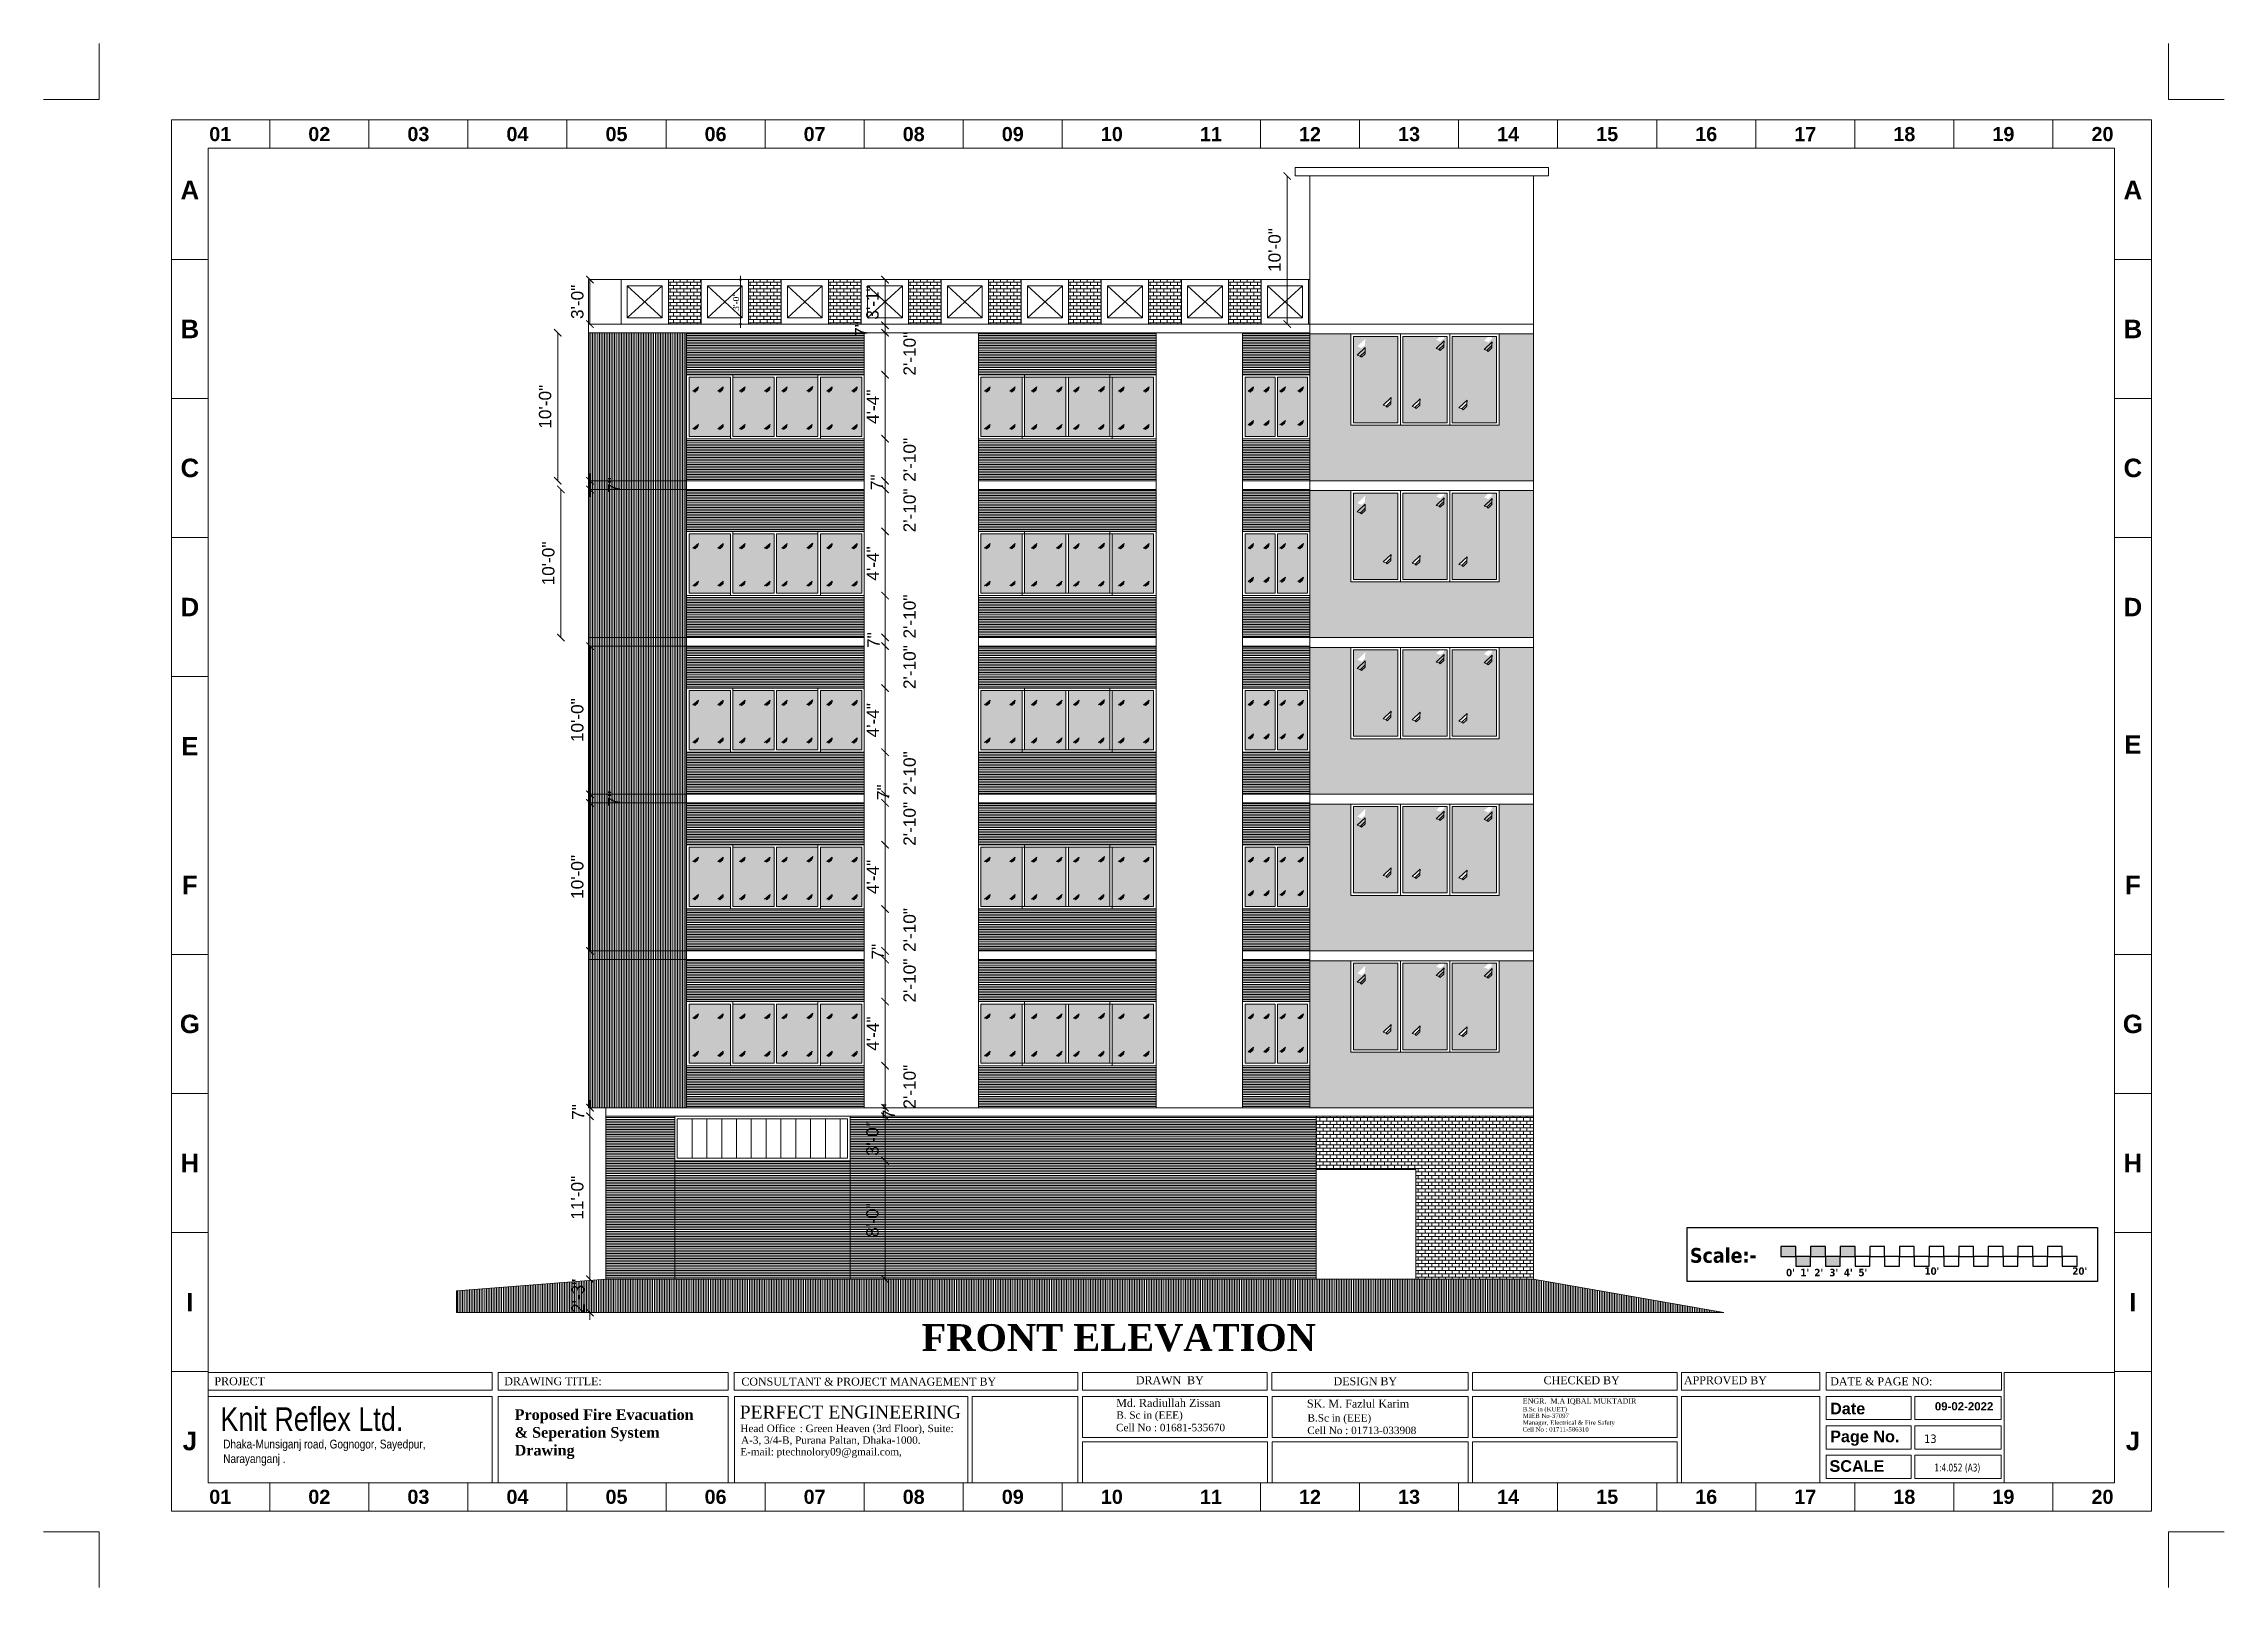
# Model space of a CAD drawing. Header units: inches. Extents: x -250485 to 735580, y -140410 to 288049.
# Drawn here: x 51815 to 53583, y 20956 to 22207 of the extents above; entities that cross this region are included whole.
import ezdxf

# ---------------------------------------------------------------- set-up
doc = ezdxf.new("R2010")
doc.units = ezdxf.units.IN
doc.header["$MEASUREMENT"] = 0
doc.header["$PDMODE"] = 35
doc.layers.get('0').update_dxf_attribs({"lineweight": 0})
doc.layers.get('Defpoints').update_dxf_attribs({"lineweight": 0})
doc.layers.add('-TB', color=7, linetype='Continuous')
for name, color, linetype, lineweight in [('AN-TEXT', 251, 'Continuous', 15), ('DIM 01', 250, 'Continuous', 9), ('DIM.', 251, 'Continuous', 5), ('DIM_WORKING', 7, 'Continuous', 0), ('FF-VALVES', 170, 'Continuous', 18), ('FIX', 251, 'Continuous', 0), ('FURNITURE', 144, 'Continuous', 0), ('HATCH', 252, 'Continuous', 0), ('illustr-TOILET FIXTURE', 252, 'Continuous', 0), ('Inline', 7, 'Continuous', 0), ('Layer1', 134, 'Continuous', 0), ('Line.1', 36, 'Continuous', 0), ('Outline', 7, 'Continuous', 0), ('Scale', 7, 'Continuous', 0), ('Scale_Text', 7, 'Continuous', 0), ('Text', 7, 'Continuous', 0), ('TEXT_TITLEBOX', 7, 'Continuous', 13), ('Titelblk', 7, 'Continuous', 25), ('TITLE', 7, 'Continuous', 20), ('window', 140, 'Continuous', 0)]:
    doc.layers.add(name, color=color, linetype=linetype, lineweight=lineweight)
doc.styles.add('10IN', font='arial.ttf', dxfattribs={"height": 10})
doc.styles.add('arial narrow', font='tahoma.ttf')
doc.styles.add('isop', font='isocpeur.ttf')
doc.styles.add('MONOTEXT', font='txt')
doc.styles.add('REG', font='times.ttf')
doc.styles.add('SHT-TEXT-1', font='times.ttf', dxfattribs={"height": 12})
doc.styles.get("Standard").update_dxf_attribs({"font": 'arialbd.ttf', "height": 24})
doc.styles.add('SX', font='arial.ttf')
doc.styles.add('TEXT', font='arial.ttf')
doc.dimstyles.new('Dim-Pres', dxfattribs={"dimtxt": 5.5, "dimasz": 2, "dimexe": 1.5, "dimexo": 1.5, "dimgap": 1, "dimtad": 3, "dimdec": 0, "dimzin": 3, "dimdsep": 46, "dimlunit": 4, "dimtxsty": 'REG', "dimblk": 'point', "dimcen": 2, "dimclrd": 256, "dimclre": 256, "dimclrt": 7, "dimadec": 0, "dimazin": 0, "dimtfac": 0.75, "dimtdec": 0, "dimtmove": 1, "dimatfit": 3, "dimldrblk": 'point', "dimfxl": 0, "dimtolj": 1, "dimtzin": 0, "dimlwd": -1, "dimlwe": -1, "dimarcsym": 1})
doc.dimstyles.new('DIM1', dxfattribs={"dimtxt": 15, "dimasz": 24, "dimexe": 0, "dimexo": 0, "dimgap": 20, "dimtad": 0, "dimdec": 0, "dimzin": 3, "dimdsep": 46, "dimlunit": 3, "dimtxsty": 'SX', "dimblk": 'OPEN30', "dimcen": 0, "dimse1": 1, "dimse2": 1, "dimclrd": 256, "dimclrt": 2, "dimadec": 0, "dimazin": 0, "dimtfac": 1, "dimtdec": 0, "dimtmove": 2, "dimatfit": 0, "dimldrblk": 'OPEN30', "dimfxl": 1, "dimtvp": 1, "dimtolj": 1, "dimtzin": 3, "dimlwd": -1, "dimarcsym": 0})
pattern_1 = [(0, (52632.9647, 21422.827), (4e-16, 1.375), [])]
pattern_2 = [(0, (52632.9647, 21549.827), (4e-16, 1.375), [])]
pattern_3 = [(0, (52632.9647, 21676.827), (4e-16, 1.375), [])]
pattern_4 = [(0, (52632.9647, 21803.827), (4e-16, 1.375), [])]
pattern_5 = [(0, (52632.9647, 21930.827), (4e-16, 1.375), [])]
pattern_6 = [(0, (50812.0583, 21479.8047), (4e-16, 1.375), [])]

msp = doc.modelspace()

# ---------------------------------------------------------------- texts
at = {"layer": '-TB', "lineweight": 0, "insert": (53339.5, 21080), "char_height": 6.74, "width": 34.715, "attachment_point": 1, "style": 'arial narrow'}
msp.add_mtext('13', dxfattribs=at)
at = {"insert": (52527, 21158.4), "char_height": 21.698, "width": 847.463, "attachment_point": 4}
msp.add_mtext('{\\fTimes New Roman|b1|i0|c0|p18;FRONT ELEVATION}', dxfattribs=at)
at = {"color": 7, "insert": (52197.2, 21080.3), "char_height": 8.64, "width": 369.066, "attachment_point": 4}
msp.add_mtext('{\\fTimes New Roman|b1|i0|c0|p18;Proposed Fire Evacuation \\P& Seperation System \\PDrawing}', dxfattribs=at)
at = {"layer": 'AN-TEXT', "lineweight": 25, "attachment_point": 1, "style": 'isop'}
for s, insert, char_height, width in [('{\\fTahoma|b1|i0|c0|p34;\\C7;Scale:-}', (53149.7, 21231.2), 12, 50.548), ("{\\fTahoma|b1|i0|c0|p34;\\C7;0'}", (53227.6, 21214.3), 6, 8.245), ("{\\fTahoma|b1|i0|c0|p34;\\C7;1'}", (53239.2, 21214.3), 6, 8.245), ("{\\fTahoma|b1|i0|c0|p34;\\C7;2'}", (53250.5, 21214.3), 6, 8.245), ("{\\fTahoma|b1|i0|c0|p34;\\C7;3'}", (53262.7, 21214.3), 6, 8.245), ("{\\fTahoma|b1|i0|c0|p34;\\C7;4'}", (53274.5, 21214.3), 6, 8.245), ("{\\fTahoma|b1|i0|c0|p34;\\C7;5'}", (53286.3, 21214.3), 6, 8.245), ("{\\fTahoma|b1|i0|c0|p34;\\C7;10'}", (53339.8, 21215.5), 6, 8.245), ("{\\fTahoma|b1|i0|c0|p34;\\C7;20'}", (53459.6, 21215.5), 6, 8.245)]:
    msp.add_mtext(s, dxfattribs=dict(at, insert=insert, char_height=char_height, width=width))
at = {"layer": 'DIM.', "color": 5, "lineweight": 13, "insert": (52032.8, 21076.5), "char_height": 19.09, "width": 517.107, "attachment_point": 5, "style": 'TEXT'}
msp.add_mtext('{\\fArial Narrow|b0|i0|c0|p34;Knit Reflex Ltd.\\C256;\\P\\pt7.16569;\\fSwis721 BT|b1|i0|c0|p34;\\C7; }', dxfattribs=at)
at = {"layer": 'FF-VALVES', "color": 7, "style": 'arial narrow', "width": 0.8}
msp.add_text('1:4.052 (A3)', height=6.302, dxfattribs=at).set_placement((53347.8, 21050.1))
at = {"layer": 'Text', "color": 56, "insert": (51961, 21065.3), "char_height": 7.091, "width": 271.812, "attachment_point": 4, "style": 'MONOTEXT'}
msp.add_mtext('{\\fArial Narrow|b0|i0|c0|p34;\\C7;Dhaka-Munsiganj road, Gognogor, Sayedpur, \\PNarayanganj .}', dxfattribs=at)
at = {"layer": 'TEXT_TITLEBOX', "lineweight": 25, "style": 'SHT-TEXT-1'}
for s, height, p in [('PROJECT', 6.42, (51953.9, 21120)), ('DRAWING TITLE:', 6.425, (52188.8, 21120)), ('CONSULTANT & PROJECT MANAGEMENT BY', 6.425, (52380.9, 21119.7)), ('DRAWN  BY', 6.42, (52700.7, 21120.8)), ('DESIGN BY', 6.42, (52860.9, 21120)), ('CHECKED BY', 6.42, (53031.1, 21120.8)), ('APPROVED BY', 6.425, (53144.9, 21120.8)), ('DATE & PAGE NO:', 6.425, (53263.4, 21119.9)), ('Md. Radiullah Zissan', 6.478, (52684.7, 21102.4)), ('SK. M. Fazlul Karim', 6.478, (52839.3, 21101.8)), ('ENGR.  M.A IQBAL MUKTADIR', 4.223, (53014.2, 21105.1)), ('Cell No : 01681-535670', 5.998, (52684.6, 21082.7)), ('B. Sc in (EEE)', 5.998, (52684.8, 21092.8)), ('Cell No : 01713-033908', 5.998, (52839.6, 21080.4)), ('B.Sc in (EEE)', 5.998, (52839.8, 21090.5)), ('Cell No : 01711-586310', 3.598, (53014.1, 21082.4)), ('B.Sc in (KUET)', 3.598, (53014.2, 21098.8)), ('MIEB No-37097', 3.598, (53014.2, 21093.4)), ('Manager, Electrical & Fire Safety', 3.598, (53014.2, 21087.9))]:
    msp.add_text(s, height=height, dxfattribs=at).set_placement(p)
at = {"layer": 'TEXT_TITLEBOX', "color": 1, "lineweight": 25, "style": 'SHT-TEXT-1'}
msp.add_text('PERFECT ENGINEERING', height=10.496, dxfattribs=at).set_placement((52379.6, 21093))
at = {"layer": 'TEXT_TITLEBOX', "lineweight": 25}
for s, height, p in [('Date', 9.4, (53263.3, 21096.4)), ('09-02-2022', 6.63, (53348.2, 21099.6)), ('Page No.', 9.4, (53263.3, 21073.8))]:
    msp.add_text(s, height=height, dxfattribs=at).set_placement(p)
at = {"layer": 'TEXT_TITLEBOX', "color": 7, "lineweight": 25, "style": 'SHT-TEXT-1'}
for s, p in [('Head Office', (52380.1, 21082)), (': Green Heaven (3rd Floor), Suite:', (52428.2, 21082)), ('E-mail: ptechnolory09@gmail.com,', (52380.1, 21063.1)), ('A-3, 3/4-B, Purana Paltan, Dhaka-1000.', (52380.7, 21072.5))]:
    msp.add_text(s, height=5.998, dxfattribs=at).set_placement(p)
at = {"layer": 'TEXT_TITLEBOX', "color": 1, "lineweight": 25}
msp.add_text('SCALE', height=9.4, dxfattribs=at).set_placement((53262.8, 21049.8))

# ---------------------------------------------------------------- blocks, each defined once
blk = doc.blocks.new('_ArchTick')
at = {"color": 0, "linetype": 'ByBlock', "const_width": 0.15}
blk.add_lwpolyline([(-0.5, -0.5), (0.5, 0.5)], dxfattribs=at)
blk = doc.blocks.new('*D436')
at = {"layer": 'Defpoints', "color": 0, "ltscale": 30, "transparency": 16777216}
for p in [(52258.2, 21205.9), (52271, 21205.9), (52266, 21178.9)]:
    blk.add_point(p, dxfattribs=at)
at = {"layer": 'DIM_WORKING', "ltscale": 30, "transparency": 16777216}
for p, q in [((52258.2, 21205.9), (52258.2, 21211.9)), ((52258.2, 21178.9), (52258.2, 21205.9)), ((52258.2, 21178.9), (52258.2, 21172.9))]:
    blk.add_line(p, q, dxfattribs=at)
at = {"layer": 'DIM_WORKING', "ltscale": 30, "transparency": 16777216, "xscale": 6, "yscale": 6, "zscale": 6}
for p, rotation in [((52258.2, 21205.9), 270), ((52258.2, 21178.9), 90)]:
    blk.add_blockref('_ArchTick', p, dxfattribs=dict(at, rotation=rotation))
at = {"layer": 'DIM_WORKING', "ltscale": 30, "transparency": 16777216, "insert": (52248.6, 21192.4), "char_height": 10, "attachment_point": 5, "rotation": 90, "style": '10IN'}
blk.add_mtext('\\A1;2\'-3"', dxfattribs=at)
blk = doc.blocks.new('*D437')
at = {"layer": 'Defpoints', "color": 0, "ltscale": 30, "transparency": 16777216}
for p in [(52258.2, 21337.9), (52271, 21337.9), (52271, 21205.9)]:
    blk.add_point(p, dxfattribs=at)
at = {"layer": 'DIM_WORKING', "ltscale": 30, "transparency": 16777216}
blk.add_line((52258.2, 21205.9), (52258.2, 21337.9), dxfattribs=at)
at = {"layer": 'DIM_WORKING', "ltscale": 30, "transparency": 16777216, "xscale": 6, "yscale": 6, "zscale": 6}
for p, rotation in [((52258.2, 21337.9), 90), ((52258.2, 21205.9), 270)]:
    blk.add_blockref('_ArchTick', p, dxfattribs=dict(at, rotation=rotation))
at = {"layer": 'DIM_WORKING', "ltscale": 30, "transparency": 16777216, "insert": (52248, 21271.9), "char_height": 10, "attachment_point": 5, "rotation": 90, "style": '10IN'}
blk.add_mtext('\\A1;11\'-0"', dxfattribs=at)
blk = doc.blocks.new('*D438')
at = {"layer": 'Defpoints', "color": 0, "ltscale": 30, "transparency": 16777216}
for p in [(52258.2, 21344.9), (52271, 21344.9), (52271, 21337.9)]:
    blk.add_point(p, dxfattribs=at)
at = {"layer": 'DIM_WORKING', "ltscale": 30, "transparency": 16777216}
for p, q in [((52258.2, 21344.9), (52258.2, 21350.9)), ((52258.2, 21337.9), (52258.2, 21344.9)), ((52258.2, 21337.9), (52258.2, 21331.9))]:
    blk.add_line(p, q, dxfattribs=at)
at = {"layer": 'DIM_WORKING', "ltscale": 30, "transparency": 16777216, "xscale": 6, "yscale": 6, "zscale": 6}
for p, rotation in [((52258.2, 21344.9), 270), ((52258.2, 21337.9), 90)]:
    blk.add_blockref('_ArchTick', p, dxfattribs=dict(at, rotation=rotation))
at = {"layer": 'DIM_WORKING', "ltscale": 30, "transparency": 16777216, "insert": (52248.7, 21341.4), "char_height": 10, "attachment_point": 5, "rotation": 90, "style": '10IN'}
blk.add_mtext('\\A1;7"', dxfattribs=at)
blk = doc.blocks.new('*D439')
at = {"layer": 'Defpoints', "color": 0, "ltscale": 30, "transparency": 16777216}
for p in [(52257, 21591.9), (52258.2, 21591.9), (52257, 21471.9)]:
    blk.add_point(p, dxfattribs=at)
at = {"layer": 'DIM_WORKING', "ltscale": 30, "transparency": 16777216}
blk.add_line((52258.2, 21471.9), (52258.2, 21591.9), dxfattribs=at)
at = {"layer": 'DIM_WORKING', "ltscale": 30, "transparency": 16777216, "xscale": 6, "yscale": 6, "zscale": 6}
for p, rotation in [((52258.2, 21591.9), 90), ((52258.2, 21471.9), 270)]:
    blk.add_blockref('_ArchTick', p, dxfattribs=dict(at, rotation=rotation))
at = {"layer": 'DIM_WORKING', "ltscale": 30, "transparency": 16777216, "insert": (52248, 21531.9), "char_height": 10, "attachment_point": 5, "rotation": 90, "style": '10IN'}
blk.add_mtext('\\A1;10\'-0"', dxfattribs=at)
blk = doc.blocks.new('*D440')
at = {"layer": 'Defpoints', "color": 0, "ltscale": 30, "transparency": 16777216}
for p in [(52257, 21598.9), (52258.2, 21598.9), (52257, 21591.9)]:
    blk.add_point(p, dxfattribs=at)
at = {"layer": 'DIM_WORKING', "ltscale": 30, "transparency": 16777216}
for p, q in [((52258.2, 21598.9), (52258.2, 21604.9)), ((52258.2, 21591.9), (52258.2, 21598.9)), ((52258.2, 21591.9), (52258.2, 21585.9))]:
    blk.add_line(p, q, dxfattribs=at)
at = {"layer": 'DIM_WORKING', "ltscale": 30, "transparency": 16777216, "xscale": 6, "yscale": 6, "zscale": 6}
for p, rotation in [((52258.2, 21598.9), 270), ((52258.2, 21591.9), 90)]:
    blk.add_blockref('_ArchTick', p, dxfattribs=dict(at, rotation=rotation))
at = {"layer": 'DIM_WORKING', "ltscale": 30, "transparency": 16777216, "insert": (52277.7, 21595.4), "char_height": 10, "attachment_point": 5, "rotation": 90, "style": '10IN'}
blk.add_mtext('\\A1;7"', dxfattribs=at)
blk = doc.blocks.new('*D441')
at = {"layer": 'Defpoints', "color": 0, "ltscale": 30, "transparency": 16777216}
for p in [(52257, 21718.9), (52258.2, 21718.9), (52257, 21598.9)]:
    blk.add_point(p, dxfattribs=at)
at = {"layer": 'DIM_WORKING', "ltscale": 30, "transparency": 16777216}
blk.add_line((52258.2, 21598.9), (52258.2, 21718.9), dxfattribs=at)
at = {"layer": 'DIM_WORKING', "ltscale": 30, "transparency": 16777216, "xscale": 6, "yscale": 6, "zscale": 6}
for p, rotation in [((52258.2, 21718.9), 90), ((52258.2, 21598.9), 270)]:
    blk.add_blockref('_ArchTick', p, dxfattribs=dict(at, rotation=rotation))
at = {"layer": 'DIM_WORKING', "ltscale": 30, "transparency": 16777216, "insert": (52248, 21658.9), "char_height": 10, "attachment_point": 5, "rotation": 90, "style": '10IN'}
blk.add_mtext('\\A1;10\'-0"', dxfattribs=at)
blk = doc.blocks.new('*D442')
at = {"layer": 'Defpoints', "color": 0, "ltscale": 30, "transparency": 16777216}
for p in [(52257, 21852.9), (52257, 21845.9), (52258.2, 21852.9)]:
    blk.add_point(p, dxfattribs=at)
at = {"layer": 'DIM_WORKING', "ltscale": 30, "transparency": 16777216}
for p, q in [((52258.2, 21852.9), (52258.2, 21858.9)), ((52258.2, 21845.9), (52258.2, 21852.9)), ((52258.2, 21845.9), (52258.2, 21839.9))]:
    blk.add_line(p, q, dxfattribs=at)
at = {"layer": 'DIM_WORKING', "ltscale": 30, "transparency": 16777216, "xscale": 6, "yscale": 6, "zscale": 6}
for p, rotation in [((52258.2, 21852.9), 270), ((52258.2, 21845.9), 90)]:
    blk.add_blockref('_ArchTick', p, dxfattribs=dict(at, rotation=rotation))
at = {"layer": 'DIM_WORKING', "ltscale": 30, "transparency": 16777216, "insert": (52277.7, 21849.4), "char_height": 10, "attachment_point": 5, "rotation": 90, "style": '10IN'}
blk.add_mtext('\\A1;7"', dxfattribs=at)
blk = doc.blocks.new('*D443')
at = {"layer": 'Defpoints', "color": 0, "ltscale": 30, "transparency": 16777216}
for p in [(52257, 22015.9), (52258.2, 22015.9), (52257, 21979.9)]:
    blk.add_point(p, dxfattribs=at)
at = {"layer": 'DIM_WORKING', "ltscale": 30, "transparency": 16777216}
blk.add_line((52258.2, 21979.9), (52258.2, 22015.9), dxfattribs=at)
at = {"layer": 'DIM_WORKING', "ltscale": 30, "transparency": 16777216, "xscale": 6, "yscale": 6, "zscale": 6}
for p, rotation in [((52258.2, 22015.9), 90), ((52258.2, 21979.9), 270)]:
    blk.add_blockref('_ArchTick', p, dxfattribs=dict(at, rotation=rotation))
at = {"layer": 'DIM_WORKING', "ltscale": 30, "transparency": 16777216, "insert": (52248, 21997.9), "char_height": 10, "attachment_point": 5, "rotation": 90, "style": '10IN'}
blk.add_mtext('\\A1;3\'-0"', dxfattribs=at)
blk = doc.blocks.new('*D444')
at = {"layer": 'Defpoints', "color": 0, "ltscale": 30, "transparency": 16777216}
for p in [(52234.7, 21845.9), (52261.7, 21845.9), (52262.7, 21725.9)]:
    blk.add_point(p, dxfattribs=at)
at = {"layer": 'DIM_WORKING', "ltscale": 30, "transparency": 16777216}
blk.add_line((52234.7, 21725.9), (52234.7, 21845.9), dxfattribs=at)
at = {"layer": 'DIM_WORKING', "ltscale": 30, "transparency": 16777216, "xscale": 6, "yscale": 6, "zscale": 6}
for p, rotation in [((52234.7, 21845.9), 90), ((52234.7, 21725.9), 270)]:
    blk.add_blockref('_ArchTick', p, dxfattribs=dict(at, rotation=rotation))
at = {"layer": 'DIM_WORKING', "ltscale": 30, "transparency": 16777216, "insert": (52224.5, 21785.9), "char_height": 10, "attachment_point": 5, "rotation": 90, "style": '10IN'}
blk.add_mtext('\\A1;10\'-0"', dxfattribs=at)
blk = doc.blocks.new('*D445')
at = {"layer": 'Defpoints', "color": 0, "ltscale": 30, "transparency": 16777216}
for p in [(52232.1, 21972.9), (52266, 21972.9), (52266, 21852.9)]:
    blk.add_point(p, dxfattribs=at)
at = {"layer": 'DIM_WORKING', "ltscale": 30, "transparency": 16777216}
blk.add_line((52232.1, 21852.9), (52232.1, 21972.9), dxfattribs=at)
at = {"layer": 'DIM_WORKING', "ltscale": 30, "transparency": 16777216, "xscale": 6, "yscale": 6, "zscale": 6}
for p, rotation in [((52232.1, 21972.9), 90), ((52232.1, 21852.9), 270)]:
    blk.add_blockref('_ArchTick', p, dxfattribs=dict(at, rotation=rotation))
at = {"layer": 'DIM_WORKING', "ltscale": 30, "transparency": 16777216, "insert": (52221.9, 21912.9), "char_height": 10, "attachment_point": 5, "rotation": 90, "style": '10IN'}
blk.add_mtext('\\A1;10\'-0"', dxfattribs=at)
blk = doc.blocks.new('*D446')
at = {"layer": 'Defpoints', "color": 0, "ltscale": 30, "transparency": 16777216}
for p in [(52823.3, 22099.9), (52841.7, 22099.9), (52841.7, 21979.9)]:
    blk.add_point(p, dxfattribs=at)
at = {"layer": 'FIX', "ltscale": 30, "transparency": 16777216}
blk.add_line((52823.3, 21979.9), (52823.3, 22099.9), dxfattribs=at)
at = {"layer": 'FIX', "ltscale": 30, "transparency": 16777216, "xscale": 6, "yscale": 6, "zscale": 6}
for p, rotation in [((52823.3, 22099.9), 90), ((52823.3, 21979.9), 270)]:
    blk.add_blockref('_ArchTick', p, dxfattribs=dict(at, rotation=rotation))
at = {"layer": 'FIX', "ltscale": 30, "transparency": 16777216, "insert": (52813.1, 22039.9), "char_height": 10, "attachment_point": 5, "rotation": 90, "style": '10IN'}
blk.add_mtext('\\A1;10\'-0"', dxfattribs=at)
blk = doc.blocks.new('*D447')
at = {"layer": 'Defpoints', "color": 0, "ltscale": 30, "transparency": 16777216}
for p in [(52469, 21301.9), (52497.4, 21301.9), (52469, 21205.9)]:
    blk.add_point(p, dxfattribs=at)
at = {"layer": 'DIM_WORKING', "ltscale": 30, "transparency": 16777216}
blk.add_line((52497.4, 21205.9), (52497.4, 21301.9), dxfattribs=at)
at = {"layer": 'DIM_WORKING', "ltscale": 30, "transparency": 16777216, "xscale": 6, "yscale": 6, "zscale": 6}
for p, rotation in [((52497.4, 21301.9), 90), ((52497.4, 21205.9), 270)]:
    blk.add_blockref('_ArchTick', p, dxfattribs=dict(at, rotation=rotation))
at = {"layer": 'DIM_WORKING', "ltscale": 30, "transparency": 16777216, "insert": (52487.2, 21253.9), "char_height": 10, "attachment_point": 5, "rotation": 90, "style": '10IN'}
blk.add_mtext('\\A1;8\'-0"', dxfattribs=at)
blk = doc.blocks.new('*D448')
at = {"layer": 'Defpoints', "color": 0, "ltscale": 30, "transparency": 16777216}
for p in [(52469, 21337.9), (52497.4, 21337.9), (52469, 21301.9)]:
    blk.add_point(p, dxfattribs=at)
at = {"layer": 'DIM_WORKING', "ltscale": 30, "transparency": 16777216}
blk.add_line((52497.4, 21301.9), (52497.4, 21337.9), dxfattribs=at)
at = {"layer": 'DIM_WORKING', "ltscale": 30, "transparency": 16777216, "xscale": 6, "yscale": 6, "zscale": 6}
for p, rotation in [((52497.4, 21337.9), 90), ((52497.4, 21301.9), 270)]:
    blk.add_blockref('_ArchTick', p, dxfattribs=dict(at, rotation=rotation))
at = {"layer": 'DIM_WORKING', "ltscale": 30, "transparency": 16777216, "insert": (52487.2, 21319.9), "char_height": 10, "attachment_point": 5, "rotation": 90, "style": '10IN'}
blk.add_mtext('\\A1;3\'-0"', dxfattribs=at)
blk = doc.blocks.new('*D449')
at = {"layer": 'Defpoints', "color": 0, "ltscale": 30, "transparency": 16777216}
for p in [(52469, 21337.9), (52480.5, 21344.9), (52497.4, 21344.9)]:
    blk.add_point(p, dxfattribs=at)
at = {"layer": 'DIM_WORKING', "ltscale": 30, "transparency": 16777216}
blk.add_line((52497.4, 21337.9), (52497.4, 21344.9), dxfattribs=at)
at = {"layer": 'DIM_WORKING', "ltscale": 30, "transparency": 16777216, "xscale": 6, "yscale": 6, "zscale": 6}
for p, rotation in [((52497.4, 21344.9), 90), ((52497.4, 21337.9), 270)]:
    blk.add_blockref('_ArchTick', p, dxfattribs=dict(at, rotation=rotation))
at = {"layer": 'DIM_WORKING', "ltscale": 30, "transparency": 16777216, "insert": (52500.4, 21341.9), "char_height": 10, "attachment_point": 5, "rotation": 90, "style": '10IN'}
blk.add_mtext('\\A1;7"', dxfattribs=at)
blk = doc.blocks.new('*D450')
at = {"layer": 'Defpoints', "color": 0, "ltscale": 30, "transparency": 16777216}
for p in [(52480.5, 21378.9), (52497.4, 21378.9), (52480.5, 21344.9)]:
    blk.add_point(p, dxfattribs=at)
at = {"layer": 'DIM_WORKING', "ltscale": 30, "transparency": 16777216}
for p, q in [((52497.4, 21378.9), (52497.4, 21384.9)), ((52497.4, 21344.9), (52497.4, 21378.9)), ((52497.4, 21344.9), (52497.4, 21338.9))]:
    blk.add_line(p, q, dxfattribs=at)
at = {"layer": 'DIM_WORKING', "ltscale": 30, "transparency": 16777216, "xscale": 6, "yscale": 6, "zscale": 6}
for p, rotation in [((52497.4, 21378.9), 270), ((52497.4, 21344.9), 90)]:
    blk.add_blockref('_ArchTick', p, dxfattribs=dict(at, rotation=rotation))
at = {"layer": 'DIM_WORKING', "ltscale": 30, "transparency": 16777216, "insert": (52517.3, 21361.9), "char_height": 10, "attachment_point": 5, "rotation": 90, "style": '10IN'}
blk.add_mtext('\\A1;2\'-10"', dxfattribs=at)
blk = doc.blocks.new('*D451')
at = {"layer": 'Defpoints', "color": 0, "ltscale": 30, "transparency": 16777216}
for p in [(52480.5, 21430.9), (52497.4, 21430.9), (52480.5, 21378.9)]:
    blk.add_point(p, dxfattribs=at)
at = {"layer": 'DIM_WORKING', "ltscale": 30, "transparency": 16777216}
blk.add_line((52497.4, 21378.9), (52497.4, 21430.9), dxfattribs=at)
at = {"layer": 'DIM_WORKING', "ltscale": 30, "transparency": 16777216, "xscale": 6, "yscale": 6, "zscale": 6}
for p, rotation in [((52497.4, 21430.9), 90), ((52497.4, 21378.9), 270)]:
    blk.add_blockref('_ArchTick', p, dxfattribs=dict(at, rotation=rotation))
at = {"layer": 'DIM_WORKING', "ltscale": 30, "transparency": 16777216, "insert": (52487.4, 21404.9), "char_height": 10, "attachment_point": 5, "rotation": 90, "style": '10IN'}
blk.add_mtext('\\A1;4\'-4"', dxfattribs=at)
blk = doc.blocks.new('*D452')
at = {"layer": 'Defpoints', "color": 0, "ltscale": 30, "transparency": 16777216}
for p in [(52480.5, 21464.9), (52497.4, 21464.9), (52480.5, 21430.9)]:
    blk.add_point(p, dxfattribs=at)
at = {"layer": 'DIM_WORKING', "ltscale": 30, "transparency": 16777216}
for p, q in [((52497.4, 21464.9), (52497.4, 21470.9)), ((52497.4, 21430.9), (52497.4, 21464.9)), ((52497.4, 21430.9), (52497.4, 21424.9))]:
    blk.add_line(p, q, dxfattribs=at)
at = {"layer": 'DIM_WORKING', "ltscale": 30, "transparency": 16777216, "xscale": 6, "yscale": 6, "zscale": 6}
for p, rotation in [((52497.4, 21464.9), 270), ((52497.4, 21430.9), 90)]:
    blk.add_blockref('_ArchTick', p, dxfattribs=dict(at, rotation=rotation))
at = {"layer": 'DIM_WORKING', "ltscale": 30, "transparency": 16777216, "insert": (52517.3, 21447.9), "char_height": 10, "attachment_point": 5, "rotation": 90, "style": '10IN'}
blk.add_mtext('\\A1;2\'-10"', dxfattribs=at)
blk = doc.blocks.new('*D453')
at = {"layer": 'Defpoints', "color": 0, "ltscale": 30, "transparency": 16777216}
for p in [(52480.5, 21471.9), (52480.5, 21464.9), (52497.4, 21471.9)]:
    blk.add_point(p, dxfattribs=at)
at = {"layer": 'DIM_WORKING', "ltscale": 30, "transparency": 16777216}
blk.add_line((52497.4, 21464.9), (52497.4, 21471.9), dxfattribs=at)
at = {"layer": 'DIM_WORKING', "ltscale": 30, "transparency": 16777216, "xscale": 6, "yscale": 6, "zscale": 6}
for p, rotation in [((52497.4, 21471.9), 90), ((52497.4, 21464.9), 270)]:
    blk.add_blockref('_ArchTick', p, dxfattribs=dict(at, rotation=rotation))
at = {"layer": 'DIM_WORKING', "ltscale": 30, "transparency": 16777216, "insert": (52491.6, 21471.3), "char_height": 10, "attachment_point": 5, "rotation": 90, "style": '10IN'}
blk.add_mtext('\\A1;7"', dxfattribs=at)
blk = doc.blocks.new('*D454')
at = {"layer": 'Defpoints', "color": 0, "ltscale": 30, "transparency": 16777216}
for p in [(52480.5, 21505.9), (52497.4, 21505.9), (52480.5, 21471.9)]:
    blk.add_point(p, dxfattribs=at)
at = {"layer": 'DIM_WORKING', "ltscale": 30, "transparency": 16777216}
for p, q in [((52497.4, 21505.9), (52497.4, 21511.9)), ((52497.4, 21471.9), (52497.4, 21505.9)), ((52497.4, 21471.9), (52497.4, 21465.9))]:
    blk.add_line(p, q, dxfattribs=at)
at = {"layer": 'DIM_WORKING', "ltscale": 30, "transparency": 16777216, "xscale": 6, "yscale": 6, "zscale": 6}
for p, rotation in [((52497.4, 21505.9), 270), ((52497.4, 21471.9), 90)]:
    blk.add_blockref('_ArchTick', p, dxfattribs=dict(at, rotation=rotation))
at = {"layer": 'DIM_WORKING', "ltscale": 30, "transparency": 16777216, "insert": (52517.3, 21488.9), "char_height": 10, "attachment_point": 5, "rotation": 90, "style": '10IN'}
blk.add_mtext('\\A1;2\'-10"', dxfattribs=at)
blk = doc.blocks.new('*D455')
at = {"layer": 'Defpoints', "color": 0, "ltscale": 30, "transparency": 16777216}
for p in [(52480.5, 21557.9), (52497.4, 21557.9), (52480.5, 21505.9)]:
    blk.add_point(p, dxfattribs=at)
at = {"layer": 'DIM_WORKING', "ltscale": 30, "transparency": 16777216}
blk.add_line((52497.4, 21505.9), (52497.4, 21557.9), dxfattribs=at)
at = {"layer": 'DIM_WORKING', "ltscale": 30, "transparency": 16777216, "xscale": 6, "yscale": 6, "zscale": 6}
for p, rotation in [((52497.4, 21557.9), 90), ((52497.4, 21505.9), 270)]:
    blk.add_blockref('_ArchTick', p, dxfattribs=dict(at, rotation=rotation))
at = {"layer": 'DIM_WORKING', "ltscale": 30, "transparency": 16777216, "insert": (52487.4, 21531.9), "char_height": 10, "attachment_point": 5, "rotation": 90, "style": '10IN'}
blk.add_mtext('\\A1;4\'-4"', dxfattribs=at)
blk = doc.blocks.new('*D456')
at = {"layer": 'Defpoints', "color": 0, "ltscale": 30, "transparency": 16777216}
for p in [(52480.5, 21591.9), (52497.4, 21591.9), (52480.5, 21557.9)]:
    blk.add_point(p, dxfattribs=at)
at = {"layer": 'DIM_WORKING', "ltscale": 30, "transparency": 16777216}
for p, q in [((52497.4, 21591.9), (52497.4, 21597.9)), ((52497.4, 21557.9), (52497.4, 21591.9)), ((52497.4, 21557.9), (52497.4, 21551.9))]:
    blk.add_line(p, q, dxfattribs=at)
at = {"layer": 'DIM_WORKING', "ltscale": 30, "transparency": 16777216, "xscale": 6, "yscale": 6, "zscale": 6}
for p, rotation in [((52497.4, 21591.9), 270), ((52497.4, 21557.9), 90)]:
    blk.add_blockref('_ArchTick', p, dxfattribs=dict(at, rotation=rotation))
at = {"layer": 'DIM_WORKING', "ltscale": 30, "transparency": 16777216, "insert": (52517.3, 21574.9), "char_height": 10, "attachment_point": 5, "rotation": 90, "style": '10IN'}
blk.add_mtext('\\A1;2\'-10"', dxfattribs=at)
blk = doc.blocks.new('*D457')
at = {"layer": 'Defpoints', "color": 0, "ltscale": 30, "transparency": 16777216}
for p in [(52480.5, 21598.9), (52497.4, 21598.9), (52480.5, 21591.9)]:
    blk.add_point(p, dxfattribs=at)
at = {"layer": 'DIM_WORKING', "ltscale": 30, "transparency": 16777216}
for p, q in [((52497.4, 21598.9), (52497.4, 21604.9)), ((52497.4, 21591.9), (52497.4, 21598.9)), ((52497.4, 21591.9), (52497.4, 21585.9))]:
    blk.add_line(p, q, dxfattribs=at)
at = {"layer": 'DIM_WORKING', "ltscale": 30, "transparency": 16777216, "xscale": 6, "yscale": 6, "zscale": 6}
for p, rotation in [((52497.4, 21598.9), 270), ((52497.4, 21591.9), 90)]:
    blk.add_blockref('_ArchTick', p, dxfattribs=dict(at, rotation=rotation))
at = {"layer": 'DIM_WORKING', "ltscale": 30, "transparency": 16777216, "insert": (52495.9, 21600.5), "char_height": 10, "attachment_point": 5, "rotation": 90, "style": '10IN'}
blk.add_mtext('\\A1;7"', dxfattribs=at)
blk = doc.blocks.new('*D458')
at = {"layer": 'Defpoints', "color": 0, "ltscale": 30, "transparency": 16777216}
for p in [(52480.5, 21632.9), (52497.4, 21632.9), (52480.5, 21598.9)]:
    blk.add_point(p, dxfattribs=at)
at = {"layer": 'DIM_WORKING', "ltscale": 30, "transparency": 16777216}
for p, q in [((52497.4, 21632.9), (52497.4, 21638.9)), ((52497.4, 21598.9), (52497.4, 21632.9)), ((52497.4, 21598.9), (52497.4, 21592.9))]:
    blk.add_line(p, q, dxfattribs=at)
at = {"layer": 'DIM_WORKING', "ltscale": 30, "transparency": 16777216, "xscale": 6, "yscale": 6, "zscale": 6}
for p, rotation in [((52497.4, 21632.9), 270), ((52497.4, 21598.9), 90)]:
    blk.add_blockref('_ArchTick', p, dxfattribs=dict(at, rotation=rotation))
at = {"layer": 'DIM_WORKING', "ltscale": 30, "transparency": 16777216, "insert": (52517.3, 21615.9), "char_height": 10, "attachment_point": 5, "rotation": 90, "style": '10IN'}
blk.add_mtext('\\A1;2\'-10"', dxfattribs=at)
blk = doc.blocks.new('*D459')
at = {"layer": 'Defpoints', "color": 0, "ltscale": 30, "transparency": 16777216}
for p in [(52480.5, 21684.9), (52497.4, 21684.9), (52480.5, 21632.9)]:
    blk.add_point(p, dxfattribs=at)
at = {"layer": 'DIM_WORKING', "ltscale": 30, "transparency": 16777216}
blk.add_line((52497.4, 21632.9), (52497.4, 21684.9), dxfattribs=at)
at = {"layer": 'DIM_WORKING', "ltscale": 30, "transparency": 16777216, "xscale": 6, "yscale": 6, "zscale": 6}
for p, rotation in [((52497.4, 21684.9), 90), ((52497.4, 21632.9), 270)]:
    blk.add_blockref('_ArchTick', p, dxfattribs=dict(at, rotation=rotation))
at = {"layer": 'DIM_WORKING', "ltscale": 30, "transparency": 16777216, "insert": (52487.4, 21658.9), "char_height": 10, "attachment_point": 5, "rotation": 90, "style": '10IN'}
blk.add_mtext('\\A1;4\'-4"', dxfattribs=at)
blk = doc.blocks.new('*D460')
at = {"layer": 'Defpoints', "color": 0, "ltscale": 30, "transparency": 16777216}
for p in [(52480.5, 21718.9), (52497.4, 21718.9), (52480.5, 21684.9)]:
    blk.add_point(p, dxfattribs=at)
at = {"layer": 'DIM_WORKING', "ltscale": 30, "transparency": 16777216}
for p, q in [((52497.4, 21718.9), (52497.4, 21724.9)), ((52497.4, 21684.9), (52497.4, 21718.9)), ((52497.4, 21684.9), (52497.4, 21678.9))]:
    blk.add_line(p, q, dxfattribs=at)
at = {"layer": 'DIM_WORKING', "ltscale": 30, "transparency": 16777216, "xscale": 6, "yscale": 6, "zscale": 6}
for p, rotation in [((52497.4, 21718.9), 270), ((52497.4, 21684.9), 90)]:
    blk.add_blockref('_ArchTick', p, dxfattribs=dict(at, rotation=rotation))
at = {"layer": 'DIM_WORKING', "ltscale": 30, "transparency": 16777216, "insert": (52517.3, 21701.9), "char_height": 10, "attachment_point": 5, "rotation": 90, "style": '10IN'}
blk.add_mtext('\\A1;2\'-10"', dxfattribs=at)
blk = doc.blocks.new('*D461')
at = {"layer": 'Defpoints', "color": 0, "ltscale": 30, "transparency": 16777216}
for p in [(52480.5, 21725.9), (52497.4, 21725.9), (52480.5, 21718.9)]:
    blk.add_point(p, dxfattribs=at)
at = {"layer": 'DIM_WORKING', "ltscale": 30, "transparency": 16777216}
blk.add_line((52497.4, 21718.9), (52497.4, 21725.9), dxfattribs=at)
at = {"layer": 'DIM_WORKING', "ltscale": 30, "transparency": 16777216, "xscale": 6, "yscale": 6, "zscale": 6}
for p, rotation in [((52497.4, 21725.9), 90), ((52497.4, 21718.9), 270)]:
    blk.add_blockref('_ArchTick', p, dxfattribs=dict(at, rotation=rotation))
at = {"layer": 'DIM_WORKING', "ltscale": 30, "transparency": 16777216, "insert": (52488, 21723.8), "char_height": 10, "attachment_point": 5, "rotation": 90, "style": '10IN'}
blk.add_mtext('\\A1;7"', dxfattribs=at)
blk = doc.blocks.new('*D462')
at = {"layer": 'Defpoints', "color": 0, "ltscale": 30, "transparency": 16777216}
for p in [(52480.5, 21759.9), (52497.4, 21759.9), (52480.5, 21725.9)]:
    blk.add_point(p, dxfattribs=at)
at = {"layer": 'DIM_WORKING', "ltscale": 30, "transparency": 16777216}
for p, q in [((52497.4, 21759.9), (52497.4, 21765.9)), ((52497.4, 21725.9), (52497.4, 21759.9)), ((52497.4, 21725.9), (52497.4, 21719.9))]:
    blk.add_line(p, q, dxfattribs=at)
at = {"layer": 'DIM_WORKING', "ltscale": 30, "transparency": 16777216, "xscale": 6, "yscale": 6, "zscale": 6}
for p, rotation in [((52497.4, 21759.9), 270), ((52497.4, 21725.9), 90)]:
    blk.add_blockref('_ArchTick', p, dxfattribs=dict(at, rotation=rotation))
at = {"layer": 'DIM_WORKING', "ltscale": 30, "transparency": 16777216, "insert": (52517.3, 21742.9), "char_height": 10, "attachment_point": 5, "rotation": 90, "style": '10IN'}
blk.add_mtext('\\A1;2\'-10"', dxfattribs=at)
blk = doc.blocks.new('*D463')
at = {"layer": 'Defpoints', "color": 0, "ltscale": 30, "transparency": 16777216}
for p in [(52480.5, 21811.9), (52497.4, 21811.9), (52480.5, 21759.9)]:
    blk.add_point(p, dxfattribs=at)
at = {"layer": 'DIM_WORKING', "ltscale": 30, "transparency": 16777216}
blk.add_line((52497.4, 21759.9), (52497.4, 21811.9), dxfattribs=at)
at = {"layer": 'DIM_WORKING', "ltscale": 30, "transparency": 16777216, "xscale": 6, "yscale": 6, "zscale": 6}
for p, rotation in [((52497.4, 21811.9), 90), ((52497.4, 21759.9), 270)]:
    blk.add_blockref('_ArchTick', p, dxfattribs=dict(at, rotation=rotation))
at = {"layer": 'DIM_WORKING', "ltscale": 30, "transparency": 16777216, "insert": (52487.4, 21785.9), "char_height": 10, "attachment_point": 5, "rotation": 90, "style": '10IN'}
blk.add_mtext('\\A1;4\'-4"', dxfattribs=at)
blk = doc.blocks.new('*D464')
at = {"layer": 'Defpoints', "color": 0, "ltscale": 30, "transparency": 16777216}
for p in [(52480.5, 21845.9), (52497.4, 21845.9), (52480.5, 21811.9)]:
    blk.add_point(p, dxfattribs=at)
at = {"layer": 'DIM_WORKING', "ltscale": 30, "transparency": 16777216}
for p, q in [((52497.4, 21845.9), (52497.4, 21851.9)), ((52497.4, 21811.9), (52497.4, 21845.9)), ((52497.4, 21811.9), (52497.4, 21805.9))]:
    blk.add_line(p, q, dxfattribs=at)
at = {"layer": 'DIM_WORKING', "ltscale": 30, "transparency": 16777216, "xscale": 6, "yscale": 6, "zscale": 6}
for p, rotation in [((52497.4, 21845.9), 270), ((52497.4, 21811.9), 90)]:
    blk.add_blockref('_ArchTick', p, dxfattribs=dict(at, rotation=rotation))
at = {"layer": 'DIM_WORKING', "ltscale": 30, "transparency": 16777216, "insert": (52517.3, 21828.9), "char_height": 10, "attachment_point": 5, "rotation": 90, "style": '10IN'}
blk.add_mtext('\\A1;2\'-10"', dxfattribs=at)
blk = doc.blocks.new('*D465')
at = {"layer": 'Defpoints', "color": 0, "ltscale": 30, "transparency": 16777216}
for p in [(52480.5, 21852.9), (52480.5, 21845.9), (52497.4, 21852.9)]:
    blk.add_point(p, dxfattribs=at)
at = {"layer": 'DIM_WORKING', "ltscale": 30, "transparency": 16777216}
blk.add_line((52497.4, 21845.9), (52497.4, 21852.9), dxfattribs=at)
at = {"layer": 'DIM_WORKING', "ltscale": 30, "transparency": 16777216, "xscale": 6, "yscale": 6, "zscale": 6}
for p, rotation in [((52497.4, 21852.9), 90), ((52497.4, 21845.9), 270)]:
    blk.add_blockref('_ArchTick', p, dxfattribs=dict(at, rotation=rotation))
at = {"layer": 'DIM_WORKING', "ltscale": 30, "transparency": 16777216, "insert": (52490.7, 21851.7), "char_height": 10, "attachment_point": 5, "rotation": 90, "style": '10IN'}
blk.add_mtext('\\A1;7"', dxfattribs=at)
blk = doc.blocks.new('*D466')
at = {"layer": 'Defpoints', "color": 0, "ltscale": 30, "transparency": 16777216}
for p in [(52480.5, 21886.9), (52497.4, 21886.9), (52480.5, 21852.9)]:
    blk.add_point(p, dxfattribs=at)
at = {"layer": 'DIM_WORKING', "ltscale": 30, "transparency": 16777216}
for p, q in [((52497.4, 21886.9), (52497.4, 21890.9)), ((52497.4, 21852.9), (52497.4, 21886.9)), ((52497.4, 21852.9), (52497.4, 21848.9))]:
    blk.add_line(p, q, dxfattribs=at)
at = {"layer": 'DIM_WORKING', "ltscale": 30, "transparency": 16777216, "xscale": 4, "yscale": 4, "zscale": 4}
for p, rotation in [((52497.4, 21886.9), 270), ((52497.4, 21852.9), 90)]:
    blk.add_blockref('_ArchTick', p, dxfattribs=dict(at, rotation=rotation))
at = {"layer": 'DIM_WORKING', "ltscale": 30, "transparency": 16777216, "insert": (52517.3, 21869.9), "char_height": 10, "attachment_point": 5, "rotation": 90, "style": '10IN'}
blk.add_mtext('\\A1;2\'-10"', dxfattribs=at)
blk = doc.blocks.new('*D467')
at = {"layer": 'Defpoints', "color": 0, "ltscale": 30, "transparency": 16777216}
for p in [(52480.5, 21938.9), (52497.4, 21938.9), (52480.5, 21886.9)]:
    blk.add_point(p, dxfattribs=at)
at = {"layer": 'DIM_WORKING', "ltscale": 30, "transparency": 16777216}
blk.add_line((52497.4, 21886.9), (52497.4, 21938.9), dxfattribs=at)
at = {"layer": 'DIM_WORKING', "ltscale": 30, "transparency": 16777216, "xscale": 6, "yscale": 6, "zscale": 6}
for p, rotation in [((52497.4, 21938.9), 90), ((52497.4, 21886.9), 270)]:
    blk.add_blockref('_ArchTick', p, dxfattribs=dict(at, rotation=rotation))
at = {"layer": 'DIM_WORKING', "ltscale": 30, "transparency": 16777216, "insert": (52487.4, 21912.9), "char_height": 10, "attachment_point": 5, "rotation": 90, "style": '10IN'}
blk.add_mtext('\\A1;4\'-4"', dxfattribs=at)
blk = doc.blocks.new('*D468')
at = {"layer": 'Defpoints', "color": 0, "ltscale": 30, "transparency": 16777216}
for p in [(52480.5, 21972.9), (52497.4, 21972.9), (52480.5, 21938.9)]:
    blk.add_point(p, dxfattribs=at)
at = {"layer": 'DIM_WORKING', "ltscale": 30, "transparency": 16777216}
for p, q in [((52497.4, 21972.9), (52497.4, 21978.9)), ((52497.4, 21938.9), (52497.4, 21972.9)), ((52497.4, 21938.9), (52497.4, 21932.9))]:
    blk.add_line(p, q, dxfattribs=at)
at = {"layer": 'DIM_WORKING', "ltscale": 30, "transparency": 16777216, "xscale": 6, "yscale": 6, "zscale": 6}
for p, rotation in [((52497.4, 21972.9), 270), ((52497.4, 21938.9), 90)]:
    blk.add_blockref('_ArchTick', p, dxfattribs=dict(at, rotation=rotation))
at = {"layer": 'DIM_WORKING', "ltscale": 30, "transparency": 16777216, "insert": (52517.3, 21955.9), "char_height": 10, "attachment_point": 5, "rotation": 90, "style": '10IN'}
blk.add_mtext('\\A1;2\'-10"', dxfattribs=at)
blk = doc.blocks.new('*D469')
at = {"layer": 'Defpoints', "color": 0, "ltscale": 30, "transparency": 16777216}
for p in [(52480.5, 21972.9), (52497.4, 21978.9), (52497.4, 21978.9)]:
    blk.add_point(p, dxfattribs=at)
at = {"layer": 'DIM_WORKING', "ltscale": 30, "transparency": 16777216}
for p, q in [((52497.4, 21978.9), (52497.4, 21984.9)), ((52497.4, 21972.9), (52497.4, 21978.9)), ((52497.4, 21972.9), (52497.4, 21966.9))]:
    blk.add_line(p, q, dxfattribs=at)
at = {"layer": 'DIM_WORKING', "ltscale": 30, "transparency": 16777216, "xscale": 6, "yscale": 6, "zscale": 6}
for p, rotation in [((52497.4, 21978.9), 270), ((52497.4, 21972.9), 90)]:
    blk.add_blockref('_ArchTick', p, dxfattribs=dict(at, rotation=rotation))
at = {"layer": 'DIM_WORKING', "ltscale": 30, "transparency": 16777216, "insert": (52477.9, 21975.9), "char_height": 10, "attachment_point": 5, "rotation": 90, "style": '10IN'}
blk.add_mtext('\\A1;7"', dxfattribs=at)
blk = doc.blocks.new('*D470')
at = {"layer": 'Defpoints', "color": 0, "ltscale": 30, "transparency": 16777216}
for p in [(52497.2, 22015.9), (52497.4, 22015.9), (52497.4, 21978.9)]:
    blk.add_point(p, dxfattribs=at)
at = {"layer": 'DIM_WORKING', "ltscale": 30, "transparency": 16777216}
blk.add_line((52497.4, 21978.9), (52497.4, 22015.9), dxfattribs=at)
at = {"layer": 'DIM_WORKING', "ltscale": 30, "transparency": 16777216, "xscale": 6, "yscale": 6, "zscale": 6}
for p, rotation in [((52497.4, 22015.9), 90), ((52497.4, 21978.9), 270)]:
    blk.add_blockref('_ArchTick', p, dxfattribs=dict(at, rotation=rotation))
at = {"layer": 'DIM_WORKING', "ltscale": 30, "transparency": 16777216, "insert": (52487.2, 21997.4), "char_height": 10, "attachment_point": 5, "rotation": 90, "style": '10IN'}
blk.add_mtext('\\A1;3\'-1"', dxfattribs=at)
blk = doc.blocks.new('PAGE')
at = {"layer": 'Inline', "color": 252, "lineweight": 15}
blk.add_lwpolyline([(178051640.6, 22656441.1), (178051640.6, 22657235.8), (178050505.4, 22657235.8), (178050505.4, 22656441.1)], close=True, dxfattribs=at)
at = {"layer": 'Outline', "color": 252, "lineweight": 15}
for p, q in [((178051662.6, 22657252.7), (178050483.4, 22657252.7)), ((178051662.6, 22656424.2), (178051662.6, 22657252.7)), ((178050483.4, 22656424.2), (178051662.6, 22656424.2))]:
    blk.add_line(p, q, dxfattribs=at)
blk.add_lwpolyline([(178050483.4, 22657252.7), (178050483.4, 22656424.2)], dxfattribs=at)
at = {"layer": 'Scale', "color": 252, "lineweight": 9}
for p, q in [((178050542, 22657235.8), (178050542, 22657252.7)), ((178050601, 22657235.8), (178050601, 22657252.7)), ((178050660, 22657235.8), (178050660, 22657252.7)), ((178050719, 22657235.8), (178050719, 22657252.7)), ((178050778, 22657235.8), (178050778, 22657252.7)), ((178050837, 22657235.8), (178050837, 22657252.7)), ((178050896, 22657235.8), (178050896, 22657252.7)), ((178050955, 22657235.8), (178050955, 22657252.7)), ((178051014, 22657235.8), (178051014, 22657252.7)), ((178051132, 22657235.8), (178051132, 22657252.7)), ((178051191, 22657235.8), (178051191, 22657252.7)), ((178051250, 22657235.8), (178051250, 22657252.7)), ((178051309, 22657235.8), (178051309, 22657252.7)), ((178051368, 22657235.8), (178051368, 22657252.7)), ((178051427, 22657235.8), (178051427, 22657252.7)), ((178051486, 22657235.8), (178051486, 22657252.7)), ((178051545, 22657235.8), (178051545, 22657252.7)), ((178051604, 22657235.8), (178051604, 22657252.7)), ((178050483.4, 22657169.6), (178050505.4, 22657169.6)), ((178051640.6, 22657169.6), (178051662.6, 22657169.6)), ((178050483.4, 22657086.8), (178050505.4, 22657086.8)), ((178051640.6, 22657086.8), (178051662.6, 22657086.8)), ((178050483.4, 22657004), (178050505.4, 22657004)), ((178051640.6, 22657004), (178051662.6, 22657004)), ((178050483.4, 22656921.2), (178050505.4, 22656921.2)), ((178050483.4, 22656755.7), (178050505.4, 22656755.7)), ((178051640.6, 22656755.7), (178051662.6, 22656755.7)), ((178050483.4, 22656672.9), (178050505.4, 22656672.9)), ((178051640.6, 22656672.9), (178051662.6, 22656672.9)), ((178050483.4, 22656590.1), (178050505.4, 22656590.1)), ((178051640.6, 22656590.1), (178051662.6, 22656590.1)), ((178050483.4, 22656507.3), (178050505.4, 22656507.3)), ((178051640.6, 22656507.3), (178051662.6, 22656507.3)), ((178051640.6, 22656507.3), (178051662.6, 22656507.3)), ((178051640.6, 22656507.3), (178051662.6, 22656507.3)), ((178050542, 22656424.2), (178050542, 22656441.1)), ((178050601, 22656424.2), (178050601, 22656441.1)), ((178050660, 22656424.2), (178050660, 22656441.1)), ((178050719, 22656424.2), (178050719, 22656441.1)), ((178050778, 22656424.2), (178050778, 22656441.1)), ((178050837, 22656424.2), (178050837, 22656441.1)), ((178050896, 22656424.2), (178050896, 22656441.1)), ((178050955, 22656424.2), (178050955, 22656441.1)), ((178051014, 22656424.2), (178051014, 22656441.1)), ((178051132, 22656424.2), (178051132, 22656441.1)), ((178051191, 22656424.2), (178051191, 22656441.1)), ((178051250, 22656424.2), (178051250, 22656441.1)), ((178051309, 22656424.2), (178051309, 22656441.1)), ((178051368, 22656424.2), (178051368, 22656441.1)), ((178051427, 22656424.2), (178051427, 22656441.1)), ((178051486, 22656424.2), (178051486, 22656441.1)), ((178051545, 22656424.2), (178051545, 22656441.1)), ((178051604, 22656424.2), (178051604, 22656441.1))]:
    blk.add_line(p, q, dxfattribs=at)
at = {"layer": 'Scale_Text', "color": 252, "lineweight": 13, "attachment_point": 5}
for s, insert, char_height, width in [('01', (178050512.5, 22657244.2), 8.43, 2.51), ('02', (178050571.5, 22657244.2), 8.43, 2.51), ('03', (178050630.5, 22657244.2), 8.43, 2.51), ('04', (178050689.5, 22657244.2), 8.43, 2.51), ('05', (178050748.5, 22657244.2), 8.43, 2.51), ('06', (178050807.5, 22657244.2), 8.43, 2.51), ('07', (178050866.5, 22657244.2), 8.43, 2.51), ('08', (178050925.5, 22657244.2), 8.43, 2.51), ('09', (178050984.5, 22657244.2), 8.43, 2.51), ('10', (178051043.5, 22657244.2), 8.43, 2.51), ('11', (178051102.5, 22657244.2), 8.43, 2.51), ('12', (178051161.5, 22657244.2), 8.43, 2.51), ('13', (178051220.5, 22657244.2), 8.43, 2.51), ('14', (178051279.5, 22657244.2), 8.43, 2.51), ('15', (178051338.5, 22657244.2), 8.43, 2.51), ('16', (178051397.5, 22657244.2), 8.43, 2.51), ('17', (178051456.5, 22657244.2), 8.43, 2.51), ('18', (178051515.5, 22657244.2), 8.43, 2.51), ('19', (178051574.5, 22657244.2), 8.43, 2.51), ('20', (178051633.5, 22657244.2), 8.43, 2.51), ('A', (178050494.4, 22657211), 11, 8.36), ('A', (178051651.6, 22657211), 11, 8.36), ('B', (178050494.4, 22657128.2), 11, 8.36), ('B', (178051651.6, 22657128.2), 11, 8.36), ('C', (178050494.4, 22657045.4), 11, 8.36), ('C', (178051651.6, 22657045.4), 11, 8.36), ('D', (178050494.4, 22656962.6), 11, 8.36), ('D', (178051651.6, 22656962.6), 11, 8.36), ('E', (178050494.4, 22656879.8), 11, 8.36), ('E', (178051651.6, 22656880.8), 11, 8.36), ('F', (178050494.4, 22656797.1), 11, 8.36), ('F', (178051651.6, 22656797.1), 11, 8.36), ('G', (178050494.4, 22656714.3), 11, 8.36), ('G', (178051651.6, 22656714.3), 11, 8.36), ('H', (178050494.4, 22656631.5), 11, 8.36), ('H', (178051651.6, 22656631.5), 11, 8.36), ('I', (178050494.4, 22656548.7), 11, 8.36), ('I', (178051651.6, 22656548.7), 11, 8.36), ('J', (178050494.4, 22656465.9), 11, 8.36), ('J', (178051651.6, 22656465.9), 11, 8.36), ('01', (178050512.5, 22656432.7), 8.43, 2.51), ('02', (178050571.5, 22656432.7), 8.43, 2.51), ('03', (178050630.5, 22656432.7), 8.43, 2.51), ('04', (178050689.5, 22656432.7), 8.43, 2.51), ('05', (178050748.5, 22656432.7), 8.43, 2.51), ('06', (178050807.5, 22656432.7), 8.43, 2.51), ('07', (178050866.5, 22656432.7), 8.43, 2.51), ('08', (178050925.5, 22656432.7), 8.43, 2.51), ('09', (178050984.5, 22656432.7), 8.43, 2.51), ('10', (178051043.5, 22656432.7), 8.43, 2.51), ('11', (178051102.5, 22656432.7), 8.43, 2.51), ('12', (178051161.5, 22656432.7), 8.43, 2.51), ('13', (178051220.5, 22656432.7), 8.43, 2.51), ('14', (178051279.5, 22656432.7), 8.43, 2.51), ('15', (178051338.5, 22656432.7), 8.43, 2.51), ('16', (178051397.5, 22656432.7), 8.43, 2.51), ('17', (178051456.5, 22656432.7), 8.43, 2.51), ('18', (178051515.5, 22656432.7), 8.43, 2.51), ('19', (178051574.5, 22656432.7), 8.43, 2.51), ('20', (178051633.5, 22656432.7), 8.43, 2.51)]:
    blk.add_mtext(s, dxfattribs=dict(at, insert=insert, char_height=char_height, width=width))
blk = doc.blocks.new('Title')
at = {"layer": 'Defpoints', "color": 1, "ltscale": 10}
for points in [[(-102338.3, -85271), (-102338.3, -85371), (-102438.3, -85371)], [(-98623, -85271), (-98623, -85371), (-98523, -85371)], [(-102338.3, -88042.4), (-102338.3, -87942.4), (-102438.3, -87942.4)], [(-98623, -88042.4), (-98623, -87942.4), (-98523, -87942.4)]]:
    blk.add_lwpolyline(points, dxfattribs=at)
at = {"layer": 'Titelblk', "color": 3, "linetype": 'Continuous', "lineweight": 0, "xscale": 3.014611567961765, "yscale": 3.014611567959946, "zscale": 3.014611567966516}
blk.add_blockref('PAGE', (-536855255.8, -68388224), dxfattribs=at)
blk = doc.blocks.new('dot')
at = {"color": 4}
for p, q in [((-1.5, 0), (1.5, 0)), ((0, 1.5), (0, -1.5))]:
    blk.add_line(p, q, dxfattribs=at)
at = {"color": 6, "const_width": 0.5}
blk.add_lwpolyline([(-0.25, 0, 1), (0.25, 0, 1)], format="xyb", close=True, dxfattribs=at)
blk = doc.blocks.new('point')
blk.add_blockref('dot', (0, 0))
blk = doc.blocks.new('*D645')
at = {"layer": 'Defpoints', "color": 0, "ltscale": 30, "transparency": 16777216}
for p in [(52380.2, 22015.9), (52386.7, 22015.9), (52386.7, 21979.9)]:
    blk.add_point(p, dxfattribs=at)
at = {"layer": 'Layer1', "ltscale": 30, "transparency": 16777216}
for p, q in [((52384.2, 22015.9), (52378.7, 22015.9)), ((52380.2, 21981.9), (52380.2, 22013.9)), ((52384.2, 21979.9), (52378.7, 21979.9))]:
    blk.add_line(p, q, dxfattribs=at)
at = {"layer": 'Layer1', "ltscale": 30, "transparency": 16777216, "xscale": 2, "yscale": 2, "zscale": 2}
for p, rotation in [((52380.2, 22015.9), 90), ((52380.2, 21979.9), 270)]:
    blk.add_blockref('point', p, dxfattribs=dict(at, rotation=rotation))
at = {"layer": 'Layer1', "color": 7, "ltscale": 30, "transparency": 16777216, "insert": (52376.6, 21997.9), "char_height": 5, "attachment_point": 5, "rotation": 90, "style": 'REG'}
blk.add_mtext('\\A1;3\'-0"', dxfattribs=at)

# ---------------------------------------------------------------- dimensions: what is measured, and where the dimension line sits
at = {"layer": 'DIM_WORKING', "ltscale": 30}
for base, p1, p2, override, picture, middle in [((52258.2, 22015.9), (52257, 21979.9), (52257, 22015.9), {"dimtxt": 8, "dimasz": 6, "dimgap": 3, "dimtxsty": '10IN', "dimblk": 'ArchTick', "dimclrt": 256, "dimldrblk": 'ArchTick', "dimfxl": 4, "dimarcsym": 1}, '*D443', (52248, 21997.9)), ((52497.4, 22015.9), (52497.4, 21978.9), (52497.2, 22015.9), {"dimtxt": 8, "dimasz": 6, "dimgap": 3, "dimtxsty": '10IN', "dimblk": 'ArchTick', "dimclrt": 256, "dimldrblk": 'ArchTick', "dimfxl": 4, "dimarcsym": 1}, '*D470', (52487.2, 21997.4)), ((52232.1, 21972.9), (52266, 21852.9), (52266, 21972.9), {"dimtxt": 8, "dimasz": 6, "dimgap": 3, "dimtxsty": '10IN', "dimblk": 'ArchTick', "dimclrt": 256, "dimldrblk": 'ArchTick', "dimfxl": 4, "dimarcsym": 1}, '*D445', (52221.9, 21912.9)), ((52497.4, 21972.9), (52480.5, 21938.9), (52480.5, 21972.9), {"dimtxt": 8, "dimasz": 6, "dimgap": 3, "dimtxsty": '10IN', "dimblk": 'ArchTick', "dimclrt": 256, "dimldrblk": 'ArchTick', "dimfxl": 4, "dimarcsym": 1}, '*D468', (52517.3, 21955.9)), ((52497.4, 21938.9), (52480.5, 21886.9), (52480.5, 21938.9), {"dimtxt": 8, "dimasz": 6, "dimgap": 3, "dimtxsty": '10IN', "dimblk": 'ArchTick', "dimclrt": 256, "dimldrblk": 'ArchTick', "dimfxl": 4, "dimarcsym": 1}, '*D467', (52487.4, 21912.9)), ((52497.4, 21886.9), (52480.5, 21852.9), (52480.5, 21886.9), {"dimtxt": 4, "dimasz": 4, "dimgap": 3, "dimtxsty": '10IN', "dimblk": 'ArchTick', "dimclrt": 256, "dimldrblk": 'ArchTick', "dimfxl": 4, "dimarcsym": 1}, '*D466', (52517.3, 21869.9)), ((52234.7, 21845.9), (52262.7, 21725.9), (52261.7, 21845.9), {"dimtxt": 8, "dimasz": 6, "dimgap": 3, "dimtxsty": '10IN', "dimblk": 'ArchTick', "dimclrt": 256, "dimldrblk": 'ArchTick', "dimfxl": 4, "dimarcsym": 1}, '*D444', (52224.5, 21785.9)), ((52258.2, 21852.9), (52257, 21845.9), (52257, 21852.9), {"dimtxt": 8, "dimasz": 6, "dimgap": 3, "dimtxsty": '10IN', "dimblk": 'ArchTick', "dimclrt": 256, "dimldrblk": 'ArchTick', "dimfxl": 4, "dimarcsym": 1}, '*D442', (52277.7, 21849.4)), ((52497.4, 21845.9), (52480.5, 21811.9), (52480.5, 21845.9), {"dimtxt": 8, "dimasz": 6, "dimgap": 3, "dimtxsty": '10IN', "dimblk": 'ArchTick', "dimclrt": 256, "dimldrblk": 'ArchTick', "dimfxl": 4, "dimarcsym": 1}, '*D464', (52517.3, 21828.9)), ((52497.4, 21811.9), (52480.5, 21759.9), (52480.5, 21811.9), {"dimtxt": 8, "dimasz": 6, "dimgap": 3, "dimtxsty": '10IN', "dimblk": 'ArchTick', "dimclrt": 256, "dimldrblk": 'ArchTick', "dimfxl": 4, "dimarcsym": 1}, '*D463', (52487.4, 21785.9)), ((52497.4, 21759.9), (52480.5, 21725.9), (52480.5, 21759.9), {"dimtxt": 8, "dimasz": 6, "dimgap": 3, "dimtxsty": '10IN', "dimblk": 'ArchTick', "dimclrt": 256, "dimldrblk": 'ArchTick', "dimfxl": 4, "dimarcsym": 1}, '*D462', (52517.3, 21742.9)), ((52258.2, 21718.9), (52257, 21598.9), (52257, 21718.9), {"dimtxt": 8, "dimasz": 6, "dimgap": 3, "dimtxsty": '10IN', "dimblk": 'ArchTick', "dimclrt": 256, "dimldrblk": 'ArchTick', "dimfxl": 4, "dimarcsym": 1}, '*D441', (52248, 21658.9)), ((52497.4, 21718.9), (52480.5, 21684.9), (52480.5, 21718.9), {"dimtxt": 8, "dimasz": 6, "dimgap": 3, "dimtxsty": '10IN', "dimblk": 'ArchTick', "dimclrt": 256, "dimldrblk": 'ArchTick', "dimfxl": 4, "dimarcsym": 1}, '*D460', (52517.3, 21701.9)), ((52497.4, 21684.9), (52480.5, 21632.9), (52480.5, 21684.9), {"dimtxt": 8, "dimasz": 6, "dimgap": 3, "dimtxsty": '10IN', "dimblk": 'ArchTick', "dimclrt": 256, "dimldrblk": 'ArchTick', "dimfxl": 4, "dimarcsym": 1}, '*D459', (52487.4, 21658.9)), ((52497.4, 21632.9), (52480.5, 21598.9), (52480.5, 21632.9), {"dimtxt": 8, "dimasz": 6, "dimgap": 3, "dimtxsty": '10IN', "dimblk": 'ArchTick', "dimclrt": 256, "dimldrblk": 'ArchTick', "dimfxl": 4, "dimarcsym": 1}, '*D458', (52517.3, 21615.9)), ((52258.2, 21598.9), (52257, 21591.9), (52257, 21598.9), {"dimtxt": 8, "dimasz": 6, "dimgap": 3, "dimtxsty": '10IN', "dimblk": 'ArchTick', "dimclrt": 256, "dimldrblk": 'ArchTick', "dimfxl": 4, "dimarcsym": 1}, '*D440', (52277.7, 21595.4)), ((52258.2, 21591.9), (52257, 21471.9), (52257, 21591.9), {"dimtxt": 8, "dimasz": 6, "dimgap": 3, "dimtxsty": '10IN', "dimblk": 'ArchTick', "dimclrt": 256, "dimldrblk": 'ArchTick', "dimfxl": 4, "dimarcsym": 1}, '*D439', (52248, 21531.9)), ((52497.4, 21591.9), (52480.5, 21557.9), (52480.5, 21591.9), {"dimtxt": 8, "dimasz": 6, "dimgap": 3, "dimtxsty": '10IN', "dimblk": 'ArchTick', "dimclrt": 256, "dimldrblk": 'ArchTick', "dimfxl": 4, "dimarcsym": 1}, '*D456', (52517.3, 21574.9)), ((52497.4, 21557.9), (52480.5, 21505.9), (52480.5, 21557.9), {"dimtxt": 8, "dimasz": 6, "dimgap": 3, "dimtxsty": '10IN', "dimblk": 'ArchTick', "dimclrt": 256, "dimldrblk": 'ArchTick', "dimfxl": 4, "dimarcsym": 1}, '*D455', (52487.4, 21531.9)), ((52497.4, 21505.9), (52480.5, 21471.9), (52480.5, 21505.9), {"dimtxt": 8, "dimasz": 6, "dimgap": 3, "dimtxsty": '10IN', "dimblk": 'ArchTick', "dimclrt": 256, "dimldrblk": 'ArchTick', "dimfxl": 4, "dimarcsym": 1}, '*D454', (52517.3, 21488.9)), ((52497.4, 21464.9), (52480.5, 21430.9), (52480.5, 21464.9), {"dimtxt": 8, "dimasz": 6, "dimgap": 3, "dimtxsty": '10IN', "dimblk": 'ArchTick', "dimclrt": 256, "dimldrblk": 'ArchTick', "dimfxl": 4, "dimarcsym": 1}, '*D452', (52517.3, 21447.9)), ((52497.4, 21430.9), (52480.5, 21378.9), (52480.5, 21430.9), {"dimtxt": 8, "dimasz": 6, "dimgap": 3, "dimtxsty": '10IN', "dimblk": 'ArchTick', "dimclrt": 256, "dimldrblk": 'ArchTick', "dimfxl": 4, "dimarcsym": 1}, '*D451', (52487.4, 21404.9)), ((52497.4, 21378.9), (52480.5, 21344.9), (52480.5, 21378.9), {"dimtxt": 8, "dimasz": 6, "dimgap": 3, "dimtxsty": '10IN', "dimblk": 'ArchTick', "dimclrt": 256, "dimldrblk": 'ArchTick', "dimfxl": 4, "dimarcsym": 1}, '*D450', (52517.3, 21361.9)), ((52258.2, 21344.9), (52271, 21337.9), (52271, 21344.9), {"dimtxt": 8, "dimasz": 6, "dimgap": 3, "dimtxsty": '10IN', "dimblk": 'ArchTick', "dimclrt": 256, "dimldrblk": 'ArchTick', "dimfxl": 4, "dimarcsym": 1}, '*D438', (52248.7, 21341.4)), ((52258.2, 21337.9), (52271, 21205.9), (52271, 21337.9), {"dimtxt": 8, "dimasz": 6, "dimgap": 3, "dimtxsty": '10IN', "dimblk": 'ArchTick', "dimclrt": 256, "dimldrblk": 'ArchTick', "dimfxl": 4, "dimarcsym": 1}, '*D437', (52248, 21271.9)), ((52497.4, 21337.9), (52469, 21301.9), (52469, 21337.9), {"dimtxt": 8, "dimasz": 6, "dimgap": 3, "dimtxsty": '10IN', "dimblk": 'ArchTick', "dimclrt": 256, "dimldrblk": 'ArchTick', "dimfxl": 4, "dimarcsym": 1}, '*D448', (52487.2, 21319.9)), ((52497.4, 21301.9), (52469, 21205.9), (52469, 21301.9), {"dimtxt": 8, "dimasz": 6, "dimgap": 3, "dimtxsty": '10IN', "dimblk": 'ArchTick', "dimclrt": 256, "dimldrblk": 'ArchTick', "dimfxl": 4, "dimarcsym": 1}, '*D447', (52487.2, 21253.9)), ((52258.2, 21205.9), (52266, 21178.9), (52271, 21205.9), {"dimtxt": 8, "dimasz": 6, "dimgap": 3, "dimtxsty": '10IN', "dimblk": 'ArchTick', "dimclrt": 256, "dimldrblk": 'ArchTick', "dimfxl": 4, "dimarcsym": 1}, '*D436', (52248.6, 21192.4))]:
    dim = msp.add_linear_dim(base=base, p1=p1, p2=p2, angle=90, dimstyle='DIM1', override=override, dxfattribs=at)
    dim.commit()
    dim.dimension.update_dxf_attribs({"geometry": picture, "text_midpoint": middle})
dim = msp.add_linear_dim(base=(52497.4, 21978.9), p1=(52480.5, 21972.9), p2=(52497.4, 21978.9), angle=90, text='7"', dimstyle='DIM1', override={"dimtxt": 8, "dimasz": 6, "dimgap": 3, "dimtxsty": '10IN', "dimblk": 'ArchTick', "dimclrt": 256, "dimldrblk": 'ArchTick', "dimfxl": 4, "dimarcsym": 1}, dxfattribs=at)
dim.commit()
dim.dimension.update_dxf_attribs({"geometry": '*D469', "text_midpoint": (52477.9, 21975.9)})
for base, p1, p2, override, picture, middle in [((52497.4, 21852.9), (52480.5, 21845.9), (52480.5, 21852.9), {"dimtxt": 4, "dimasz": 6, "dimgap": 3, "dimtxsty": '10IN', "dimblk": 'ArchTick', "dimclrt": 256, "dimldrblk": 'ArchTick', "dimfxl": 4, "dimarcsym": 1}, '*D465', (52490.7, 21851.7)), ((52497.4, 21725.9), (52480.5, 21718.9), (52480.5, 21725.9), {"dimtxt": 8, "dimasz": 6, "dimgap": 3, "dimtxsty": '10IN', "dimblk": 'ArchTick', "dimclrt": 256, "dimldrblk": 'ArchTick', "dimfxl": 4, "dimarcsym": 1}, '*D461', (52488, 21723.8)), ((52497.4, 21598.9), (52480.5, 21591.9), (52480.5, 21598.9), {"dimtxt": 8, "dimasz": 6, "dimgap": 3, "dimtxsty": '10IN', "dimblk": 'ArchTick', "dimclrt": 256, "dimldrblk": 'ArchTick', "dimfxl": 4, "dimarcsym": 1}, '*D457', (52495.9, 21600.5)), ((52497.4, 21471.9), (52480.5, 21464.9), (52480.5, 21471.9), {"dimtxt": 8, "dimasz": 6, "dimgap": 3, "dimtxsty": '10IN', "dimblk": 'ArchTick', "dimclrt": 256, "dimldrblk": 'ArchTick', "dimfxl": 4, "dimarcsym": 1}, '*D453', (52491.6, 21471.3)), ((52497.4, 21344.9), (52469, 21337.9), (52480.5, 21344.9), {"dimtxt": 8, "dimasz": 6, "dimgap": 3, "dimtxsty": '10IN', "dimblk": 'ArchTick', "dimclrt": 256, "dimldrblk": 'ArchTick', "dimfxl": 4, "dimarcsym": 1}, '*D449', (52500.4, 21341.9))]:
    dim = msp.add_linear_dim(base=base, p1=p1, p2=p2, angle=90, dimstyle='DIM1', override=override, dxfattribs=at)
    dim.commit()
    dim.dimension.update_dxf_attribs({"geometry": picture, "text_midpoint": middle, "dimtype": 160})
at = {"layer": 'FIX', "ltscale": 30}
dim = msp.add_linear_dim(base=(52823.3, 22099.9), p1=(52841.7, 21979.9), p2=(52841.7, 22099.9), angle=90, dimstyle='DIM1', override={"dimtxt": 8, "dimasz": 6, "dimgap": 3, "dimtxsty": '10IN', "dimblk": 'ArchTick', "dimclrt": 256, "dimldrblk": 'ArchTick', "dimfxl": 4, "dimarcsym": 1}, dxfattribs=at)
dim.commit()
dim.dimension.update_dxf_attribs({"geometry": '*D446', "text_midpoint": (52813.1, 22039.9)})
at = {"layer": 'Layer1', "ltscale": 30}
dim = msp.add_linear_dim(base=(52380.2, 22015.9), p1=(52386.7, 21979.9), p2=(52386.7, 22015.9), angle=90, dimstyle='Dim-Pres', override={"dimtxt": 5, "dimfxl": 4, "dimfxlon": 1}, dxfattribs=at)
dim.commit()
dim.dimension.update_dxf_attribs({"geometry": '*D645', "text_midpoint": (52376.6, 21997.9)})

# ---------------------------------------------------------------- hatches: boundary and pattern name
at = {"layer": 'DIM 01', "lineweight": -2}
h = msp.add_hatch(color=2, dxfattribs=at)
h.dxf.hatch_style = 1
h.paths.add_polyline_path([(53235.5, 21224.3), (53235.5, 21232.3), (53223.5, 21232.3), (53223.5, 21224.3)])
h.paths.add_polyline_path([(53259.5, 21224.3), (53259.5, 21232.3), (53247.5, 21232.3), (53247.5, 21224.3)])
h.paths.add_polyline_path([(53271.5, 21216.4), (53271.5, 21224.3), (53259.5, 21224.3), (53259.5, 21216.4)])
h.paths.add_polyline_path([(53235.5, 21224.3), (53235.5, 21216.4), (53247.5, 21216.4), (53247.5, 21224.3)])
h.paths.add_polyline_path([(53283.5, 21224.3), (53283.5, 21232.3), (53271.5, 21232.3), (53271.5, 21224.3)])
at = {"layer": 'DIM_WORKING', "ltscale": 30}
h = msp.add_hatch(dxfattribs=at)
h.set_pattern_fill('BRICK', color=256, scale=11, style=0)
h.set_pattern_definition([(0, (45750.68, 21466.6476), (0, 2.75), []), (90, (45750.68, 21466.6476), (-5.5, 3e-16), [2.75, -2.75]), (90, (45753.43, 21466.6476), (-5.5, 3e-16), [-2.75, 2.75])])
h.paths.add_polyline_path([(52321.8, 22015.9), (52321.8, 21979.9), (52348.4, 21979.9), (52348.4, 22015.9)])
h = msp.add_hatch(dxfattribs=at)
h.set_pattern_fill('BRICK', color=256, scale=11, style=0)
h.set_pattern_definition([(0, (45815.529, 21466.6476), (0, 2.75), []), (90, (45815.529, 21466.6476), (-5.5, 3e-16), [2.75, -2.75]), (90, (45818.279, 21466.6476), (-5.5, 3e-16), [-2.75, 2.75])])
h.paths.add_polyline_path([(52413.2, 22015.9), (52386.7, 22015.9), (52386.7, 21979.9), (52413.2, 21979.9)])
h = msp.add_hatch(dxfattribs=at)
h.set_pattern_fill('BRICK', color=256, scale=11, style=0)
h.set_pattern_definition([(0, (45880.378, 21466.6476), (0, 2.75), []), (90, (45880.378, 21466.6476), (-5.5, 3e-16), [2.75, -2.75]), (90, (45883.128, 21466.6476), (-5.5, 3e-16), [-2.75, 2.75])])
h.paths.add_polyline_path([(52478.1, 22015.9), (52451.5, 22015.9), (52451.5, 21979.9), (52478.1, 21979.9)])
h = msp.add_hatch(dxfattribs=at)
h.set_pattern_fill('BRICK', color=256, scale=11, style=0)
h.set_pattern_definition([(0, (45945.227, 21466.6476), (0, 2.75), []), (90, (45945.227, 21466.6476), (-5.5, 3e-16), [2.75, -2.75]), (90, (45947.977, 21466.6476), (-5.5, 3e-16), [-2.75, 2.75])])
h.paths.add_polyline_path([(52542.9, 22015.9), (52516.4, 22015.9), (52516.4, 21979.9), (52542.9, 21979.9)])
h = msp.add_hatch(dxfattribs=at)
h.set_pattern_fill('BRICK', color=256, scale=11, style=0)
h.set_pattern_definition([(0, (46010.076, 21466.6476), (0, 2.75), []), (90, (46010.076, 21466.6476), (-5.5, 3e-16), [2.75, -2.75]), (90, (46012.826, 21466.6476), (-5.5, 3e-16), [-2.75, 2.75])])
h.paths.add_polyline_path([(52607.8, 22015.9), (52581.2, 22015.9), (52581.2, 21979.9), (52607.8, 21979.9)])
h = msp.add_hatch(dxfattribs=at)
h.set_pattern_fill('BRICK', color=256, scale=11, style=0)
h.set_pattern_definition([(0, (46074.925, 21466.6476), (0, 2.75), []), (90, (46074.925, 21466.6476), (-5.5, 3e-16), [2.75, -2.75]), (90, (46077.675, 21466.6476), (-5.5, 3e-16), [-2.75, 2.75])])
h.paths.add_polyline_path([(52672.6, 22015.9), (52646.1, 22015.9), (52646.1, 21979.9), (52672.6, 21979.9)])
h = msp.add_hatch(dxfattribs=at)
h.set_pattern_fill('BRICK', color=256, scale=11, style=0)
h.set_pattern_definition([(0, (46139.774, 21466.6476), (0, 2.75), []), (90, (46139.774, 21466.6476), (-5.5, 3e-16), [2.75, -2.75]), (90, (46142.524, 21466.6476), (-5.5, 3e-16), [-2.75, 2.75])])
h.paths.add_polyline_path([(52737.5, 22015.9), (52710.9, 22015.9), (52710.9, 21979.9), (52737.5, 21979.9)])
h = msp.add_hatch(dxfattribs=at)
h.set_pattern_fill('BRICK', color=256, scale=11, style=0)
h.set_pattern_definition([(0, (46204.623, 21466.6476), (0, 2.75), []), (90, (46204.623, 21466.6476), (-5.5, 3e-16), [2.75, -2.75]), (90, (46207.373, 21466.6476), (-5.5, 3e-16), [-2.75, 2.75])])
h.paths.add_polyline_path([(52802.3, 22015.9), (52775.8, 22015.9), (52775.8, 21979.9), (52802.3, 21979.9)])
h = msp.add_hatch(color=256, dxfattribs=at)
h.set_gradient(color1=(191, 203, 212), one_color=1, tint=1, name='CURVED')
h.paths.add_polyline_path([(52883.4, 21960.1), (52882.5, 21961), (52880.1, 21961.7), (52886.6, 21967.9), (52886.4, 21964.8), (52886.4, 21962.9)], flags=16)
h.paths.add_polyline_path([(52907.5, 21920.3), (52907.3, 21917.2), (52907.3, 21915.3), (52904.2, 21912.5), (52903.4, 21913.4), (52901, 21914.1)], flags=16)
h.paths.add_polyline_path([(52931, 21919.3), (52930.8, 21916.2), (52930.8, 21914.3), (52927.8, 21911.5), (52926.9, 21912.4), (52924.5, 21913.1)], flags=16)
h.paths.add_polyline_path([(52969.1, 21918.3), (52968.8, 21915.2), (52968.9, 21913.3), (52965.8, 21910.5), (52964.9, 21911.4), (52962.5, 21912.1)], flags=16)
h.paths.add_polyline_path([(52993, 21969.9), (52957, 21969.9), (52957, 21899.9), (52993, 21899.9)])
h.paths.add_polyline_path([(52953, 21969.9), (52917, 21969.9), (52917, 21899.9), (52953, 21899.9)])
h.paths.add_polyline_path([(52913, 21969.9), (52877, 21969.9), (52877, 21899.9), (52913, 21899.9)])
h.paths.add_polyline_path([(52950.3, 21969.9), (52947.1, 21969.9), (52944, 21967), (52946.4, 21966.3), (52947.3, 21965.5), (52950.3, 21968.2)])
h.paths.add_polyline_path([(52989.1, 21969.9), (52986.5, 21969.9), (52982.8, 21966.4), (52985.2, 21965.7), (52986.1, 21964.8), (52989.1, 21967.6), (52989.1, 21969.5)])
h = msp.add_hatch(color=256, dxfattribs=at)
h.set_gradient(color1=(191, 203, 212), one_color=1, tint=1, name='CURVED')
h.paths.add_polyline_path([(52372, 21936.9), (52338.5, 21936.9), (52338.5, 21888.9), (52372, 21888.9)])
h.paths.add_polyline_path([(52361.9, 21925.4), (52366.3, 21929), (52366.1, 21927.9), (52365.7, 21926.6), (52363.4, 21924.8), (52363, 21925.4)], flags=16)
h.paths.add_polyline_path([(52345.4, 21926.6), (52343.1, 21924.8), (52342.7, 21925.4), (52341.6, 21925.4), (52346.1, 21929), (52345.8, 21927.9)], flags=16)
h.paths.add_polyline_path([(52366.3, 21898.6), (52366.1, 21897.4), (52366.1, 21896.5), (52365.7, 21896.2), (52363.4, 21894.4), (52363, 21895), (52361.9, 21895)], flags=16)
h.paths.add_polyline_path([(52346.1, 21898.6), (52345.8, 21897.4), (52345.4, 21896.2), (52343.1, 21894.4), (52342.7, 21895), (52341.6, 21894.9)], flags=16)
h.paths.add_polyline_path([(52374, 21888.9), (52407.5, 21888.9), (52407.5, 21936.9), (52374, 21936.9)])
h.paths.add_polyline_path([(52381.1, 21924.8), (52380.6, 21925.4), (52379.5, 21925.4), (52384, 21929), (52383.7, 21927.9), (52383.4, 21926.6)], flags=16)
h.paths.add_polyline_path([(52384, 21898.6), (52383.7, 21897.4), (52383.4, 21896.2), (52381.1, 21894.4), (52380.6, 21895), (52379.5, 21894.9)], flags=16)
h.paths.add_polyline_path([(52399.8, 21925.4), (52404.3, 21929), (52404, 21927.9), (52403.6, 21926.6), (52401.3, 21924.8), (52400.9, 21925.4)], flags=16)
h.paths.add_polyline_path([(52399.8, 21894.9), (52404.3, 21898.6), (52404, 21897.4), (52403.6, 21896.2), (52401.3, 21894.4), (52400.9, 21895)], flags=16)
h.paths.add_polyline_path([(52409.5, 21888.9), (52443, 21888.9), (52443, 21936.9), (52409.5, 21936.9)])
h.paths.add_polyline_path([(52418.1, 21898.6), (52417.8, 21897.4), (52417.4, 21896.2), (52415.1, 21894.4), (52414.7, 21895), (52413.6, 21894.9)], flags=16)
h.paths.add_polyline_path([(52415.1, 21924.8), (52414.7, 21925.4), (52413.6, 21925.4), (52418.1, 21929), (52417.8, 21927.9), (52417.4, 21926.6)], flags=16)
h.paths.add_polyline_path([(52438.1, 21927), (52435.8, 21925.2), (52435.4, 21924.8), (52437.7, 21926.6)], flags=16)
h.paths.add_polyline_path([(52433.9, 21894.9), (52438.3, 21898.6), (52438.1, 21897.4), (52437.7, 21896.2), (52435.4, 21894.4), (52435, 21895)], flags=16)
h.paths.add_polyline_path([(52478.5, 21936.9), (52445, 21936.9), (52445, 21888.9), (52478.5, 21888.9)])
h.paths.add_polyline_path([(52454.6, 21898.6), (52454.4, 21897.4), (52454, 21896.2), (52451.7, 21894.4), (52451.2, 21895), (52450.1, 21894.9)], flags=16)
h.paths.add_polyline_path([(52474.9, 21898.6), (52474.7, 21897.4), (52474.3, 21896.2), (52472, 21894.4), (52471.5, 21895), (52470.4, 21894.9)], flags=16)
h.paths.add_polyline_path([(52470.4, 21925.4), (52474.9, 21929), (52474.7, 21927.9), (52474.3, 21926.6), (52472, 21924.8), (52471.5, 21925.4)], flags=16)
h.paths.add_polyline_path([(52451.7, 21924.8), (52451.2, 21925.4), (52450.1, 21925.4), (52454.6, 21929), (52454.4, 21927.9), (52454, 21926.6)], flags=16)
h = msp.add_hatch(color=256, dxfattribs=at)
h.set_gradient(color1=(191, 203, 212), one_color=1, tint=1, name='CURVED')
h.paths.add_polyline_path([(52608.5, 21936.9), (52575, 21936.9), (52575, 21888.9), (52608.5, 21888.9)])
h.paths.add_polyline_path([(52598.4, 21925.4), (52602.8, 21929), (52602.6, 21927.9), (52602.2, 21926.6), (52599.9, 21924.8), (52599.5, 21925.4)], flags=16)
h.paths.add_polyline_path([(52581.9, 21926.6), (52579.6, 21924.8), (52579.2, 21925.4), (52578.1, 21925.4), (52582.6, 21929), (52582.3, 21927.9)], flags=16)
h.paths.add_polyline_path([(52602.8, 21898.6), (52602.6, 21897.4), (52602.6, 21896.5), (52602.2, 21896.2), (52599.9, 21894.4), (52599.5, 21895), (52598.4, 21895)], flags=16)
h.paths.add_polyline_path([(52582.6, 21898.6), (52582.3, 21897.4), (52581.9, 21896.2), (52579.6, 21894.4), (52579.2, 21895), (52578.1, 21894.9)], flags=16)
h.paths.add_polyline_path([(52610.5, 21888.9), (52644, 21888.9), (52644, 21936.9), (52610.5, 21936.9)])
h.paths.add_polyline_path([(52617.6, 21924.8), (52617.1, 21925.4), (52616, 21925.4), (52620.5, 21929), (52620.2, 21927.9), (52619.9, 21926.6)], flags=16)
h.paths.add_polyline_path([(52620.5, 21898.6), (52620.2, 21897.4), (52619.9, 21896.2), (52617.6, 21894.4), (52617.1, 21895), (52616, 21894.9)], flags=16)
h.paths.add_polyline_path([(52636.3, 21925.4), (52640.8, 21929), (52640.5, 21927.9), (52640.1, 21926.6), (52637.8, 21924.8), (52637.4, 21925.4)], flags=16)
h.paths.add_polyline_path([(52636.3, 21894.9), (52640.8, 21898.6), (52640.5, 21897.4), (52640.1, 21896.2), (52637.8, 21894.4), (52637.4, 21895)], flags=16)
h.paths.add_polyline_path([(52646, 21888.9), (52679.5, 21888.9), (52679.5, 21936.9), (52646, 21936.9)])
h.paths.add_polyline_path([(52654.6, 21898.6), (52654.3, 21897.4), (52653.9, 21896.2), (52651.6, 21894.4), (52651.2, 21895), (52650.1, 21894.9)], flags=16)
h.paths.add_polyline_path([(52651.6, 21924.8), (52651.2, 21925.4), (52650.1, 21925.4), (52654.6, 21929), (52654.3, 21927.9), (52653.9, 21926.6)], flags=16)
h.paths.add_polyline_path([(52674.6, 21927), (52672.3, 21925.2), (52671.9, 21924.8), (52674.2, 21926.6)], flags=16)
h.paths.add_polyline_path([(52670.4, 21894.9), (52674.8, 21898.6), (52674.6, 21897.4), (52674.2, 21896.2), (52671.9, 21894.4), (52671.5, 21895)], flags=16)
h.paths.add_polyline_path([(52715, 21936.9), (52681.5, 21936.9), (52681.5, 21888.9), (52715, 21888.9)])
h.paths.add_polyline_path([(52691.1, 21898.6), (52690.9, 21897.4), (52690.5, 21896.2), (52688.2, 21894.4), (52687.7, 21895), (52686.6, 21894.9)], flags=16)
h.paths.add_polyline_path([(52711.4, 21898.6), (52711.2, 21897.4), (52710.8, 21896.2), (52708.5, 21894.4), (52708, 21895), (52706.9, 21894.9)], flags=16)
h.paths.add_polyline_path([(52706.9, 21925.4), (52711.4, 21929), (52711.2, 21927.9), (52710.8, 21926.6), (52708.5, 21924.8), (52708, 21925.4)], flags=16)
h.paths.add_polyline_path([(52688.2, 21924.8), (52687.7, 21925.4), (52686.6, 21925.4), (52691.1, 21929), (52690.9, 21927.9), (52690.5, 21926.6)], flags=16)
h = msp.add_hatch(color=256, dxfattribs=at)
h.paths.add_polyline_path([(52815.5, 21888.9), (52839.7, 21888.9), (52839.7, 21936.9), (52815.5, 21936.9)])
h.paths.add_polyline_path([(52831.9, 21898.2), (52836.4, 21901.8), (52835.8, 21899.4), (52833.5, 21897.6)], flags=16)
h.paths.add_polyline_path([(52818.8, 21924.8), (52817.3, 21925.4), (52821.8, 21929), (52821.1, 21926.6)], flags=16)
h.paths.add_polyline_path([(52831.9, 21925.4), (52836.4, 21929), (52835.8, 21926.6), (52833.5, 21924.8)], flags=16)
h.paths.add_polyline_path([(52813.5, 21936.9), (52789.2, 21936.9), (52789.2, 21888.9), (52813.5, 21888.9)])
h.paths.add_polyline_path([(52805.9, 21924.8), (52804.3, 21925.4), (52808.8, 21929), (52808.2, 21926.6)], flags=16)
h.paths.add_polyline_path([(52808.8, 21901.8), (52808.2, 21899.4), (52805.9, 21897.6), (52804.3, 21898.2)], flags=16)
h.paths.add_polyline_path([(52796.1, 21901.8), (52795.5, 21899.4), (52793.2, 21897.6), (52791.7, 21898.2)], flags=16)
h.paths.add_polyline_path([(52791.7, 21925.4), (52796.1, 21929), (52795.5, 21926.6), (52793.2, 21924.8)], flags=16)
h = msp.add_hatch(color=256, dxfattribs=at)
h.set_gradient(color1=(191, 203, 212), one_color=1, tint=1, name='CURVED')
h.paths.add_polyline_path([(52883.4, 21833.1), (52882.5, 21834), (52880.1, 21834.7), (52886.6, 21840.9), (52886.4, 21837.8), (52886.4, 21835.9)], flags=16)
h.paths.add_polyline_path([(52907.5, 21793.3), (52907.3, 21790.2), (52907.3, 21788.3), (52904.2, 21785.5), (52903.4, 21786.4), (52901, 21787.1)], flags=16)
h.paths.add_polyline_path([(52931, 21792.3), (52930.8, 21789.2), (52930.8, 21787.3), (52927.8, 21784.5), (52926.9, 21785.4), (52924.5, 21786.1)], flags=16)
h.paths.add_polyline_path([(52969.1, 21791.3), (52968.8, 21788.2), (52968.9, 21786.3), (52965.8, 21783.5), (52964.9, 21784.4), (52962.5, 21785.1)], flags=16)
h.paths.add_polyline_path([(52993, 21842.9), (52957, 21842.9), (52957, 21772.9), (52993, 21772.9)])
h.paths.add_polyline_path([(52953, 21842.9), (52917, 21842.9), (52917, 21772.9), (52953, 21772.9)])
h.paths.add_polyline_path([(52913, 21842.9), (52877, 21842.9), (52877, 21772.9), (52913, 21772.9)])
h.paths.add_polyline_path([(52950.3, 21842.9), (52947.1, 21842.9), (52944, 21840), (52946.4, 21839.3), (52947.3, 21838.5), (52950.3, 21841.2)])
h.paths.add_polyline_path([(52989.1, 21842.9), (52986.5, 21842.9), (52982.8, 21839.4), (52985.2, 21838.7), (52986.1, 21837.8), (52989.1, 21840.6), (52989.1, 21842.5)])
h = msp.add_hatch(color=256, dxfattribs=at)
h.set_gradient(color1=(191, 203, 212), one_color=1, tint=1, name='CURVED')
h.paths.add_polyline_path([(52372, 21809.9), (52338.5, 21809.9), (52338.5, 21761.9), (52372, 21761.9)])
h.paths.add_polyline_path([(52361.9, 21798.4), (52366.3, 21802), (52366.1, 21800.9), (52365.7, 21799.6), (52363.4, 21797.8), (52363, 21798.4)], flags=16)
h.paths.add_polyline_path([(52345.4, 21799.6), (52343.1, 21797.8), (52342.7, 21798.4), (52341.6, 21798.4), (52346.1, 21802), (52345.8, 21800.9)], flags=16)
h.paths.add_polyline_path([(52366.3, 21771.6), (52366.1, 21770.4), (52366.1, 21769.5), (52365.7, 21769.2), (52363.4, 21767.4), (52363, 21768), (52361.9, 21768)], flags=16)
h.paths.add_polyline_path([(52346.1, 21771.6), (52345.8, 21770.4), (52345.4, 21769.2), (52343.1, 21767.4), (52342.7, 21768), (52341.6, 21767.9)], flags=16)
h.paths.add_polyline_path([(52374, 21761.9), (52407.5, 21761.9), (52407.5, 21809.9), (52374, 21809.9)])
h.paths.add_polyline_path([(52381.1, 21797.8), (52380.6, 21798.4), (52379.5, 21798.4), (52384, 21802), (52383.7, 21800.9), (52383.4, 21799.6)], flags=16)
h.paths.add_polyline_path([(52384, 21771.6), (52383.7, 21770.4), (52383.4, 21769.2), (52381.1, 21767.4), (52380.6, 21768), (52379.5, 21767.9)], flags=16)
h.paths.add_polyline_path([(52399.8, 21798.4), (52404.3, 21802), (52404, 21800.9), (52403.6, 21799.6), (52401.3, 21797.8), (52400.9, 21798.4)], flags=16)
h.paths.add_polyline_path([(52399.8, 21767.9), (52404.3, 21771.6), (52404, 21770.4), (52403.6, 21769.2), (52401.3, 21767.4), (52400.9, 21768)], flags=16)
h.paths.add_polyline_path([(52409.5, 21761.9), (52443, 21761.9), (52443, 21809.9), (52409.5, 21809.9)])
h.paths.add_polyline_path([(52418.1, 21771.6), (52417.8, 21770.4), (52417.4, 21769.2), (52415.1, 21767.4), (52414.7, 21768), (52413.6, 21767.9)], flags=16)
h.paths.add_polyline_path([(52415.1, 21797.8), (52414.7, 21798.4), (52413.6, 21798.4), (52418.1, 21802), (52417.8, 21800.9), (52417.4, 21799.6)], flags=16)
h.paths.add_polyline_path([(52438.1, 21800), (52435.8, 21798.2), (52435.4, 21797.8), (52437.7, 21799.6)], flags=16)
h.paths.add_polyline_path([(52433.9, 21767.9), (52438.3, 21771.6), (52438.1, 21770.4), (52437.7, 21769.2), (52435.4, 21767.4), (52435, 21768)], flags=16)
h.paths.add_polyline_path([(52478.5, 21809.9), (52445, 21809.9), (52445, 21761.9), (52478.5, 21761.9)])
h.paths.add_polyline_path([(52454.6, 21771.6), (52454.4, 21770.4), (52454, 21769.2), (52451.7, 21767.4), (52451.2, 21768), (52450.1, 21767.9)], flags=16)
h.paths.add_polyline_path([(52474.9, 21771.6), (52474.7, 21770.4), (52474.3, 21769.2), (52472, 21767.4), (52471.5, 21768), (52470.4, 21767.9)], flags=16)
h.paths.add_polyline_path([(52470.4, 21798.4), (52474.9, 21802), (52474.7, 21800.9), (52474.3, 21799.6), (52472, 21797.8), (52471.5, 21798.4)], flags=16)
h.paths.add_polyline_path([(52451.7, 21797.8), (52451.2, 21798.4), (52450.1, 21798.4), (52454.6, 21802), (52454.4, 21800.9), (52454, 21799.6)], flags=16)
h = msp.add_hatch(color=256, dxfattribs=at)
h.set_gradient(color1=(191, 203, 212), one_color=1, tint=1, name='CURVED')
h.paths.add_polyline_path([(52608.5, 21809.9), (52575, 21809.9), (52575, 21761.9), (52608.5, 21761.9)])
h.paths.add_polyline_path([(52598.4, 21798.4), (52602.8, 21802), (52602.6, 21800.9), (52602.2, 21799.6), (52599.9, 21797.8), (52599.5, 21798.4)], flags=16)
h.paths.add_polyline_path([(52581.9, 21799.6), (52579.6, 21797.8), (52579.2, 21798.4), (52578.1, 21798.4), (52582.6, 21802), (52582.3, 21800.9)], flags=16)
h.paths.add_polyline_path([(52602.8, 21771.6), (52602.6, 21770.4), (52602.6, 21769.5), (52602.2, 21769.2), (52599.9, 21767.4), (52599.5, 21768), (52598.4, 21768)], flags=16)
h.paths.add_polyline_path([(52582.6, 21771.6), (52582.3, 21770.4), (52581.9, 21769.2), (52579.6, 21767.4), (52579.2, 21768), (52578.1, 21767.9)], flags=16)
h.paths.add_polyline_path([(52610.5, 21761.9), (52644, 21761.9), (52644, 21809.9), (52610.5, 21809.9)])
h.paths.add_polyline_path([(52617.6, 21797.8), (52617.1, 21798.4), (52616, 21798.4), (52620.5, 21802), (52620.2, 21800.9), (52619.9, 21799.6)], flags=16)
h.paths.add_polyline_path([(52620.5, 21771.6), (52620.2, 21770.4), (52619.9, 21769.2), (52617.6, 21767.4), (52617.1, 21768), (52616, 21767.9)], flags=16)
h.paths.add_polyline_path([(52636.3, 21798.4), (52640.8, 21802), (52640.5, 21800.9), (52640.1, 21799.6), (52637.8, 21797.8), (52637.4, 21798.4)], flags=16)
h.paths.add_polyline_path([(52636.3, 21767.9), (52640.8, 21771.6), (52640.5, 21770.4), (52640.1, 21769.2), (52637.8, 21767.4), (52637.4, 21768)], flags=16)
h.paths.add_polyline_path([(52646, 21761.9), (52679.5, 21761.9), (52679.5, 21809.9), (52646, 21809.9)])
h.paths.add_polyline_path([(52654.6, 21771.6), (52654.3, 21770.4), (52653.9, 21769.2), (52651.6, 21767.4), (52651.2, 21768), (52650.1, 21767.9)], flags=16)
h.paths.add_polyline_path([(52651.6, 21797.8), (52651.2, 21798.4), (52650.1, 21798.4), (52654.6, 21802), (52654.3, 21800.9), (52653.9, 21799.6)], flags=16)
h.paths.add_polyline_path([(52674.6, 21800), (52672.3, 21798.2), (52671.9, 21797.8), (52674.2, 21799.6)], flags=16)
h.paths.add_polyline_path([(52670.4, 21767.9), (52674.8, 21771.6), (52674.6, 21770.4), (52674.2, 21769.2), (52671.9, 21767.4), (52671.5, 21768)], flags=16)
h.paths.add_polyline_path([(52715, 21809.9), (52681.5, 21809.9), (52681.5, 21761.9), (52715, 21761.9)])
h.paths.add_polyline_path([(52691.1, 21771.6), (52690.9, 21770.4), (52690.5, 21769.2), (52688.2, 21767.4), (52687.7, 21768), (52686.6, 21767.9)], flags=16)
h.paths.add_polyline_path([(52711.4, 21771.6), (52711.2, 21770.4), (52710.8, 21769.2), (52708.5, 21767.4), (52708, 21768), (52706.9, 21767.9)], flags=16)
h.paths.add_polyline_path([(52706.9, 21798.4), (52711.4, 21802), (52711.2, 21800.9), (52710.8, 21799.6), (52708.5, 21797.8), (52708, 21798.4)], flags=16)
h.paths.add_polyline_path([(52688.2, 21797.8), (52687.7, 21798.4), (52686.6, 21798.4), (52691.1, 21802), (52690.9, 21800.9), (52690.5, 21799.6)], flags=16)
h = msp.add_hatch(color=256, dxfattribs=at)
h.paths.add_polyline_path([(52815.5, 21761.9), (52839.7, 21761.9), (52839.7, 21809.9), (52815.5, 21809.9)])
h.paths.add_polyline_path([(52831.9, 21771.2), (52836.4, 21774.8), (52835.8, 21772.4), (52833.5, 21770.6)], flags=16)
h.paths.add_polyline_path([(52818.8, 21797.8), (52817.3, 21798.4), (52821.8, 21802), (52821.1, 21799.6)], flags=16)
h.paths.add_polyline_path([(52831.9, 21798.4), (52836.4, 21802), (52835.8, 21799.6), (52833.5, 21797.8)], flags=16)
h.paths.add_polyline_path([(52813.5, 21809.9), (52789.2, 21809.9), (52789.2, 21761.9), (52813.5, 21761.9)])
h.paths.add_polyline_path([(52805.9, 21797.8), (52804.3, 21798.4), (52808.8, 21802), (52808.2, 21799.6)], flags=16)
h.paths.add_polyline_path([(52808.8, 21774.8), (52808.2, 21772.4), (52805.9, 21770.6), (52804.3, 21771.2)], flags=16)
h.paths.add_polyline_path([(52796.1, 21774.8), (52795.5, 21772.4), (52793.2, 21770.6), (52791.7, 21771.2)], flags=16)
h.paths.add_polyline_path([(52791.7, 21798.4), (52796.1, 21802), (52795.5, 21799.6), (52793.2, 21797.8)], flags=16)
h = msp.add_hatch(color=256, dxfattribs=at)
h.set_gradient(color1=(191, 203, 212), one_color=1, tint=1, name='CURVED')
h.paths.add_polyline_path([(52883.4, 21706.1), (52882.5, 21707), (52880.1, 21707.7), (52886.6, 21713.9), (52886.4, 21710.8), (52886.4, 21708.9)], flags=16)
h.paths.add_polyline_path([(52907.5, 21666.3), (52907.3, 21663.2), (52907.3, 21661.3), (52904.2, 21658.5), (52903.4, 21659.4), (52901, 21660.1)], flags=16)
h.paths.add_polyline_path([(52931, 21665.3), (52930.8, 21662.2), (52930.8, 21660.3), (52927.8, 21657.5), (52926.9, 21658.4), (52924.5, 21659.1)], flags=16)
h.paths.add_polyline_path([(52969.1, 21664.3), (52968.8, 21661.2), (52968.9, 21659.3), (52965.8, 21656.5), (52964.9, 21657.4), (52962.5, 21658.1)], flags=16)
h.paths.add_polyline_path([(52993, 21715.9), (52957, 21715.9), (52957, 21645.9), (52993, 21645.9)])
h.paths.add_polyline_path([(52953, 21715.9), (52917, 21715.9), (52917, 21645.9), (52953, 21645.9)])
h.paths.add_polyline_path([(52913, 21715.9), (52877, 21715.9), (52877, 21645.9), (52913, 21645.9)])
h.paths.add_polyline_path([(52950.3, 21715.9), (52947.1, 21715.9), (52944, 21713), (52946.4, 21712.3), (52947.3, 21711.5), (52950.3, 21714.2)])
h.paths.add_polyline_path([(52989.1, 21715.9), (52986.5, 21715.9), (52982.8, 21712.4), (52985.2, 21711.7), (52986.1, 21710.8), (52989.1, 21713.6), (52989.1, 21715.5)])
h = msp.add_hatch(color=256, dxfattribs=at)
h.set_gradient(color1=(191, 203, 212), one_color=1, tint=1, name='CURVED')
h.paths.add_polyline_path([(52372, 21682.9), (52338.5, 21682.9), (52338.5, 21634.9), (52372, 21634.9)])
h.paths.add_polyline_path([(52361.9, 21671.4), (52366.3, 21675), (52366.1, 21673.9), (52365.7, 21672.6), (52363.4, 21670.8), (52363, 21671.4)], flags=16)
h.paths.add_polyline_path([(52345.4, 21672.6), (52343.1, 21670.8), (52342.7, 21671.4), (52341.6, 21671.4), (52346.1, 21675), (52345.8, 21673.9)], flags=16)
h.paths.add_polyline_path([(52366.3, 21644.6), (52366.1, 21643.4), (52366.1, 21642.5), (52365.7, 21642.2), (52363.4, 21640.4), (52363, 21641), (52361.9, 21641)], flags=16)
h.paths.add_polyline_path([(52346.1, 21644.6), (52345.8, 21643.4), (52345.4, 21642.2), (52343.1, 21640.4), (52342.7, 21641), (52341.6, 21640.9)], flags=16)
h.paths.add_polyline_path([(52374, 21634.9), (52407.5, 21634.9), (52407.5, 21682.9), (52374, 21682.9)])
h.paths.add_polyline_path([(52381.1, 21670.8), (52380.6, 21671.4), (52379.5, 21671.4), (52384, 21675), (52383.7, 21673.9), (52383.4, 21672.6)], flags=16)
h.paths.add_polyline_path([(52384, 21644.6), (52383.7, 21643.4), (52383.4, 21642.2), (52381.1, 21640.4), (52380.6, 21641), (52379.5, 21640.9)], flags=16)
h.paths.add_polyline_path([(52399.8, 21671.4), (52404.3, 21675), (52404, 21673.9), (52403.6, 21672.6), (52401.3, 21670.8), (52400.9, 21671.4)], flags=16)
h.paths.add_polyline_path([(52399.8, 21640.9), (52404.3, 21644.6), (52404, 21643.4), (52403.6, 21642.2), (52401.3, 21640.4), (52400.9, 21641)], flags=16)
h.paths.add_polyline_path([(52409.5, 21634.9), (52443, 21634.9), (52443, 21682.9), (52409.5, 21682.9)])
h.paths.add_polyline_path([(52418.1, 21644.6), (52417.8, 21643.4), (52417.4, 21642.2), (52415.1, 21640.4), (52414.7, 21641), (52413.6, 21640.9)], flags=16)
h.paths.add_polyline_path([(52415.1, 21670.8), (52414.7, 21671.4), (52413.6, 21671.4), (52418.1, 21675), (52417.8, 21673.9), (52417.4, 21672.6)], flags=16)
h.paths.add_polyline_path([(52438.1, 21673), (52435.8, 21671.2), (52435.4, 21670.8), (52437.7, 21672.6)], flags=16)
h.paths.add_polyline_path([(52433.9, 21640.9), (52438.3, 21644.6), (52438.1, 21643.4), (52437.7, 21642.2), (52435.4, 21640.4), (52435, 21641)], flags=16)
h.paths.add_polyline_path([(52478.5, 21682.9), (52445, 21682.9), (52445, 21634.9), (52478.5, 21634.9)])
h.paths.add_polyline_path([(52454.6, 21644.6), (52454.4, 21643.4), (52454, 21642.2), (52451.7, 21640.4), (52451.2, 21641), (52450.1, 21640.9)], flags=16)
h.paths.add_polyline_path([(52474.9, 21644.6), (52474.7, 21643.4), (52474.3, 21642.2), (52472, 21640.4), (52471.5, 21641), (52470.4, 21640.9)], flags=16)
h.paths.add_polyline_path([(52470.4, 21671.4), (52474.9, 21675), (52474.7, 21673.9), (52474.3, 21672.6), (52472, 21670.8), (52471.5, 21671.4)], flags=16)
h.paths.add_polyline_path([(52451.7, 21670.8), (52451.2, 21671.4), (52450.1, 21671.4), (52454.6, 21675), (52454.4, 21673.9), (52454, 21672.6)], flags=16)
h = msp.add_hatch(color=256, dxfattribs=at)
h.set_gradient(color1=(191, 203, 212), one_color=1, tint=1, name='CURVED')
h.paths.add_polyline_path([(52608.5, 21682.9), (52575, 21682.9), (52575, 21634.9), (52608.5, 21634.9)])
h.paths.add_polyline_path([(52598.4, 21671.4), (52602.8, 21675), (52602.6, 21673.9), (52602.2, 21672.6), (52599.9, 21670.8), (52599.5, 21671.4)], flags=16)
h.paths.add_polyline_path([(52581.9, 21672.6), (52579.6, 21670.8), (52579.2, 21671.4), (52578.1, 21671.4), (52582.6, 21675), (52582.3, 21673.9)], flags=16)
h.paths.add_polyline_path([(52602.8, 21644.6), (52602.6, 21643.4), (52602.6, 21642.5), (52602.2, 21642.2), (52599.9, 21640.4), (52599.5, 21641), (52598.4, 21641)], flags=16)
h.paths.add_polyline_path([(52582.6, 21644.6), (52582.3, 21643.4), (52581.9, 21642.2), (52579.6, 21640.4), (52579.2, 21641), (52578.1, 21640.9)], flags=16)
h.paths.add_polyline_path([(52610.5, 21634.9), (52644, 21634.9), (52644, 21682.9), (52610.5, 21682.9)])
h.paths.add_polyline_path([(52617.6, 21670.8), (52617.1, 21671.4), (52616, 21671.4), (52620.5, 21675), (52620.2, 21673.9), (52619.9, 21672.6)], flags=16)
h.paths.add_polyline_path([(52620.5, 21644.6), (52620.2, 21643.4), (52619.9, 21642.2), (52617.6, 21640.4), (52617.1, 21641), (52616, 21640.9)], flags=16)
h.paths.add_polyline_path([(52636.3, 21671.4), (52640.8, 21675), (52640.5, 21673.9), (52640.1, 21672.6), (52637.8, 21670.8), (52637.4, 21671.4)], flags=16)
h.paths.add_polyline_path([(52636.3, 21640.9), (52640.8, 21644.6), (52640.5, 21643.4), (52640.1, 21642.2), (52637.8, 21640.4), (52637.4, 21641)], flags=16)
h.paths.add_polyline_path([(52646, 21634.9), (52679.5, 21634.9), (52679.5, 21682.9), (52646, 21682.9)])
h.paths.add_polyline_path([(52654.6, 21644.6), (52654.3, 21643.4), (52653.9, 21642.2), (52651.6, 21640.4), (52651.2, 21641), (52650.1, 21640.9)], flags=16)
h.paths.add_polyline_path([(52651.6, 21670.8), (52651.2, 21671.4), (52650.1, 21671.4), (52654.6, 21675), (52654.3, 21673.9), (52653.9, 21672.6)], flags=16)
h.paths.add_polyline_path([(52674.6, 21673), (52672.3, 21671.2), (52671.9, 21670.8), (52674.2, 21672.6)], flags=16)
h.paths.add_polyline_path([(52670.4, 21640.9), (52674.8, 21644.6), (52674.6, 21643.4), (52674.2, 21642.2), (52671.9, 21640.4), (52671.5, 21641)], flags=16)
h.paths.add_polyline_path([(52715, 21682.9), (52681.5, 21682.9), (52681.5, 21634.9), (52715, 21634.9)])
h.paths.add_polyline_path([(52691.1, 21644.6), (52690.9, 21643.4), (52690.5, 21642.2), (52688.2, 21640.4), (52687.7, 21641), (52686.6, 21640.9)], flags=16)
h.paths.add_polyline_path([(52711.4, 21644.6), (52711.2, 21643.4), (52710.8, 21642.2), (52708.5, 21640.4), (52708, 21641), (52706.9, 21640.9)], flags=16)
h.paths.add_polyline_path([(52706.9, 21671.4), (52711.4, 21675), (52711.2, 21673.9), (52710.8, 21672.6), (52708.5, 21670.8), (52708, 21671.4)], flags=16)
h.paths.add_polyline_path([(52688.2, 21670.8), (52687.7, 21671.4), (52686.6, 21671.4), (52691.1, 21675), (52690.9, 21673.9), (52690.5, 21672.6)], flags=16)
h = msp.add_hatch(color=256, dxfattribs=at)
h.paths.add_polyline_path([(52815.5, 21634.9), (52839.7, 21634.9), (52839.7, 21682.9), (52815.5, 21682.9)])
h.paths.add_polyline_path([(52831.9, 21644.2), (52836.4, 21647.8), (52835.8, 21645.4), (52833.5, 21643.6)], flags=16)
h.paths.add_polyline_path([(52818.8, 21670.8), (52817.3, 21671.4), (52821.8, 21675), (52821.1, 21672.6)], flags=16)
h.paths.add_polyline_path([(52831.9, 21671.4), (52836.4, 21675), (52835.8, 21672.6), (52833.5, 21670.8)], flags=16)
h.paths.add_polyline_path([(52813.5, 21682.9), (52789.2, 21682.9), (52789.2, 21634.9), (52813.5, 21634.9)])
h.paths.add_polyline_path([(52805.9, 21670.8), (52804.3, 21671.4), (52808.8, 21675), (52808.2, 21672.6)], flags=16)
h.paths.add_polyline_path([(52808.8, 21647.8), (52808.2, 21645.4), (52805.9, 21643.6), (52804.3, 21644.2)], flags=16)
h.paths.add_polyline_path([(52796.1, 21647.8), (52795.5, 21645.4), (52793.2, 21643.6), (52791.7, 21644.2)], flags=16)
h.paths.add_polyline_path([(52791.7, 21671.4), (52796.1, 21675), (52795.5, 21672.6), (52793.2, 21670.8)], flags=16)
h = msp.add_hatch(color=256, dxfattribs=at)
h.set_gradient(color1=(191, 203, 212), one_color=1, tint=1, name='CURVED')
h.paths.add_polyline_path([(52883.4, 21579.1), (52882.5, 21580), (52880.1, 21580.7), (52886.6, 21586.9), (52886.4, 21583.8), (52886.4, 21581.9)], flags=16)
h.paths.add_polyline_path([(52907.5, 21539.3), (52907.3, 21536.2), (52907.3, 21534.3), (52904.2, 21531.5), (52903.4, 21532.4), (52901, 21533.1)], flags=16)
h.paths.add_polyline_path([(52931, 21538.3), (52930.8, 21535.2), (52930.8, 21533.3), (52927.8, 21530.5), (52926.9, 21531.4), (52924.5, 21532.1)], flags=16)
h.paths.add_polyline_path([(52969.1, 21537.3), (52968.8, 21534.2), (52968.9, 21532.3), (52965.8, 21529.5), (52964.9, 21530.4), (52962.5, 21531.1)], flags=16)
h.paths.add_polyline_path([(52993, 21588.9), (52957, 21588.9), (52957, 21518.9), (52993, 21518.9)])
h.paths.add_polyline_path([(52953, 21588.9), (52917, 21588.9), (52917, 21518.9), (52953, 21518.9)])
h.paths.add_polyline_path([(52913, 21588.9), (52877, 21588.9), (52877, 21518.9), (52913, 21518.9)])
h.paths.add_polyline_path([(52950.3, 21588.9), (52947.1, 21588.9), (52944, 21586), (52946.4, 21585.3), (52947.3, 21584.5), (52950.3, 21587.2)])
h.paths.add_polyline_path([(52989.1, 21588.9), (52986.5, 21588.9), (52982.8, 21585.4), (52985.2, 21584.7), (52986.1, 21583.8), (52989.1, 21586.6), (52989.1, 21588.5)])
h = msp.add_hatch(color=256, dxfattribs=at)
h.set_gradient(color1=(191, 203, 212), one_color=1, tint=1, name='CURVED')
h.paths.add_polyline_path([(52372, 21555.9), (52338.5, 21555.9), (52338.5, 21507.9), (52372, 21507.9)])
h.paths.add_polyline_path([(52361.9, 21544.4), (52366.3, 21548), (52366.1, 21546.9), (52365.7, 21545.6), (52363.4, 21543.8), (52363, 21544.4)], flags=16)
h.paths.add_polyline_path([(52345.4, 21545.6), (52343.1, 21543.8), (52342.7, 21544.4), (52341.6, 21544.4), (52346.1, 21548), (52345.8, 21546.9)], flags=16)
h.paths.add_polyline_path([(52366.3, 21517.6), (52366.1, 21516.4), (52366.1, 21515.5), (52365.7, 21515.2), (52363.4, 21513.4), (52363, 21514), (52361.9, 21514)], flags=16)
h.paths.add_polyline_path([(52346.1, 21517.6), (52345.8, 21516.4), (52345.4, 21515.2), (52343.1, 21513.4), (52342.7, 21514), (52341.6, 21513.9)], flags=16)
h.paths.add_polyline_path([(52374, 21507.9), (52407.5, 21507.9), (52407.5, 21555.9), (52374, 21555.9)])
h.paths.add_polyline_path([(52381.1, 21543.8), (52380.6, 21544.4), (52379.5, 21544.4), (52384, 21548), (52383.7, 21546.9), (52383.4, 21545.6)], flags=16)
h.paths.add_polyline_path([(52384, 21517.6), (52383.7, 21516.4), (52383.4, 21515.2), (52381.1, 21513.4), (52380.6, 21514), (52379.5, 21513.9)], flags=16)
h.paths.add_polyline_path([(52399.8, 21544.4), (52404.3, 21548), (52404, 21546.9), (52403.6, 21545.6), (52401.3, 21543.8), (52400.9, 21544.4)], flags=16)
h.paths.add_polyline_path([(52399.8, 21513.9), (52404.3, 21517.6), (52404, 21516.4), (52403.6, 21515.2), (52401.3, 21513.4), (52400.9, 21514)], flags=16)
h.paths.add_polyline_path([(52409.5, 21507.9), (52443, 21507.9), (52443, 21555.9), (52409.5, 21555.9)])
h.paths.add_polyline_path([(52418.1, 21517.6), (52417.8, 21516.4), (52417.4, 21515.2), (52415.1, 21513.4), (52414.7, 21514), (52413.6, 21513.9)], flags=16)
h.paths.add_polyline_path([(52415.1, 21543.8), (52414.7, 21544.4), (52413.6, 21544.4), (52418.1, 21548), (52417.8, 21546.9), (52417.4, 21545.6)], flags=16)
h.paths.add_polyline_path([(52438.1, 21546), (52435.8, 21544.2), (52435.4, 21543.8), (52437.7, 21545.6)], flags=16)
h.paths.add_polyline_path([(52433.9, 21513.9), (52438.3, 21517.6), (52438.1, 21516.4), (52437.7, 21515.2), (52435.4, 21513.4), (52435, 21514)], flags=16)
h.paths.add_polyline_path([(52478.5, 21555.9), (52445, 21555.9), (52445, 21507.9), (52478.5, 21507.9)])
h.paths.add_polyline_path([(52454.6, 21517.6), (52454.4, 21516.4), (52454, 21515.2), (52451.7, 21513.4), (52451.2, 21514), (52450.1, 21513.9)], flags=16)
h.paths.add_polyline_path([(52474.9, 21517.6), (52474.7, 21516.4), (52474.3, 21515.2), (52472, 21513.4), (52471.5, 21514), (52470.4, 21513.9)], flags=16)
h.paths.add_polyline_path([(52470.4, 21544.4), (52474.9, 21548), (52474.7, 21546.9), (52474.3, 21545.6), (52472, 21543.8), (52471.5, 21544.4)], flags=16)
h.paths.add_polyline_path([(52451.7, 21543.8), (52451.2, 21544.4), (52450.1, 21544.4), (52454.6, 21548), (52454.4, 21546.9), (52454, 21545.6)], flags=16)
h = msp.add_hatch(color=256, dxfattribs=at)
h.set_gradient(color1=(191, 203, 212), one_color=1, tint=1, name='CURVED')
h.paths.add_polyline_path([(52608.5, 21555.9), (52575, 21555.9), (52575, 21507.9), (52608.5, 21507.9)])
h.paths.add_polyline_path([(52598.4, 21544.4), (52602.8, 21548), (52602.6, 21546.9), (52602.2, 21545.6), (52599.9, 21543.8), (52599.5, 21544.4)], flags=16)
h.paths.add_polyline_path([(52581.9, 21545.6), (52579.6, 21543.8), (52579.2, 21544.4), (52578.1, 21544.4), (52582.6, 21548), (52582.3, 21546.9)], flags=16)
h.paths.add_polyline_path([(52602.8, 21517.6), (52602.6, 21516.4), (52602.6, 21515.5), (52602.2, 21515.2), (52599.9, 21513.4), (52599.5, 21514), (52598.4, 21514)], flags=16)
h.paths.add_polyline_path([(52582.6, 21517.6), (52582.3, 21516.4), (52581.9, 21515.2), (52579.6, 21513.4), (52579.2, 21514), (52578.1, 21513.9)], flags=16)
h.paths.add_polyline_path([(52610.5, 21507.9), (52644, 21507.9), (52644, 21555.9), (52610.5, 21555.9)])
h.paths.add_polyline_path([(52617.6, 21543.8), (52617.1, 21544.4), (52616, 21544.4), (52620.5, 21548), (52620.2, 21546.9), (52619.9, 21545.6)], flags=16)
h.paths.add_polyline_path([(52620.5, 21517.6), (52620.2, 21516.4), (52619.9, 21515.2), (52617.6, 21513.4), (52617.1, 21514), (52616, 21513.9)], flags=16)
h.paths.add_polyline_path([(52636.3, 21544.4), (52640.8, 21548), (52640.5, 21546.9), (52640.1, 21545.6), (52637.8, 21543.8), (52637.4, 21544.4)], flags=16)
h.paths.add_polyline_path([(52636.3, 21513.9), (52640.8, 21517.6), (52640.5, 21516.4), (52640.1, 21515.2), (52637.8, 21513.4), (52637.4, 21514)], flags=16)
h.paths.add_polyline_path([(52646, 21507.9), (52679.5, 21507.9), (52679.5, 21555.9), (52646, 21555.9)])
h.paths.add_polyline_path([(52654.6, 21517.6), (52654.3, 21516.4), (52653.9, 21515.2), (52651.6, 21513.4), (52651.2, 21514), (52650.1, 21513.9)], flags=16)
h.paths.add_polyline_path([(52651.6, 21543.8), (52651.2, 21544.4), (52650.1, 21544.4), (52654.6, 21548), (52654.3, 21546.9), (52653.9, 21545.6)], flags=16)
h.paths.add_polyline_path([(52674.6, 21546), (52672.3, 21544.2), (52671.9, 21543.8), (52674.2, 21545.6)], flags=16)
h.paths.add_polyline_path([(52670.4, 21513.9), (52674.8, 21517.6), (52674.6, 21516.4), (52674.2, 21515.2), (52671.9, 21513.4), (52671.5, 21514)], flags=16)
h.paths.add_polyline_path([(52715, 21555.9), (52681.5, 21555.9), (52681.5, 21507.9), (52715, 21507.9)])
h.paths.add_polyline_path([(52691.1, 21517.6), (52690.9, 21516.4), (52690.5, 21515.2), (52688.2, 21513.4), (52687.7, 21514), (52686.6, 21513.9)], flags=16)
h.paths.add_polyline_path([(52711.4, 21517.6), (52711.2, 21516.4), (52710.8, 21515.2), (52708.5, 21513.4), (52708, 21514), (52706.9, 21513.9)], flags=16)
h.paths.add_polyline_path([(52706.9, 21544.4), (52711.4, 21548), (52711.2, 21546.9), (52710.8, 21545.6), (52708.5, 21543.8), (52708, 21544.4)], flags=16)
h.paths.add_polyline_path([(52688.2, 21543.8), (52687.7, 21544.4), (52686.6, 21544.4), (52691.1, 21548), (52690.9, 21546.9), (52690.5, 21545.6)], flags=16)
h = msp.add_hatch(color=256, dxfattribs=at)
h.paths.add_polyline_path([(52815.5, 21507.9), (52839.7, 21507.9), (52839.7, 21555.9), (52815.5, 21555.9)])
h.paths.add_polyline_path([(52831.9, 21517.2), (52836.4, 21520.8), (52835.8, 21518.4), (52833.5, 21516.6)], flags=16)
h.paths.add_polyline_path([(52818.8, 21543.8), (52817.3, 21544.4), (52821.8, 21548), (52821.1, 21545.6)], flags=16)
h.paths.add_polyline_path([(52831.9, 21544.4), (52836.4, 21548), (52835.8, 21545.6), (52833.5, 21543.8)], flags=16)
h.paths.add_polyline_path([(52813.5, 21555.9), (52789.2, 21555.9), (52789.2, 21507.9), (52813.5, 21507.9)])
h.paths.add_polyline_path([(52805.9, 21543.8), (52804.3, 21544.4), (52808.8, 21548), (52808.2, 21545.6)], flags=16)
h.paths.add_polyline_path([(52808.8, 21520.8), (52808.2, 21518.4), (52805.9, 21516.6), (52804.3, 21517.2)], flags=16)
h.paths.add_polyline_path([(52796.1, 21520.8), (52795.5, 21518.4), (52793.2, 21516.6), (52791.7, 21517.2)], flags=16)
h.paths.add_polyline_path([(52791.7, 21544.4), (52796.1, 21548), (52795.5, 21545.6), (52793.2, 21543.8)], flags=16)
h = msp.add_hatch(color=256, dxfattribs=at)
h.set_gradient(color1=(191, 203, 212), one_color=1, tint=1, name='CURVED')
h.paths.add_polyline_path([(52883.4, 21452.1), (52882.5, 21453), (52880.1, 21453.7), (52886.6, 21459.9), (52886.4, 21456.8), (52886.4, 21454.9)], flags=16)
h.paths.add_polyline_path([(52907.5, 21412.3), (52907.3, 21409.2), (52907.3, 21407.3), (52904.2, 21404.5), (52903.4, 21405.4), (52901, 21406.1)], flags=16)
h.paths.add_polyline_path([(52931, 21411.3), (52930.8, 21408.2), (52930.8, 21406.3), (52927.8, 21403.5), (52926.9, 21404.4), (52924.5, 21405.1)], flags=16)
h.paths.add_polyline_path([(52969.1, 21410.3), (52968.8, 21407.2), (52968.9, 21405.3), (52965.8, 21402.5), (52964.9, 21403.4), (52962.5, 21404.1)], flags=16)
h.paths.add_polyline_path([(52993, 21461.9), (52957, 21461.9), (52957, 21391.9), (52993, 21391.9)])
h.paths.add_polyline_path([(52953, 21461.9), (52917, 21461.9), (52917, 21391.9), (52953, 21391.9)])
h.paths.add_polyline_path([(52913, 21461.9), (52877, 21461.9), (52877, 21391.9), (52913, 21391.9)])
h.paths.add_polyline_path([(52950.3, 21461.9), (52947.1, 21461.9), (52944, 21459), (52946.4, 21458.3), (52947.3, 21457.5), (52950.3, 21460.2)])
h.paths.add_polyline_path([(52989.1, 21461.9), (52986.5, 21461.9), (52982.8, 21458.4), (52985.2, 21457.7), (52986.1, 21456.8), (52989.1, 21459.6), (52989.1, 21461.5)])
h = msp.add_hatch(color=256, dxfattribs=at)
h.set_gradient(color1=(191, 203, 212), one_color=1, tint=1, name='CURVED')
h.paths.add_polyline_path([(52372, 21428.9), (52338.5, 21428.9), (52338.5, 21380.9), (52372, 21380.9)])
h.paths.add_polyline_path([(52361.9, 21417.4), (52366.3, 21421), (52366.1, 21419.9), (52365.7, 21418.6), (52363.4, 21416.8), (52363, 21417.4)], flags=16)
h.paths.add_polyline_path([(52345.4, 21418.6), (52343.1, 21416.8), (52342.7, 21417.4), (52341.6, 21417.4), (52346.1, 21421), (52345.8, 21419.9)], flags=16)
h.paths.add_polyline_path([(52366.3, 21390.6), (52366.1, 21389.4), (52366.1, 21388.5), (52365.7, 21388.2), (52363.4, 21386.4), (52363, 21387), (52361.9, 21387)], flags=16)
h.paths.add_polyline_path([(52346.1, 21390.6), (52345.8, 21389.4), (52345.4, 21388.2), (52343.1, 21386.4), (52342.7, 21387), (52341.6, 21386.9)], flags=16)
h.paths.add_polyline_path([(52374, 21380.9), (52407.5, 21380.9), (52407.5, 21428.9), (52374, 21428.9)])
h.paths.add_polyline_path([(52381.1, 21416.8), (52380.6, 21417.4), (52379.5, 21417.4), (52384, 21421), (52383.7, 21419.9), (52383.4, 21418.6)], flags=16)
h.paths.add_polyline_path([(52384, 21390.6), (52383.7, 21389.4), (52383.4, 21388.2), (52381.1, 21386.4), (52380.6, 21387), (52379.5, 21386.9)], flags=16)
h.paths.add_polyline_path([(52399.8, 21417.4), (52404.3, 21421), (52404, 21419.9), (52403.6, 21418.6), (52401.3, 21416.8), (52400.9, 21417.4)], flags=16)
h.paths.add_polyline_path([(52399.8, 21386.9), (52404.3, 21390.6), (52404, 21389.4), (52403.6, 21388.2), (52401.3, 21386.4), (52400.9, 21387)], flags=16)
h.paths.add_polyline_path([(52409.5, 21380.9), (52443, 21380.9), (52443, 21428.9), (52409.5, 21428.9)])
h.paths.add_polyline_path([(52418.1, 21390.6), (52417.8, 21389.4), (52417.4, 21388.2), (52415.1, 21386.4), (52414.7, 21387), (52413.6, 21386.9)], flags=16)
h.paths.add_polyline_path([(52415.1, 21416.8), (52414.7, 21417.4), (52413.6, 21417.4), (52418.1, 21421), (52417.8, 21419.9), (52417.4, 21418.6)], flags=16)
h.paths.add_polyline_path([(52438.1, 21419), (52435.8, 21417.2), (52435.4, 21416.8), (52437.7, 21418.6)], flags=16)
h.paths.add_polyline_path([(52433.9, 21386.9), (52438.3, 21390.6), (52438.1, 21389.4), (52437.7, 21388.2), (52435.4, 21386.4), (52435, 21387)], flags=16)
h.paths.add_polyline_path([(52478.5, 21428.9), (52445, 21428.9), (52445, 21380.9), (52478.5, 21380.9)])
h.paths.add_polyline_path([(52454.6, 21390.6), (52454.4, 21389.4), (52454, 21388.2), (52451.7, 21386.4), (52451.2, 21387), (52450.1, 21386.9)], flags=16)
h.paths.add_polyline_path([(52474.9, 21390.6), (52474.7, 21389.4), (52474.3, 21388.2), (52472, 21386.4), (52471.5, 21387), (52470.4, 21386.9)], flags=16)
h.paths.add_polyline_path([(52470.4, 21417.4), (52474.9, 21421), (52474.7, 21419.9), (52474.3, 21418.6), (52472, 21416.8), (52471.5, 21417.4)], flags=16)
h.paths.add_polyline_path([(52451.7, 21416.8), (52451.2, 21417.4), (52450.1, 21417.4), (52454.6, 21421), (52454.4, 21419.9), (52454, 21418.6)], flags=16)
h = msp.add_hatch(color=256, dxfattribs=at)
h.set_gradient(color1=(191, 203, 212), one_color=1, tint=1, name='CURVED')
h.paths.add_polyline_path([(52608.5, 21428.9), (52575, 21428.9), (52575, 21380.9), (52608.5, 21380.9)])
h.paths.add_polyline_path([(52598.4, 21417.4), (52602.8, 21421), (52602.6, 21419.9), (52602.2, 21418.6), (52599.9, 21416.8), (52599.5, 21417.4)], flags=16)
h.paths.add_polyline_path([(52581.9, 21418.6), (52579.6, 21416.8), (52579.2, 21417.4), (52578.1, 21417.4), (52582.6, 21421), (52582.3, 21419.9)], flags=16)
h.paths.add_polyline_path([(52602.8, 21390.6), (52602.6, 21389.4), (52602.6, 21388.5), (52602.2, 21388.2), (52599.9, 21386.4), (52599.5, 21387), (52598.4, 21387)], flags=16)
h.paths.add_polyline_path([(52582.6, 21390.6), (52582.3, 21389.4), (52581.9, 21388.2), (52579.6, 21386.4), (52579.2, 21387), (52578.1, 21386.9)], flags=16)
h.paths.add_polyline_path([(52610.5, 21380.9), (52644, 21380.9), (52644, 21428.9), (52610.5, 21428.9)])
h.paths.add_polyline_path([(52617.6, 21416.8), (52617.1, 21417.4), (52616, 21417.4), (52620.5, 21421), (52620.2, 21419.9), (52619.9, 21418.6)], flags=16)
h.paths.add_polyline_path([(52620.5, 21390.6), (52620.2, 21389.4), (52619.9, 21388.2), (52617.6, 21386.4), (52617.1, 21387), (52616, 21386.9)], flags=16)
h.paths.add_polyline_path([(52636.3, 21417.4), (52640.8, 21421), (52640.5, 21419.9), (52640.1, 21418.6), (52637.8, 21416.8), (52637.4, 21417.4)], flags=16)
h.paths.add_polyline_path([(52636.3, 21386.9), (52640.8, 21390.6), (52640.5, 21389.4), (52640.1, 21388.2), (52637.8, 21386.4), (52637.4, 21387)], flags=16)
h.paths.add_polyline_path([(52646, 21380.9), (52679.5, 21380.9), (52679.5, 21428.9), (52646, 21428.9)])
h.paths.add_polyline_path([(52654.6, 21390.6), (52654.3, 21389.4), (52653.9, 21388.2), (52651.6, 21386.4), (52651.2, 21387), (52650.1, 21386.9)], flags=16)
h.paths.add_polyline_path([(52651.6, 21416.8), (52651.2, 21417.4), (52650.1, 21417.4), (52654.6, 21421), (52654.3, 21419.9), (52653.9, 21418.6)], flags=16)
h.paths.add_polyline_path([(52674.6, 21419), (52672.3, 21417.2), (52671.9, 21416.8), (52674.2, 21418.6)], flags=16)
h.paths.add_polyline_path([(52670.4, 21386.9), (52674.8, 21390.6), (52674.6, 21389.4), (52674.2, 21388.2), (52671.9, 21386.4), (52671.5, 21387)], flags=16)
h.paths.add_polyline_path([(52715, 21428.9), (52681.5, 21428.9), (52681.5, 21380.9), (52715, 21380.9)])
h.paths.add_polyline_path([(52691.1, 21390.6), (52690.9, 21389.4), (52690.5, 21388.2), (52688.2, 21386.4), (52687.7, 21387), (52686.6, 21386.9)], flags=16)
h.paths.add_polyline_path([(52711.4, 21390.6), (52711.2, 21389.4), (52710.8, 21388.2), (52708.5, 21386.4), (52708, 21387), (52706.9, 21386.9)], flags=16)
h.paths.add_polyline_path([(52706.9, 21417.4), (52711.4, 21421), (52711.2, 21419.9), (52710.8, 21418.6), (52708.5, 21416.8), (52708, 21417.4)], flags=16)
h.paths.add_polyline_path([(52688.2, 21416.8), (52687.7, 21417.4), (52686.6, 21417.4), (52691.1, 21421), (52690.9, 21419.9), (52690.5, 21418.6)], flags=16)
h = msp.add_hatch(color=256, dxfattribs=at)
h.paths.add_polyline_path([(52815.5, 21380.9), (52839.7, 21380.9), (52839.7, 21428.9), (52815.5, 21428.9)])
h.paths.add_polyline_path([(52831.9, 21390.2), (52836.4, 21393.8), (52835.8, 21391.4), (52833.5, 21389.6)], flags=16)
h.paths.add_polyline_path([(52818.8, 21416.8), (52817.3, 21417.4), (52821.8, 21421), (52821.1, 21418.6)], flags=16)
h.paths.add_polyline_path([(52831.9, 21417.4), (52836.4, 21421), (52835.8, 21418.6), (52833.5, 21416.8)], flags=16)
h.paths.add_polyline_path([(52813.5, 21428.9), (52789.2, 21428.9), (52789.2, 21380.9), (52813.5, 21380.9)])
h.paths.add_polyline_path([(52805.9, 21416.8), (52804.3, 21417.4), (52808.8, 21421), (52808.2, 21418.6)], flags=16)
h.paths.add_polyline_path([(52808.8, 21393.8), (52808.2, 21391.4), (52805.9, 21389.6), (52804.3, 21390.2)], flags=16)
h.paths.add_polyline_path([(52796.1, 21393.8), (52795.5, 21391.4), (52793.2, 21389.6), (52791.7, 21390.2)], flags=16)
h.paths.add_polyline_path([(52791.7, 21417.4), (52796.1, 21421), (52795.5, 21418.6), (52793.2, 21416.8)], flags=16)
at = {"layer": 'FIX', "ltscale": 30}
h = msp.add_hatch(dxfattribs=at)
h.set_pattern_fill('ANSI31', color=256, scale=11, angle=225, style=0)
h.set_pattern_definition([(270, (46690.2133, 17952.7787), (1.375, -3e-16), [])])
h.paths.add_polyline_path([(52336.5, 21972.9), (52257, 21972.9), (52257, 21344.9), (52336.5, 21344.9)])
h = msp.add_hatch(dxfattribs=at)
h.set_pattern_fill('ANSI31', color=256, scale=11, angle=315, style=0)
h.set_pattern_definition(pattern_5)
h.paths.add_polyline_path([(52480.5, 21972.9), (52336.5, 21972.9), (52336.5, 21938.9), (52480.5, 21938.9)])
h = msp.add_hatch(dxfattribs=at)
h.set_pattern_fill('ANSI31', color=256, scale=11, angle=315, style=0)
h.set_pattern_definition(pattern_5)
h.paths.add_polyline_path([(52480.5, 21886.9), (52336.5, 21886.9), (52336.5, 21852.9), (52480.5, 21852.9)])
h.paths.add_polyline_path([(52717, 21886.9), (52573, 21886.9), (52573, 21852.9), (52717, 21852.9)])
h.paths.add_polyline_path([(52717, 21972.9), (52573, 21972.9), (52573, 21938.9), (52717, 21938.9)])
h.paths.add_polyline_path([(52841.7, 21972.9), (52787.2, 21972.9), (52787.2, 21938.9), (52841.7, 21938.9)])
h.paths.add_polyline_path([(52841.7, 21886.9), (52787.2, 21886.9), (52787.2, 21852.9), (52841.7, 21852.9)])
h = msp.add_hatch(dxfattribs=at)
h.set_pattern_fill('ANSI31', color=256, scale=11, angle=315, style=0)
h.set_pattern_definition(pattern_4)
h.paths.add_polyline_path([(52480.5, 21845.9), (52336.5, 21845.9), (52336.5, 21811.9), (52480.5, 21811.9)])
h = msp.add_hatch(dxfattribs=at)
h.set_pattern_fill('ANSI31', color=256, scale=11, angle=315, style=0)
h.set_pattern_definition(pattern_4)
h.paths.add_polyline_path([(52480.5, 21759.9), (52336.5, 21759.9), (52336.5, 21725.9), (52480.5, 21725.9)])
h.paths.add_polyline_path([(52717, 21759.9), (52573, 21759.9), (52573, 21725.9), (52717, 21725.9)])
h.paths.add_polyline_path([(52717, 21845.9), (52573, 21845.9), (52573, 21811.9), (52717, 21811.9)])
h.paths.add_polyline_path([(52841.7, 21845.9), (52787.2, 21845.9), (52787.2, 21811.9), (52841.7, 21811.9)])
h.paths.add_polyline_path([(52841.7, 21759.9), (52787.2, 21759.9), (52787.2, 21725.9), (52841.7, 21725.9)])
h = msp.add_hatch(dxfattribs=at)
h.set_pattern_fill('ANSI31', color=256, scale=11, angle=315, style=0)
h.set_pattern_definition(pattern_3)
h.paths.add_polyline_path([(52480.5, 21718.9), (52336.5, 21718.9), (52336.5, 21684.9), (52480.5, 21684.9)])
h = msp.add_hatch(dxfattribs=at)
h.set_pattern_fill('ANSI31', color=256, scale=11, angle=315, style=0)
h.set_pattern_definition(pattern_3)
h.paths.add_polyline_path([(52480.5, 21632.9), (52336.5, 21632.9), (52336.5, 21598.9), (52480.5, 21598.9)])
h.paths.add_polyline_path([(52717, 21632.9), (52573, 21632.9), (52573, 21598.9), (52717, 21598.9)])
h.paths.add_polyline_path([(52717, 21718.9), (52573, 21718.9), (52573, 21684.9), (52717, 21684.9)])
h.paths.add_polyline_path([(52841.7, 21718.9), (52787.2, 21718.9), (52787.2, 21684.9), (52841.7, 21684.9)])
h.paths.add_polyline_path([(52841.7, 21632.9), (52787.2, 21632.9), (52787.2, 21598.9), (52841.7, 21598.9)])
h = msp.add_hatch(dxfattribs=at)
h.set_pattern_fill('ANSI31', color=256, scale=11, angle=315, style=0)
h.set_pattern_definition(pattern_2)
h.paths.add_polyline_path([(52480.5, 21591.9), (52336.5, 21591.9), (52336.5, 21557.9), (52480.5, 21557.9)])
h = msp.add_hatch(dxfattribs=at)
h.set_pattern_fill('ANSI31', color=256, scale=11, angle=315, style=0)
h.set_pattern_definition(pattern_2)
h.paths.add_polyline_path([(52480.5, 21505.9), (52336.5, 21505.9), (52336.5, 21471.9), (52480.5, 21471.9)])
h.paths.add_polyline_path([(52717, 21505.9), (52573, 21505.9), (52573, 21471.9), (52717, 21471.9)])
h.paths.add_polyline_path([(52717, 21591.9), (52573, 21591.9), (52573, 21557.9), (52717, 21557.9)])
h.paths.add_polyline_path([(52841.7, 21591.9), (52787.2, 21591.9), (52787.2, 21557.9), (52841.7, 21557.9)])
h.paths.add_polyline_path([(52841.7, 21505.9), (52787.2, 21505.9), (52787.2, 21471.9), (52841.7, 21471.9)])
h = msp.add_hatch(dxfattribs=at)
h.set_pattern_fill('ANSI31', color=256, scale=11, angle=315, style=0)
h.set_pattern_definition(pattern_1)
h.paths.add_polyline_path([(52480.5, 21464.9), (52336.5, 21464.9), (52336.5, 21430.9), (52480.5, 21430.9)])
h = msp.add_hatch(dxfattribs=at)
h.set_pattern_fill('ANSI31', color=256, scale=11, angle=315, style=0)
h.set_pattern_definition(pattern_1)
h.paths.add_polyline_path([(52480.5, 21378.9), (52336.5, 21378.9), (52336.5, 21344.9), (52480.5, 21344.9)])
h.paths.add_polyline_path([(52717, 21378.9), (52573, 21378.9), (52573, 21344.9), (52717, 21344.9)])
h.paths.add_polyline_path([(52717, 21464.9), (52573, 21464.9), (52573, 21430.9), (52717, 21430.9)])
h.paths.add_polyline_path([(52841.7, 21464.9), (52787.2, 21464.9), (52787.2, 21430.9), (52841.7, 21430.9)])
h.paths.add_polyline_path([(52841.7, 21378.9), (52787.2, 21378.9), (52787.2, 21344.9), (52841.7, 21344.9)])
h = msp.add_hatch(dxfattribs=at)
h.set_pattern_fill('ANSI31', color=256, scale=11, angle=315, style=0)
h.set_pattern_definition(pattern_6)
h.paths.add_polyline_path([(52327, 21205.9), (52469, 21205.9), (52469, 21301.9), (52327, 21301.9)])
h.paths.add_polyline_path([(52327, 21337.9), (52271, 21337.9), (52271, 21205.9), (52327, 21205.9)])
h = msp.add_hatch(dxfattribs=at)
h.set_pattern_fill('ANSI31', color=256, scale=11, angle=315, style=0)
h.set_pattern_definition(pattern_6)
h.paths.add_polyline_path([(52846.7, 21294.9), (52846.7, 21337.9), (52469, 21337.9), (52469, 21301.9), (52469, 21205.9), (52846.7, 21205.9)])
at = {"layer": 'illustr-TOILET FIXTURE', "ltscale": 30}
h = msp.add_hatch(dxfattribs=at)
h.set_pattern_fill('BRICK', color=256, scale=11, style=0)
h.set_pattern_definition([(0, (51609.4435, 21479.8047), (0, 2.75), []), (90, (51609.4435, 21479.805), (-5.5, 3e-16), [2.75, -2.75]), (90, (51612.1935, 21479.805), (-5.5, 3e-16), [-2.75, 2.75])])
h.paths.add_polyline_path([(53023, 21463.9), (52995, 21463.9), (52995, 21389.9), (52955, 21389.9), (52915, 21389.9), (52875, 21389.9), (52875, 21463.9), (52841.7, 21463.9), (52841.7, 21344.9), (53023, 21344.9)])
h.paths.add_polyline_path([(53023, 21590.9), (52995, 21590.9), (52995, 21516.9), (52955, 21516.9), (52915, 21516.9), (52875, 21516.9), (52875, 21590.9), (52841.7, 21590.9), (52841.7, 21471.9), (53023, 21471.9)])
h.paths.add_polyline_path([(53023, 21717.9), (52995, 21717.9), (52995, 21643.9), (52955, 21643.9), (52915, 21643.9), (52875, 21643.9), (52875, 21717.9), (52841.7, 21717.9), (52841.7, 21598.9), (53023, 21598.9)])
h.paths.add_polyline_path([(53023, 21844.9), (52995, 21844.9), (52995, 21770.9), (52955, 21770.9), (52915, 21770.9), (52875, 21770.9), (52875, 21844.9), (52841.7, 21844.9), (52841.7, 21725.9), (53023, 21725.9)])
h.paths.add_polyline_path([(53023, 21971.9), (52995, 21971.9), (52995, 21897.9), (52955, 21897.9), (52915, 21897.9), (52875, 21897.9), (52875, 21971.9), (52841.7, 21971.9), (52841.7, 21852.9), (53023, 21852.9)])
h = msp.add_hatch(dxfattribs=at)
h.set_pattern_fill('BRICK', color=256, scale=11, style=0)
h.set_pattern_definition([(0, (50812.0583, 21479.8047), (0, 2.75), []), (90, (50812.0583, 21479.805), (-5.5, 3e-16), [2.75, -2.75]), (90, (50814.8083, 21479.805), (-5.5, 3e-16), [-2.75, 2.75])])
h.paths.add_polyline_path([(53023, 21337.9), (52846.7, 21337.9), (52846.7, 21294.9), (52927.5, 21294.9), (52927.5, 21205.9), (53023, 21205.9)])
at = {"layer": 'Line.1', "ltscale": 30}
h = msp.add_hatch(dxfattribs=at)
h.set_pattern_fill('ANSI31', color=256, scale=11, angle=225, style=0)
h.set_pattern_definition([(270, (45913.8986, 17852.3837), (1.375, -3e-16), [])])
h.paths.add_polyline_path([(52271, 21205.9), (52150.1, 21196.4), (52150.1, 21178.9), (53177.2, 21178.9), (53023, 21205.9)])

# ---------------------------------------------------------------- linework, layer by layer
at = {"layer": 'DIM 01', "color": 7, "lineweight": -2}
for points in [[(53147.4, 21247.7), (53480, 21247.7), (53480, 21204), (53147.4, 21204)], [(53223.5, 21224.3), (53235.5, 21224.3), (53235.5, 21232.3), (53223.5, 21232.3)], [(53247.5, 21224.3), (53259.5, 21224.3), (53259.5, 21232.3), (53247.5, 21232.3)], [(53271.5, 21224.3), (53283.5, 21224.3), (53283.5, 21232.3), (53271.5, 21232.3)], [(53295.5, 21224.3), (53307.5, 21224.3), (53307.5, 21232.3), (53295.5, 21232.3)], [(53319.5, 21224.3), (53331.5, 21224.3), (53331.5, 21232.3), (53319.5, 21232.3)], [(53343.5, 21224.3), (53355.5, 21224.3), (53355.5, 21232.3), (53343.5, 21232.3)], [(53367.5, 21224.3), (53379.5, 21224.3), (53379.5, 21232.3), (53367.5, 21232.3)], [(53391.5, 21224.3), (53403.5, 21224.3), (53403.5, 21232.3), (53391.5, 21232.3)], [(53415.5, 21224.3), (53427.5, 21224.3), (53427.5, 21232.3), (53415.5, 21232.3)], [(53439.5, 21224.3), (53451.5, 21224.3), (53451.5, 21232.3), (53439.5, 21232.3)], [(53235.5, 21216.4), (53247.5, 21216.4), (53247.5, 21224.3), (53235.5, 21224.3)], [(53259.5, 21216.4), (53271.5, 21216.4), (53271.5, 21224.3), (53259.5, 21224.3)], [(53283.5, 21216.4), (53295.5, 21216.4), (53295.5, 21224.3), (53283.5, 21224.3)], [(53307.5, 21216.4), (53319.5, 21216.4), (53319.5, 21224.3), (53307.5, 21224.3)], [(53331.5, 21216.4), (53343.5, 21216.4), (53343.5, 21224.3), (53331.5, 21224.3)], [(53355.5, 21216.4), (53367.5, 21216.4), (53367.5, 21224.3), (53355.5, 21224.3)], [(53379.5, 21216.4), (53391.5, 21216.4), (53391.5, 21224.3), (53379.5, 21224.3)], [(53403.5, 21216.4), (53415.5, 21216.4), (53415.5, 21224.3), (53403.5, 21224.3)], [(53427.5, 21216.4), (53439.5, 21216.4), (53439.5, 21224.3), (53427.5, 21224.3)], [(53451.5, 21216.4), (53463.5, 21216.4), (53463.5, 21224.3), (53451.5, 21224.3)]]:
    msp.add_lwpolyline(points, close=True, dxfattribs=at)
at = {"layer": 'DIM_WORKING', "ltscale": 30}
for p, q in [((52257, 21979.9), (52257, 22015.9)), ((52841.7, 21972.9), (52841.7, 22015.9)), ((52875, 21971.9), (52875, 21897.9)), ((52995, 21897.9), (52995, 21971.9)), ((53023, 21852.9), (53023, 21979.9)), ((52875, 21897.9), (52995, 21897.9)), ((53023, 21725.9), (53023, 21852.9)), ((52875, 21844.9), (52875, 21770.9)), ((52995, 21770.9), (52995, 21844.9)), ((52875, 21770.9), (52995, 21770.9)), ((52257, 21598.9), (52257, 21725.9)), ((53023, 21598.9), (53023, 21725.9)), ((52875, 21717.9), (52875, 21643.9)), ((52995, 21643.9), (52995, 21717.9)), ((52875, 21643.9), (52995, 21643.9)), ((52257, 21471.9), (52257, 21598.9)), ((53023, 21471.9), (53023, 21598.9)), ((52875, 21590.9), (52875, 21516.9)), ((52995, 21516.9), (52995, 21590.9)), ((52875, 21516.9), (52995, 21516.9)), ((52875, 21463.9), (52875, 21389.9)), ((52995, 21389.9), (52995, 21463.9)), ((53023, 21344.9), (53023, 21471.9)), ((52875, 21389.9), (52995, 21389.9)), ((52271, 21205.9), (52271, 21337.9)), ((52327, 21205.9), (52327, 21337.9)), ((52469, 21205.9), (52469, 21337.9)), ((53023, 21205.9), (53023, 21337.9))]:
    msp.add_line(p, q, dxfattribs=at)
for points in [[(52257, 22015.9), (52841.7, 22015.9)], [(52257, 21979.9), (52870, 21979.9)], [(52257, 21972.9), (52841.7, 21972.9)], [(52271, 21205.9), (53023, 21205.9)]]:
    msp.add_lwpolyline(points, dxfattribs=at)
for points in [[(52348.4, 22015.9), (52321.8, 22015.9), (52321.8, 21979.9), (52348.4, 21979.9)], [(52413.2, 22015.9), (52386.7, 22015.9), (52386.7, 21979.9), (52413.2, 21979.9)], [(52478.1, 22015.9), (52451.5, 22015.9), (52451.5, 21979.9), (52478.1, 21979.9)], [(52542.9, 22015.9), (52516.4, 22015.9), (52516.4, 21979.9), (52542.9, 21979.9)], [(52607.8, 22015.9), (52581.2, 22015.9), (52581.2, 21979.9), (52607.8, 21979.9)], [(52672.6, 22015.9), (52646.1, 22015.9), (52646.1, 21979.9), (52672.6, 21979.9)], [(52737.5, 22015.9), (52710.9, 22015.9), (52710.9, 21979.9), (52737.5, 21979.9)], [(52802.3, 22015.9), (52775.8, 22015.9), (52775.8, 21979.9), (52802.3, 21979.9)], [(52927.5, 21294.9), (52846.7, 21294.9), (52846.7, 21205.9), (52927.5, 21205.9)]]:
    msp.add_lwpolyline(points, close=True, dxfattribs=at)
at = {"layer": 'FIX', "ltscale": 30}
for p, q in [((52841.7, 21979.9), (52841.7, 22099.9)), ((52990, 22099.9), (52870, 22099.9)), ((53023, 21979.9), (53023, 22099.9))]:
    msp.add_line(p, q, dxfattribs=at)
for points in [[(52841.7, 22099.9), (52829.7, 22099.9), (52829.7, 22106.9), (52841.7, 22106.9)], [(52841.7, 22106.9), (53023, 22106.9)], [(52841.7, 22099.9), (53023, 22099.9)], [(53023, 22099.9), (53035, 22099.9), (53035, 22106.9), (53023, 22106.9)]]:
    msp.add_lwpolyline(points, dxfattribs=at)
for points in [[(52336.5, 21344.9), (52257, 21344.9), (52257, 21972.9), (52336.5, 21972.9)], [(52573, 21344.9), (52480.5, 21344.9), (52480.5, 21972.9), (52573, 21972.9)], [(52787.2, 21972.9), (52717, 21972.9), (52717, 21344.9), (52787.2, 21344.9)]]:
    msp.add_lwpolyline(points, close=True, dxfattribs=at)
at = {"layer": 'FURNITURE', "ltscale": 30}
for p, q in [((52316.8, 22010.9), (52288.5, 21984.9)), ((52288.5, 22010.9), (52316.8, 21984.9)), ((52381.7, 22010.9), (52353.4, 21984.9)), ((52353.4, 22010.9), (52381.7, 21984.9)), ((52446.5, 22010.9), (52418.2, 21984.9)), ((52418.2, 22010.9), (52446.5, 21984.9)), ((52511.4, 22010.9), (52483.1, 21984.9)), ((52483.1, 22010.9), (52511.4, 21984.9)), ((52576.2, 22010.9), (52547.9, 21984.9)), ((52547.9, 22010.9), (52576.2, 21984.9)), ((52641.1, 22010.9), (52612.8, 21984.9)), ((52612.8, 22010.9), (52641.1, 21984.9)), ((52705.9, 22010.9), (52677.6, 21984.9)), ((52677.6, 22010.9), (52705.9, 21984.9)), ((52770.8, 22010.9), (52742.5, 21984.9)), ((52742.5, 22010.9), (52770.8, 21984.9)), ((52835.6, 22010.9), (52807.3, 21984.9)), ((52807.3, 22010.9), (52835.6, 21984.9))]:
    msp.add_line(p, q, dxfattribs=at)
for points in [[(52321.8, 22015.9), (52283.5, 22015.9), (52283.5, 21979.9), (52321.8, 21979.9)], [(52316.8, 22010.9), (52288.5, 22010.9), (52288.5, 21984.9), (52316.8, 21984.9)], [(52386.7, 22015.9), (52348.4, 22015.9), (52348.4, 21979.9), (52386.7, 21979.9)], [(52381.7, 22010.9), (52353.4, 22010.9), (52353.4, 21984.9), (52381.7, 21984.9)], [(52451.5, 22015.9), (52413.2, 22015.9), (52413.2, 21979.9), (52451.5, 21979.9)], [(52446.5, 22010.9), (52418.2, 22010.9), (52418.2, 21984.9), (52446.5, 21984.9)], [(52516.4, 22015.9), (52478.1, 22015.9), (52478.1, 21979.9), (52516.4, 21979.9)], [(52511.4, 22010.9), (52483.1, 22010.9), (52483.1, 21984.9), (52511.4, 21984.9)], [(52581.2, 22015.9), (52542.9, 22015.9), (52542.9, 21979.9), (52581.2, 21979.9)], [(52576.2, 22010.9), (52547.9, 22010.9), (52547.9, 21984.9), (52576.2, 21984.9)], [(52646.1, 22015.9), (52607.8, 22015.9), (52607.8, 21979.9), (52646.1, 21979.9)], [(52641.1, 22010.9), (52612.8, 22010.9), (52612.8, 21984.9), (52641.1, 21984.9)], [(52710.9, 22015.9), (52672.6, 22015.9), (52672.6, 21979.9), (52710.9, 21979.9)], [(52705.9, 22010.9), (52677.6, 22010.9), (52677.6, 21984.9), (52705.9, 21984.9)], [(52775.8, 22015.9), (52737.5, 22015.9), (52737.5, 21979.9), (52775.8, 21979.9)], [(52770.8, 22010.9), (52742.5, 22010.9), (52742.5, 21984.9), (52770.8, 21984.9)], [(52840.6, 22015.9), (52802.3, 22015.9), (52802.3, 21979.9), (52840.6, 21979.9)], [(52835.6, 22010.9), (52807.3, 22010.9), (52807.3, 21984.9), (52835.6, 21984.9)]]:
    msp.add_lwpolyline(points, close=True, dxfattribs=at)
at = {"layer": 'HATCH', "ltscale": 30}
for p, q in [((52257, 21852.9), (52257, 21979.9)), ((52336.5, 21852.9), (52336.5, 21972.9)), ((52480.5, 21852.9), (52480.5, 21972.9)), ((52573, 21852.9), (52573, 21972.9)), ((52717, 21852.9), (52717, 21972.9)), ((52787.2, 21852.9), (52787.2, 21972.9)), ((52841.7, 21845.9), (52841.7, 21972.9)), ((52257, 21725.9), (52257, 21852.9)), ((52336.5, 21725.9), (52336.5, 21845.9)), ((52480.5, 21725.9), (52480.5, 21845.9)), ((52573, 21725.9), (52573, 21845.9)), ((52717, 21725.9), (52717, 21845.9)), ((52787.2, 21725.9), (52787.2, 21845.9)), ((52841.7, 21718.9), (52841.7, 21845.9)), ((52336.5, 21598.9), (52336.5, 21718.9)), ((52480.5, 21598.9), (52480.5, 21718.9)), ((52573, 21598.9), (52573, 21718.9)), ((52717, 21598.9), (52717, 21718.9)), ((52787.2, 21598.9), (52787.2, 21718.9)), ((52841.7, 21598.9), (52841.7, 21718.9)), ((52841.7, 21464.9), (52841.7, 21598.9)), ((52336.5, 21471.9), (52336.5, 21591.9)), ((52480.5, 21471.9), (52480.5, 21591.9)), ((52573, 21471.9), (52573, 21591.9)), ((52717, 21471.9), (52717, 21591.9)), ((52787.2, 21471.9), (52787.2, 21591.9)), ((52257, 21344.9), (52257, 21471.9)), ((52336.5, 21344.9), (52336.5, 21464.9)), ((52480.5, 21344.9), (52480.5, 21464.9)), ((52573, 21344.9), (52573, 21464.9)), ((52717, 21344.9), (52717, 21464.9)), ((52787.2, 21344.9), (52787.2, 21464.9)), ((52841.7, 21344.9), (52841.7, 21464.9)), ((52846.7, 21205.9), (52846.7, 21337.9))]:
    msp.add_line(p, q, dxfattribs=at)
for points in [[(53023, 21979.9), (52841.7, 21979.9), (52841.7, 21971.9), (53023, 21971.9)], [(53023, 21852.9), (52841.7, 21852.9), (52841.7, 21844.9), (53023, 21844.9)], [(53023, 21725.9), (52841.7, 21725.9), (52841.7, 21717.9), (53023, 21717.9)], [(53023, 21598.9), (52841.7, 21598.9), (52841.7, 21590.9), (53023, 21590.9)], [(53023, 21471.9), (52841.7, 21471.9), (52841.7, 21463.9), (53023, 21463.9)], [(53023, 21344.9), (52271, 21344.9), (52271, 21337.9), (53023, 21337.9)]]:
    msp.add_lwpolyline(points, close=True, dxfattribs=at)
for points in [[(52257, 21852.9), (52480.5, 21852.9)], [(52257, 21852.9), (52480.5, 21852.9)], [(52257, 21845.9), (52480.5, 21845.9)], [(52573, 21852.9), (52717, 21852.9)], [(52573, 21852.9), (52717, 21852.9)], [(52573, 21845.9), (52717, 21845.9)], [(52787.2, 21852.9), (52841.7, 21852.9)], [(52787.2, 21852.9), (52841.7, 21852.9)], [(52787.2, 21845.9), (52841.7, 21845.9)], [(52257, 21725.9), (52480.5, 21725.9)], [(52257, 21725.9), (52480.5, 21725.9)], [(52573, 21725.9), (52717, 21725.9)], [(52573, 21725.9), (52717, 21725.9)], [(52787.2, 21725.9), (52841.7, 21725.9)], [(52787.2, 21725.9), (52841.7, 21725.9)], [(52257, 21718.9), (52480.5, 21718.9)], [(52573, 21718.9), (52717, 21718.9)], [(52787.2, 21718.9), (52841.7, 21718.9)], [(52257, 21598.9), (52480.5, 21598.9)], [(52257, 21598.9), (52480.5, 21598.9)], [(52573, 21598.9), (52717, 21598.9)], [(52573, 21598.9), (52717, 21598.9)], [(52787.2, 21598.9), (52841.7, 21598.9)], [(52787.2, 21598.9), (52841.7, 21598.9)], [(52257, 21591.9), (52480.5, 21591.9)], [(52573, 21591.9), (52717, 21591.9)], [(52787.2, 21591.9), (52841.7, 21591.9)], [(52257, 21471.9), (52480.5, 21471.9)], [(52257, 21471.9), (52480.5, 21471.9)], [(52257, 21464.9), (52480.5, 21464.9)], [(52573, 21471.9), (52717, 21471.9)], [(52573, 21471.9), (52717, 21471.9)], [(52573, 21464.9), (52717, 21464.9)], [(52787.2, 21471.9), (52841.7, 21471.9)], [(52787.2, 21471.9), (52841.7, 21471.9)], [(52787.2, 21464.9), (52841.7, 21464.9)], [(52257, 21344.9), (53023, 21344.9)], [(52271, 21344.9), (53023, 21344.9)]]:
    msp.add_lwpolyline(points, dxfattribs=at)
at = {"layer": 'Layer1', "ltscale": 30}
for p, q in [((52880.1, 21954.7), (52886.6, 21960.9)), ((52882.4, 21953.8), (52886.4, 21957.8)), ((52883.4, 21953.1), (52886.4, 21955.9)), ((52944, 21960), (52950.5, 21966.2)), ((52946.2, 21959.2), (52950.3, 21963.2)), ((52947.3, 21958.5), (52950.3, 21961.2)), ((52982.8, 21959.4), (52989.3, 21965.6)), ((52985, 21958.5), (52989.1, 21962.5)), ((52986.1, 21957.8), (52989.1, 21960.6)), ((52341.6, 21925.4), (52346.1, 21929)), ((52342.7, 21925.4), (52341.6, 21925.4)), ((52342.7, 21925.4), (52345.8, 21927.9)), ((52343.1, 21924.8), (52342.7, 21925.4)), ((52343.1, 21924.8), (52345.4, 21926.6)), ((52345.8, 21927.9), (52345.4, 21926.6)), ((52346.1, 21929), (52345.8, 21927.9)), ((52361.9, 21925.4), (52366.3, 21929)), ((52361.9, 21925.4), (52366.3, 21929)), ((52363, 21925.4), (52361.9, 21925.4)), ((52363, 21925.4), (52366.1, 21927.9)), ((52363, 21925.4), (52366.1, 21927.9)), ((52363.4, 21924.8), (52363, 21925.4)), ((52363.4, 21924.8), (52365.7, 21926.6)), ((52363.4, 21924.8), (52365.7, 21926.6)), ((52366.1, 21927.9), (52365.7, 21926.6)), ((52366.3, 21929), (52366.1, 21927.9)), ((52379.5, 21925.4), (52384, 21929)), ((52379.5, 21925.4), (52384, 21929)), ((52380.6, 21925.4), (52379.5, 21925.4)), ((52380.6, 21925.4), (52383.7, 21927.9)), ((52380.6, 21925.4), (52383.7, 21927.9)), ((52381.1, 21924.8), (52380.6, 21925.4)), ((52381.1, 21924.8), (52383.4, 21926.6)), ((52381.1, 21924.8), (52383.4, 21926.6)), ((52383.7, 21927.9), (52383.4, 21926.6)), ((52384, 21929), (52383.7, 21927.9)), ((52399.8, 21925.4), (52404.3, 21929)), ((52399.8, 21925.4), (52404.3, 21929)), ((52400.9, 21925.4), (52399.8, 21925.4)), ((52400.9, 21925.4), (52404, 21927.9)), ((52400.9, 21925.4), (52404, 21927.9)), ((52401.3, 21924.8), (52400.9, 21925.4)), ((52401.3, 21924.8), (52403.6, 21926.6)), ((52401.3, 21924.8), (52403.6, 21926.6)), ((52404, 21927.9), (52403.6, 21926.6)), ((52404.3, 21929), (52404, 21927.9)), ((52413.6, 21925.4), (52418.1, 21929)), ((52413.6, 21925.4), (52418.1, 21929)), ((52414.7, 21925.4), (52413.6, 21925.4)), ((52414.7, 21925.4), (52417.8, 21927.9)), ((52414.7, 21925.4), (52417.8, 21927.9)), ((52415.1, 21924.8), (52414.7, 21925.4)), ((52415.1, 21924.8), (52417.4, 21926.6)), ((52415.1, 21924.8), (52417.4, 21926.6)), ((52417.8, 21927.9), (52417.4, 21926.6)), ((52418.1, 21929), (52417.8, 21927.9)), ((52433.9, 21925.4), (52438.3, 21929)), ((52434.3, 21925.7), (52438.8, 21929.4)), ((52435.4, 21925.7), (52434.3, 21925.7)), ((52435, 21925.4), (52438.1, 21927.9)), ((52435.4, 21925.7), (52438.5, 21928.2)), ((52435.4, 21924.8), (52437.7, 21926.6)), ((52435.8, 21925.2), (52435.4, 21925.7)), ((52435.8, 21925.2), (52438.1, 21927)), ((52438.5, 21928.2), (52438.1, 21927)), ((52438.8, 21929.4), (52438.5, 21928.2)), ((52450.1, 21925.4), (52454.6, 21929)), ((52450.1, 21925.4), (52454.6, 21929)), ((52451.2, 21925.4), (52450.1, 21925.4)), ((52451.7, 21924.8), (52451.2, 21925.4)), ((52451.3, 21925.4), (52454.4, 21927.9)), ((52451.3, 21925.4), (52454.4, 21927.9)), ((52451.7, 21924.8), (52454, 21926.6)), ((52451.7, 21924.8), (52454, 21926.6)), ((52454.4, 21927.9), (52454, 21926.6)), ((52454.6, 21929), (52454.4, 21927.9)), ((52470.4, 21925.4), (52474.9, 21929)), ((52470.4, 21925.4), (52474.9, 21929)), ((52471.5, 21925.4), (52470.4, 21925.4)), ((52471.5, 21925.4), (52474.7, 21927.9)), ((52471.5, 21925.4), (52474.7, 21927.9)), ((52472, 21924.8), (52471.5, 21925.4)), ((52472, 21924.8), (52474.3, 21926.6)), ((52472, 21924.8), (52474.3, 21926.6)), ((52474.7, 21927.9), (52474.3, 21926.6)), ((52474.9, 21929), (52474.7, 21927.9)), ((52578.1, 21925.4), (52582.6, 21929)), ((52579.2, 21925.4), (52578.1, 21925.4)), ((52579.2, 21925.4), (52582.3, 21927.9)), ((52579.6, 21924.8), (52579.2, 21925.4)), ((52579.6, 21924.8), (52581.9, 21926.6)), ((52582.3, 21927.9), (52581.9, 21926.6)), ((52582.6, 21929), (52582.3, 21927.9)), ((52598.4, 21925.4), (52602.8, 21929)), ((52598.4, 21925.4), (52602.8, 21929)), ((52599.5, 21925.4), (52598.4, 21925.4)), ((52599.5, 21925.4), (52602.6, 21927.9)), ((52599.5, 21925.4), (52602.6, 21927.9)), ((52599.9, 21924.8), (52599.5, 21925.4)), ((52599.9, 21924.8), (52602.2, 21926.6)), ((52599.9, 21924.8), (52602.2, 21926.6)), ((52602.6, 21927.9), (52602.2, 21926.6)), ((52602.8, 21929), (52602.6, 21927.9)), ((52616, 21925.4), (52620.5, 21929)), ((52616, 21925.4), (52620.5, 21929)), ((52617.1, 21925.4), (52616, 21925.4)), ((52617.1, 21925.4), (52620.2, 21927.9)), ((52617.1, 21925.4), (52620.2, 21927.9)), ((52617.6, 21924.8), (52617.1, 21925.4)), ((52617.6, 21924.8), (52619.9, 21926.6)), ((52617.6, 21924.8), (52619.9, 21926.6)), ((52620.2, 21927.9), (52619.9, 21926.6)), ((52620.5, 21929), (52620.2, 21927.9)), ((52636.3, 21925.4), (52640.8, 21929)), ((52636.3, 21925.4), (52640.8, 21929)), ((52637.4, 21925.4), (52636.3, 21925.4)), ((52637.4, 21925.4), (52640.5, 21927.9)), ((52637.4, 21925.4), (52640.5, 21927.9)), ((52637.8, 21924.8), (52637.4, 21925.4)), ((52637.8, 21924.8), (52640.1, 21926.6)), ((52637.8, 21924.8), (52640.1, 21926.6)), ((52640.5, 21927.9), (52640.1, 21926.6)), ((52640.8, 21929), (52640.5, 21927.9)), ((52650.1, 21925.4), (52654.6, 21929)), ((52650.1, 21925.4), (52654.6, 21929)), ((52651.2, 21925.4), (52650.1, 21925.4)), ((52651.2, 21925.4), (52654.3, 21927.9)), ((52651.2, 21925.4), (52654.3, 21927.9)), ((52651.6, 21924.8), (52651.2, 21925.4)), ((52651.6, 21924.8), (52653.9, 21926.6)), ((52651.6, 21924.8), (52653.9, 21926.6)), ((52654.3, 21927.9), (52653.9, 21926.6)), ((52654.6, 21929), (52654.3, 21927.9)), ((52670.4, 21925.4), (52674.8, 21929)), ((52670.8, 21925.7), (52675.3, 21929.4)), ((52671.9, 21925.7), (52670.8, 21925.7)), ((52671.5, 21925.4), (52674.6, 21927.9)), ((52671.9, 21925.7), (52675, 21928.2)), ((52671.9, 21924.8), (52674.2, 21926.6)), ((52672.3, 21925.2), (52671.9, 21925.7)), ((52672.3, 21925.2), (52674.6, 21927)), ((52675, 21928.2), (52674.6, 21927)), ((52675.3, 21929.4), (52675, 21928.2)), ((52686.6, 21925.4), (52691.1, 21929)), ((52686.6, 21925.4), (52691.1, 21929)), ((52687.7, 21925.4), (52686.6, 21925.4)), ((52688.2, 21924.8), (52687.7, 21925.4)), ((52687.8, 21925.4), (52690.9, 21927.9)), ((52687.8, 21925.4), (52690.9, 21927.9)), ((52688.2, 21924.8), (52690.5, 21926.6)), ((52688.2, 21924.8), (52690.5, 21926.6)), ((52690.9, 21927.9), (52690.5, 21926.6)), ((52691.1, 21929), (52690.9, 21927.9)), ((52706.9, 21925.4), (52711.4, 21929)), ((52706.9, 21925.4), (52711.4, 21929)), ((52708, 21925.4), (52706.9, 21925.4)), ((52708, 21925.4), (52711.2, 21927.9)), ((52708, 21925.4), (52711.2, 21927.9)), ((52708.5, 21924.8), (52708, 21925.4)), ((52708.5, 21924.8), (52710.8, 21926.6)), ((52708.5, 21924.8), (52710.8, 21926.6)), ((52711.2, 21927.9), (52710.8, 21926.6)), ((52711.4, 21929), (52711.2, 21927.9)), ((52791.7, 21925.4), (52796.1, 21929)), ((52791.7, 21925.4), (52796.1, 21929)), ((52793.2, 21924.8), (52791.7, 21925.4)), ((52792.8, 21925.4), (52795.9, 21927.9)), ((52792.8, 21925.4), (52795.9, 21927.9)), ((52793.2, 21924.8), (52795.5, 21926.6)), ((52796.1, 21929), (52795.5, 21926.6)), ((52804.3, 21925.4), (52808.8, 21929)), ((52804.3, 21925.4), (52808.8, 21929)), ((52805.9, 21924.8), (52804.3, 21925.4)), ((52805.4, 21925.4), (52808.6, 21927.9)), ((52805.4, 21925.4), (52808.6, 21927.9)), ((52805.9, 21924.8), (52808.2, 21926.6)), ((52808.8, 21929), (52808.2, 21926.6)), ((52817.3, 21925.4), (52821.8, 21929)), ((52817.3, 21925.4), (52821.8, 21929)), ((52818.8, 21924.8), (52817.3, 21925.4)), ((52818.4, 21925.4), (52821.5, 21927.9)), ((52818.4, 21925.4), (52821.5, 21927.9)), ((52818.8, 21924.8), (52821.1, 21926.6)), ((52821.8, 21929), (52821.1, 21926.6)), ((52831.9, 21925.4), (52836.4, 21929)), ((52831.9, 21925.4), (52836.4, 21929)), ((52833.5, 21924.8), (52831.9, 21925.4)), ((52833, 21925.4), (52836.2, 21927.9)), ((52833, 21925.4), (52836.2, 21927.9)), ((52833.5, 21924.8), (52835.8, 21926.6)), ((52836.4, 21929), (52835.8, 21926.6)), ((52901, 21914.1), (52907.5, 21920.3)), ((52903.2, 21913.2), (52907.3, 21917.2)), ((52924.5, 21913.1), (52931, 21919.3)), ((52926.7, 21912.2), (52930.8, 21916.2)), ((52962.5, 21912.1), (52969.1, 21918.3)), ((52341.6, 21894.9), (52346.1, 21898.6)), ((52341.6, 21894.9), (52346.1, 21898.6)), ((52346.1, 21898.6), (52345.8, 21897.4)), ((52361.9, 21894.9), (52366.3, 21898.6)), ((52366.3, 21898.6), (52366.1, 21897.4)), ((52379.5, 21894.9), (52384, 21898.6)), ((52379.5, 21894.9), (52384, 21898.6)), ((52384, 21898.6), (52383.7, 21897.4)), ((52399.8, 21894.9), (52404.3, 21898.6)), ((52399.8, 21894.9), (52404.3, 21898.6)), ((52404.3, 21898.6), (52404, 21897.4)), ((52413.6, 21894.9), (52418.1, 21898.6)), ((52413.6, 21894.9), (52418.1, 21898.6)), ((52418.1, 21898.6), (52417.8, 21897.4)), ((52433.9, 21894.9), (52438.3, 21898.6)), ((52433.9, 21894.9), (52438.3, 21898.6)), ((52438.3, 21898.6), (52438.1, 21897.4)), ((52450.1, 21894.9), (52454.6, 21898.6)), ((52450.1, 21894.9), (52454.6, 21898.6)), ((52454.6, 21898.6), (52454.4, 21897.4)), ((52470.4, 21894.9), (52474.9, 21898.6)), ((52470.4, 21894.9), (52474.9, 21898.6)), ((52474.9, 21898.6), (52474.7, 21897.4)), ((52578.1, 21894.9), (52582.6, 21898.6)), ((52578.1, 21894.9), (52582.6, 21898.6)), ((52582.6, 21898.6), (52582.3, 21897.4)), ((52598.4, 21894.9), (52602.8, 21898.6)), ((52602.8, 21898.6), (52602.6, 21897.4)), ((52616, 21894.9), (52620.5, 21898.6)), ((52616, 21894.9), (52620.5, 21898.6)), ((52620.5, 21898.6), (52620.2, 21897.4)), ((52636.3, 21894.9), (52640.8, 21898.6)), ((52636.3, 21894.9), (52640.8, 21898.6)), ((52640.8, 21898.6), (52640.5, 21897.4)), ((52650.1, 21894.9), (52654.6, 21898.6)), ((52650.1, 21894.9), (52654.6, 21898.6)), ((52654.6, 21898.6), (52654.3, 21897.4)), ((52670.4, 21894.9), (52674.8, 21898.6)), ((52670.4, 21894.9), (52674.8, 21898.6)), ((52674.8, 21898.6), (52674.6, 21897.4)), ((52686.6, 21894.9), (52691.1, 21898.6)), ((52686.6, 21894.9), (52691.1, 21898.6)), ((52691.1, 21898.6), (52690.9, 21897.4)), ((52706.9, 21894.9), (52711.4, 21898.6)), ((52706.9, 21894.9), (52711.4, 21898.6)), ((52711.4, 21898.6), (52711.2, 21897.4)), ((52791.7, 21898.2), (52796.1, 21901.8)), ((52791.7, 21898.2), (52796.1, 21901.8)), ((52792.8, 21898.2), (52795.9, 21900.7)), ((52792.8, 21898.2), (52795.9, 21900.7)), ((52793.2, 21897.6), (52795.5, 21899.4)), ((52796.1, 21901.8), (52795.5, 21899.4)), ((52804.3, 21898.2), (52808.8, 21901.8)), ((52804.3, 21898.2), (52808.8, 21901.8)), ((52805.4, 21898.2), (52808.6, 21900.7)), ((52805.4, 21898.2), (52808.6, 21900.7)), ((52805.9, 21897.6), (52808.2, 21899.4)), ((52808.8, 21901.8), (52808.2, 21899.4)), ((52817.3, 21898.2), (52821.8, 21901.8)), ((52817.3, 21898.2), (52821.8, 21901.8)), ((52818.4, 21898.2), (52821.5, 21900.7)), ((52818.4, 21898.2), (52821.5, 21900.7)), ((52818.8, 21897.6), (52821.1, 21899.4)), ((52821.8, 21901.8), (52821.1, 21899.4)), ((52831.9, 21898.2), (52836.4, 21901.8)), ((52831.9, 21898.2), (52836.4, 21901.8)), ((52833, 21898.2), (52836.2, 21900.7)), ((52833, 21898.2), (52836.2, 21900.7)), ((52833.5, 21897.6), (52835.8, 21899.4)), ((52836.4, 21901.8), (52835.8, 21899.4)), ((52904.2, 21912.5), (52907.3, 21915.3)), ((52927.8, 21911.5), (52930.8, 21914.3)), ((52964.8, 21911.2), (52968.8, 21915.2)), ((52965.8, 21910.5), (52968.9, 21913.3)), ((52342.7, 21895), (52341.6, 21894.9)), ((52342.7, 21895), (52345.8, 21897.4)), ((52342.7, 21895), (52345.8, 21897.4)), ((52343.1, 21894.4), (52342.7, 21895)), ((52343.1, 21894.4), (52345.4, 21896.2)), ((52343.1, 21894.4), (52345.4, 21896.2)), ((52345.8, 21897.4), (52345.4, 21896.2)), ((52363, 21895), (52361.9, 21895)), ((52363, 21895), (52366.1, 21897.4)), ((52363.4, 21894.4), (52363, 21895)), ((52363.4, 21894.4), (52365.7, 21896.2)), ((52365.7, 21896.2), (52363.4, 21894.4)), ((52366.1, 21896.5), (52365.7, 21896.2)), ((52366.1, 21897.4), (52366.1, 21896.5)), ((52380.6, 21895), (52379.5, 21894.9)), ((52380.6, 21895), (52383.7, 21897.4)), ((52380.6, 21895), (52383.7, 21897.4)), ((52381.1, 21894.4), (52380.6, 21895)), ((52381.1, 21894.4), (52383.4, 21896.2)), ((52381.1, 21894.4), (52383.4, 21896.2)), ((52383.7, 21897.4), (52383.4, 21896.2)), ((52400.9, 21895), (52399.8, 21894.9)), ((52400.9, 21895), (52404, 21897.4)), ((52400.9, 21895), (52404, 21897.4)), ((52401.3, 21894.4), (52400.9, 21895)), ((52401.3, 21894.4), (52403.6, 21896.2)), ((52401.3, 21894.4), (52403.6, 21896.2)), ((52404, 21897.4), (52403.6, 21896.2)), ((52414.7, 21895), (52413.6, 21894.9)), ((52414.7, 21895), (52417.8, 21897.4)), ((52414.7, 21895), (52417.8, 21897.4)), ((52415.1, 21894.4), (52414.7, 21895)), ((52415.1, 21894.4), (52417.4, 21896.2)), ((52415.1, 21894.4), (52417.4, 21896.2)), ((52417.8, 21897.4), (52417.4, 21896.2)), ((52435, 21895), (52433.9, 21894.9)), ((52435, 21895), (52438.1, 21897.4)), ((52435, 21895), (52438.1, 21897.4)), ((52435.4, 21894.4), (52435, 21895)), ((52435.4, 21894.4), (52437.7, 21896.2)), ((52435.4, 21894.4), (52437.7, 21896.2)), ((52438.1, 21897.4), (52437.7, 21896.2)), ((52451.2, 21895), (52450.1, 21894.9)), ((52451.7, 21894.4), (52451.2, 21895)), ((52451.3, 21895), (52454.4, 21897.4)), ((52451.3, 21895), (52454.4, 21897.4)), ((52451.7, 21894.4), (52454, 21896.2)), ((52451.7, 21894.4), (52454, 21896.2)), ((52454.4, 21897.4), (52454, 21896.2)), ((52471.5, 21895), (52470.4, 21894.9)), ((52471.5, 21895), (52474.7, 21897.4)), ((52471.5, 21895), (52474.7, 21897.4)), ((52472, 21894.4), (52471.5, 21895)), ((52472, 21894.4), (52474.3, 21896.2)), ((52472, 21894.4), (52474.3, 21896.2)), ((52474.7, 21897.4), (52474.3, 21896.2)), ((52579.2, 21895), (52578.1, 21894.9)), ((52579.2, 21895), (52582.3, 21897.4)), ((52579.2, 21895), (52582.3, 21897.4)), ((52579.6, 21894.4), (52579.2, 21895)), ((52579.6, 21894.4), (52581.9, 21896.2)), ((52579.6, 21894.4), (52581.9, 21896.2)), ((52582.3, 21897.4), (52581.9, 21896.2)), ((52599.5, 21895), (52598.4, 21895)), ((52599.5, 21895), (52602.6, 21897.4)), ((52599.9, 21894.4), (52599.5, 21895)), ((52599.9, 21894.4), (52602.2, 21896.2)), ((52602.2, 21896.2), (52599.9, 21894.4)), ((52602.6, 21896.5), (52602.2, 21896.2)), ((52602.6, 21897.4), (52602.6, 21896.5)), ((52617.1, 21895), (52616, 21894.9)), ((52617.1, 21895), (52620.2, 21897.4)), ((52617.1, 21895), (52620.2, 21897.4)), ((52617.6, 21894.4), (52617.1, 21895)), ((52617.6, 21894.4), (52619.9, 21896.2)), ((52617.6, 21894.4), (52619.9, 21896.2)), ((52620.2, 21897.4), (52619.9, 21896.2)), ((52637.4, 21895), (52636.3, 21894.9)), ((52637.4, 21895), (52640.5, 21897.4)), ((52637.4, 21895), (52640.5, 21897.4)), ((52637.8, 21894.4), (52637.4, 21895)), ((52637.8, 21894.4), (52640.1, 21896.2)), ((52637.8, 21894.4), (52640.1, 21896.2)), ((52640.5, 21897.4), (52640.1, 21896.2)), ((52651.2, 21895), (52650.1, 21894.9)), ((52651.2, 21895), (52654.3, 21897.4)), ((52651.2, 21895), (52654.3, 21897.4)), ((52651.6, 21894.4), (52651.2, 21895)), ((52651.6, 21894.4), (52653.9, 21896.2)), ((52651.6, 21894.4), (52653.9, 21896.2)), ((52654.3, 21897.4), (52653.9, 21896.2)), ((52671.5, 21895), (52670.4, 21894.9)), ((52671.5, 21895), (52674.6, 21897.4)), ((52671.5, 21895), (52674.6, 21897.4)), ((52671.9, 21894.4), (52671.5, 21895)), ((52671.9, 21894.4), (52674.2, 21896.2)), ((52671.9, 21894.4), (52674.2, 21896.2)), ((52674.6, 21897.4), (52674.2, 21896.2)), ((52687.7, 21895), (52686.6, 21894.9)), ((52688.2, 21894.4), (52687.7, 21895)), ((52687.8, 21895), (52690.9, 21897.4)), ((52687.8, 21895), (52690.9, 21897.4)), ((52688.2, 21894.4), (52690.5, 21896.2)), ((52688.2, 21894.4), (52690.5, 21896.2)), ((52690.9, 21897.4), (52690.5, 21896.2)), ((52708, 21895), (52706.9, 21894.9)), ((52708, 21895), (52711.2, 21897.4)), ((52708, 21895), (52711.2, 21897.4)), ((52708.5, 21894.4), (52708, 21895)), ((52708.5, 21894.4), (52710.8, 21896.2)), ((52708.5, 21894.4), (52710.8, 21896.2)), ((52711.2, 21897.4), (52710.8, 21896.2)), ((52793.2, 21897.6), (52791.7, 21898.2)), ((52805.9, 21897.6), (52804.3, 21898.2)), ((52833.5, 21897.6), (52831.9, 21898.2)), ((52880.1, 21827.7), (52886.6, 21833.9)), ((52882.4, 21826.8), (52886.4, 21830.8)), ((52883.4, 21826.1), (52886.4, 21828.9)), ((52944, 21833), (52950.5, 21839.2)), ((52946.2, 21832.2), (52950.3, 21836.2)), ((52947.3, 21831.5), (52950.3, 21834.2)), ((52982.8, 21832.4), (52989.3, 21838.6)), ((52985, 21831.5), (52989.1, 21835.5)), ((52986.1, 21830.8), (52989.1, 21833.6)), ((52341.6, 21798.4), (52346.1, 21802)), ((52342.7, 21798.4), (52341.6, 21798.4)), ((52342.7, 21798.4), (52345.8, 21800.9)), ((52343.1, 21797.8), (52342.7, 21798.4)), ((52343.1, 21797.8), (52345.4, 21799.6)), ((52345.8, 21800.9), (52345.4, 21799.6)), ((52346.1, 21802), (52345.8, 21800.9)), ((52361.9, 21798.4), (52366.3, 21802)), ((52361.9, 21798.4), (52366.3, 21802)), ((52363, 21798.4), (52361.9, 21798.4)), ((52363, 21798.4), (52366.1, 21800.9)), ((52363, 21798.4), (52366.1, 21800.9)), ((52363.4, 21797.8), (52363, 21798.4)), ((52363.4, 21797.8), (52365.7, 21799.6)), ((52363.4, 21797.8), (52365.7, 21799.6)), ((52366.1, 21800.9), (52365.7, 21799.6)), ((52366.3, 21802), (52366.1, 21800.9)), ((52379.5, 21798.4), (52384, 21802)), ((52379.5, 21798.4), (52384, 21802)), ((52380.6, 21798.4), (52379.5, 21798.4)), ((52380.6, 21798.4), (52383.7, 21800.9)), ((52380.6, 21798.4), (52383.7, 21800.9)), ((52381.1, 21797.8), (52380.6, 21798.4)), ((52381.1, 21797.8), (52383.4, 21799.6)), ((52381.1, 21797.8), (52383.4, 21799.6)), ((52383.7, 21800.9), (52383.4, 21799.6)), ((52384, 21802), (52383.7, 21800.9)), ((52399.8, 21798.4), (52404.3, 21802)), ((52399.8, 21798.4), (52404.3, 21802)), ((52400.9, 21798.4), (52399.8, 21798.4)), ((52400.9, 21798.4), (52404, 21800.9)), ((52400.9, 21798.4), (52404, 21800.9)), ((52401.3, 21797.8), (52400.9, 21798.4)), ((52401.3, 21797.8), (52403.6, 21799.6)), ((52401.3, 21797.8), (52403.6, 21799.6)), ((52404, 21800.9), (52403.6, 21799.6)), ((52404.3, 21802), (52404, 21800.9)), ((52413.6, 21798.4), (52418.1, 21802)), ((52413.6, 21798.4), (52418.1, 21802)), ((52414.7, 21798.4), (52413.6, 21798.4)), ((52414.7, 21798.4), (52417.8, 21800.9)), ((52414.7, 21798.4), (52417.8, 21800.9)), ((52415.1, 21797.8), (52414.7, 21798.4)), ((52415.1, 21797.8), (52417.4, 21799.6)), ((52415.1, 21797.8), (52417.4, 21799.6)), ((52417.8, 21800.9), (52417.4, 21799.6)), ((52418.1, 21802), (52417.8, 21800.9)), ((52433.9, 21798.4), (52438.3, 21802)), ((52434.3, 21798.7), (52438.8, 21802.4)), ((52435.4, 21798.7), (52434.3, 21798.7)), ((52435, 21798.4), (52438.1, 21800.9)), ((52435.4, 21798.7), (52438.5, 21801.2)), ((52435.4, 21797.8), (52437.7, 21799.6)), ((52435.8, 21798.2), (52435.4, 21798.7)), ((52435.8, 21798.2), (52438.1, 21800)), ((52438.5, 21801.2), (52438.1, 21800)), ((52438.8, 21802.4), (52438.5, 21801.2)), ((52450.1, 21798.4), (52454.6, 21802)), ((52450.1, 21798.4), (52454.6, 21802)), ((52451.2, 21798.4), (52450.1, 21798.4)), ((52451.7, 21797.8), (52451.2, 21798.4)), ((52451.3, 21798.4), (52454.4, 21800.9)), ((52451.3, 21798.4), (52454.4, 21800.9)), ((52451.7, 21797.8), (52454, 21799.6)), ((52451.7, 21797.8), (52454, 21799.6)), ((52454.4, 21800.9), (52454, 21799.6)), ((52454.6, 21802), (52454.4, 21800.9)), ((52470.4, 21798.4), (52474.9, 21802)), ((52470.4, 21798.4), (52474.9, 21802)), ((52471.5, 21798.4), (52470.4, 21798.4)), ((52471.5, 21798.4), (52474.7, 21800.9)), ((52471.5, 21798.4), (52474.7, 21800.9)), ((52472, 21797.8), (52471.5, 21798.4)), ((52472, 21797.8), (52474.3, 21799.6)), ((52472, 21797.8), (52474.3, 21799.6)), ((52474.7, 21800.9), (52474.3, 21799.6)), ((52474.9, 21802), (52474.7, 21800.9)), ((52578.1, 21798.4), (52582.6, 21802)), ((52579.2, 21798.4), (52578.1, 21798.4)), ((52579.2, 21798.4), (52582.3, 21800.9)), ((52579.6, 21797.8), (52579.2, 21798.4)), ((52579.6, 21797.8), (52581.9, 21799.6)), ((52582.3, 21800.9), (52581.9, 21799.6)), ((52582.6, 21802), (52582.3, 21800.9)), ((52598.4, 21798.4), (52602.8, 21802)), ((52598.4, 21798.4), (52602.8, 21802)), ((52599.5, 21798.4), (52598.4, 21798.4)), ((52599.5, 21798.4), (52602.6, 21800.9)), ((52599.5, 21798.4), (52602.6, 21800.9)), ((52599.9, 21797.8), (52599.5, 21798.4)), ((52599.9, 21797.8), (52602.2, 21799.6)), ((52599.9, 21797.8), (52602.2, 21799.6)), ((52602.6, 21800.9), (52602.2, 21799.6)), ((52602.8, 21802), (52602.6, 21800.9)), ((52616, 21798.4), (52620.5, 21802)), ((52616, 21798.4), (52620.5, 21802)), ((52617.1, 21798.4), (52616, 21798.4)), ((52617.1, 21798.4), (52620.2, 21800.9)), ((52617.1, 21798.4), (52620.2, 21800.9)), ((52617.6, 21797.8), (52617.1, 21798.4)), ((52617.6, 21797.8), (52619.9, 21799.6)), ((52617.6, 21797.8), (52619.9, 21799.6)), ((52620.2, 21800.9), (52619.9, 21799.6)), ((52620.5, 21802), (52620.2, 21800.9)), ((52636.3, 21798.4), (52640.8, 21802)), ((52636.3, 21798.4), (52640.8, 21802)), ((52637.4, 21798.4), (52636.3, 21798.4)), ((52637.4, 21798.4), (52640.5, 21800.9)), ((52637.4, 21798.4), (52640.5, 21800.9)), ((52637.8, 21797.8), (52637.4, 21798.4)), ((52637.8, 21797.8), (52640.1, 21799.6)), ((52637.8, 21797.8), (52640.1, 21799.6)), ((52640.5, 21800.9), (52640.1, 21799.6)), ((52640.8, 21802), (52640.5, 21800.9)), ((52650.1, 21798.4), (52654.6, 21802)), ((52650.1, 21798.4), (52654.6, 21802)), ((52651.2, 21798.4), (52650.1, 21798.4)), ((52651.2, 21798.4), (52654.3, 21800.9)), ((52651.2, 21798.4), (52654.3, 21800.9)), ((52651.6, 21797.8), (52651.2, 21798.4)), ((52651.6, 21797.8), (52653.9, 21799.6)), ((52651.6, 21797.8), (52653.9, 21799.6)), ((52654.3, 21800.9), (52653.9, 21799.6)), ((52654.6, 21802), (52654.3, 21800.9)), ((52670.4, 21798.4), (52674.8, 21802)), ((52670.8, 21798.7), (52675.3, 21802.4)), ((52671.9, 21798.7), (52670.8, 21798.7)), ((52671.5, 21798.4), (52674.6, 21800.9)), ((52671.9, 21798.7), (52675, 21801.2)), ((52671.9, 21797.8), (52674.2, 21799.6)), ((52672.3, 21798.2), (52671.9, 21798.7)), ((52672.3, 21798.2), (52674.6, 21800)), ((52675, 21801.2), (52674.6, 21800)), ((52675.3, 21802.4), (52675, 21801.2)), ((52686.6, 21798.4), (52691.1, 21802)), ((52686.6, 21798.4), (52691.1, 21802)), ((52687.7, 21798.4), (52686.6, 21798.4)), ((52688.2, 21797.8), (52687.7, 21798.4)), ((52687.8, 21798.4), (52690.9, 21800.9)), ((52687.8, 21798.4), (52690.9, 21800.9)), ((52688.2, 21797.8), (52690.5, 21799.6)), ((52688.2, 21797.8), (52690.5, 21799.6)), ((52690.9, 21800.9), (52690.5, 21799.6)), ((52691.1, 21802), (52690.9, 21800.9)), ((52706.9, 21798.4), (52711.4, 21802)), ((52706.9, 21798.4), (52711.4, 21802)), ((52708, 21798.4), (52706.9, 21798.4)), ((52708, 21798.4), (52711.2, 21800.9)), ((52708, 21798.4), (52711.2, 21800.9)), ((52708.5, 21797.8), (52708, 21798.4)), ((52708.5, 21797.8), (52710.8, 21799.6)), ((52708.5, 21797.8), (52710.8, 21799.6)), ((52711.2, 21800.9), (52710.8, 21799.6)), ((52711.4, 21802), (52711.2, 21800.9)), ((52791.7, 21798.4), (52796.1, 21802)), ((52791.7, 21798.4), (52796.1, 21802)), ((52793.2, 21797.8), (52791.7, 21798.4)), ((52792.8, 21798.4), (52795.9, 21800.9)), ((52792.8, 21798.4), (52795.9, 21800.9)), ((52793.2, 21797.8), (52795.5, 21799.6)), ((52796.1, 21802), (52795.5, 21799.6)), ((52804.3, 21798.4), (52808.8, 21802)), ((52804.3, 21798.4), (52808.8, 21802)), ((52805.9, 21797.8), (52804.3, 21798.4)), ((52805.4, 21798.4), (52808.6, 21800.9)), ((52805.4, 21798.4), (52808.6, 21800.9)), ((52805.9, 21797.8), (52808.2, 21799.6)), ((52808.8, 21802), (52808.2, 21799.6)), ((52817.3, 21798.4), (52821.8, 21802)), ((52817.3, 21798.4), (52821.8, 21802)), ((52818.8, 21797.8), (52817.3, 21798.4)), ((52818.4, 21798.4), (52821.5, 21800.9)), ((52818.4, 21798.4), (52821.5, 21800.9)), ((52818.8, 21797.8), (52821.1, 21799.6)), ((52821.8, 21802), (52821.1, 21799.6)), ((52831.9, 21798.4), (52836.4, 21802)), ((52831.9, 21798.4), (52836.4, 21802)), ((52833.5, 21797.8), (52831.9, 21798.4)), ((52833, 21798.4), (52836.2, 21800.9)), ((52833, 21798.4), (52836.2, 21800.9)), ((52833.5, 21797.8), (52835.8, 21799.6)), ((52836.4, 21802), (52835.8, 21799.6)), ((52901, 21787.1), (52907.5, 21793.3)), ((52791.7, 21771.2), (52796.1, 21774.8)), ((52791.7, 21771.2), (52796.1, 21774.8)), ((52796.1, 21774.8), (52795.5, 21772.4)), ((52804.3, 21771.2), (52808.8, 21774.8)), ((52804.3, 21771.2), (52808.8, 21774.8)), ((52808.8, 21774.8), (52808.2, 21772.4)), ((52817.3, 21771.2), (52821.8, 21774.8)), ((52817.3, 21771.2), (52821.8, 21774.8)), ((52821.8, 21774.8), (52821.1, 21772.4)), ((52831.9, 21771.2), (52836.4, 21774.8)), ((52831.9, 21771.2), (52836.4, 21774.8)), ((52836.4, 21774.8), (52835.8, 21772.4)), ((52903.2, 21786.2), (52907.3, 21790.2)), ((52904.2, 21785.5), (52907.3, 21788.3)), ((52924.5, 21786.1), (52931, 21792.3)), ((52926.7, 21785.2), (52930.8, 21789.2)), ((52927.8, 21784.5), (52930.8, 21787.3)), ((52962.5, 21785.1), (52969.1, 21791.3)), ((52964.8, 21784.2), (52968.8, 21788.2)), ((52965.8, 21783.5), (52968.9, 21786.3)), ((52341.6, 21767.9), (52346.1, 21771.6)), ((52341.6, 21767.9), (52346.1, 21771.6)), ((52342.7, 21768), (52341.6, 21767.9)), ((52342.7, 21768), (52345.8, 21770.4)), ((52342.7, 21768), (52345.8, 21770.4)), ((52343.1, 21767.4), (52342.7, 21768)), ((52343.1, 21767.4), (52345.4, 21769.2)), ((52343.1, 21767.4), (52345.4, 21769.2)), ((52345.8, 21770.4), (52345.4, 21769.2)), ((52346.1, 21771.6), (52345.8, 21770.4)), ((52361.9, 21767.9), (52366.3, 21771.6)), ((52363, 21768), (52361.9, 21768)), ((52363, 21768), (52366.1, 21770.4)), ((52363.4, 21767.4), (52363, 21768)), ((52363.4, 21767.4), (52365.7, 21769.2)), ((52365.7, 21769.2), (52363.4, 21767.4)), ((52366.1, 21769.5), (52365.7, 21769.2)), ((52366.3, 21771.6), (52366.1, 21770.4)), ((52366.1, 21770.4), (52366.1, 21769.5)), ((52379.5, 21767.9), (52384, 21771.6)), ((52379.5, 21767.9), (52384, 21771.6)), ((52380.6, 21768), (52379.5, 21767.9)), ((52380.6, 21768), (52383.7, 21770.4)), ((52380.6, 21768), (52383.7, 21770.4)), ((52381.1, 21767.4), (52380.6, 21768)), ((52381.1, 21767.4), (52383.4, 21769.2)), ((52381.1, 21767.4), (52383.4, 21769.2)), ((52383.7, 21770.4), (52383.4, 21769.2)), ((52384, 21771.6), (52383.7, 21770.4)), ((52399.8, 21767.9), (52404.3, 21771.6)), ((52399.8, 21767.9), (52404.3, 21771.6)), ((52400.9, 21768), (52399.8, 21767.9)), ((52400.9, 21768), (52404, 21770.4)), ((52400.9, 21768), (52404, 21770.4)), ((52401.3, 21767.4), (52400.9, 21768)), ((52401.3, 21767.4), (52403.6, 21769.2)), ((52401.3, 21767.4), (52403.6, 21769.2)), ((52404, 21770.4), (52403.6, 21769.2)), ((52404.3, 21771.6), (52404, 21770.4)), ((52413.6, 21767.9), (52418.1, 21771.6)), ((52413.6, 21767.9), (52418.1, 21771.6)), ((52414.7, 21768), (52413.6, 21767.9)), ((52414.7, 21768), (52417.8, 21770.4)), ((52414.7, 21768), (52417.8, 21770.4)), ((52415.1, 21767.4), (52414.7, 21768)), ((52415.1, 21767.4), (52417.4, 21769.2)), ((52415.1, 21767.4), (52417.4, 21769.2)), ((52417.8, 21770.4), (52417.4, 21769.2)), ((52418.1, 21771.6), (52417.8, 21770.4)), ((52433.9, 21767.9), (52438.3, 21771.6)), ((52433.9, 21767.9), (52438.3, 21771.6)), ((52435, 21768), (52433.9, 21767.9)), ((52435, 21768), (52438.1, 21770.4)), ((52435, 21768), (52438.1, 21770.4)), ((52435.4, 21767.4), (52435, 21768)), ((52435.4, 21767.4), (52437.7, 21769.2)), ((52435.4, 21767.4), (52437.7, 21769.2)), ((52438.1, 21770.4), (52437.7, 21769.2)), ((52438.3, 21771.6), (52438.1, 21770.4)), ((52450.1, 21767.9), (52454.6, 21771.6)), ((52450.1, 21767.9), (52454.6, 21771.6)), ((52451.2, 21768), (52450.1, 21767.9)), ((52451.7, 21767.4), (52451.2, 21768)), ((52451.3, 21768), (52454.4, 21770.4)), ((52451.3, 21768), (52454.4, 21770.4)), ((52451.7, 21767.4), (52454, 21769.2)), ((52451.7, 21767.4), (52454, 21769.2)), ((52454.4, 21770.4), (52454, 21769.2)), ((52454.6, 21771.6), (52454.4, 21770.4)), ((52470.4, 21767.9), (52474.9, 21771.6)), ((52470.4, 21767.9), (52474.9, 21771.6)), ((52471.5, 21768), (52470.4, 21767.9)), ((52471.5, 21768), (52474.7, 21770.4)), ((52471.5, 21768), (52474.7, 21770.4)), ((52472, 21767.4), (52471.5, 21768)), ((52472, 21767.4), (52474.3, 21769.2)), ((52472, 21767.4), (52474.3, 21769.2)), ((52474.7, 21770.4), (52474.3, 21769.2)), ((52474.9, 21771.6), (52474.7, 21770.4)), ((52578.1, 21767.9), (52582.6, 21771.6)), ((52578.1, 21767.9), (52582.6, 21771.6)), ((52579.2, 21768), (52578.1, 21767.9)), ((52579.2, 21768), (52582.3, 21770.4)), ((52579.2, 21768), (52582.3, 21770.4)), ((52579.6, 21767.4), (52579.2, 21768)), ((52579.6, 21767.4), (52581.9, 21769.2)), ((52579.6, 21767.4), (52581.9, 21769.2)), ((52582.3, 21770.4), (52581.9, 21769.2)), ((52582.6, 21771.6), (52582.3, 21770.4)), ((52598.4, 21767.9), (52602.8, 21771.6)), ((52599.5, 21768), (52598.4, 21768)), ((52599.5, 21768), (52602.6, 21770.4)), ((52599.9, 21767.4), (52599.5, 21768)), ((52599.9, 21767.4), (52602.2, 21769.2)), ((52602.2, 21769.2), (52599.9, 21767.4)), ((52602.6, 21769.5), (52602.2, 21769.2)), ((52602.8, 21771.6), (52602.6, 21770.4)), ((52602.6, 21770.4), (52602.6, 21769.5)), ((52616, 21767.9), (52620.5, 21771.6)), ((52616, 21767.9), (52620.5, 21771.6)), ((52617.1, 21768), (52616, 21767.9)), ((52617.1, 21768), (52620.2, 21770.4)), ((52617.1, 21768), (52620.2, 21770.4)), ((52617.6, 21767.4), (52617.1, 21768)), ((52617.6, 21767.4), (52619.9, 21769.2)), ((52617.6, 21767.4), (52619.9, 21769.2)), ((52620.2, 21770.4), (52619.9, 21769.2)), ((52620.5, 21771.6), (52620.2, 21770.4)), ((52636.3, 21767.9), (52640.8, 21771.6)), ((52636.3, 21767.9), (52640.8, 21771.6)), ((52637.4, 21768), (52636.3, 21767.9)), ((52637.4, 21768), (52640.5, 21770.4)), ((52637.4, 21768), (52640.5, 21770.4)), ((52637.8, 21767.4), (52637.4, 21768)), ((52637.8, 21767.4), (52640.1, 21769.2)), ((52637.8, 21767.4), (52640.1, 21769.2)), ((52640.5, 21770.4), (52640.1, 21769.2)), ((52640.8, 21771.6), (52640.5, 21770.4)), ((52650.1, 21767.9), (52654.6, 21771.6)), ((52650.1, 21767.9), (52654.6, 21771.6)), ((52651.2, 21768), (52650.1, 21767.9)), ((52651.2, 21768), (52654.3, 21770.4)), ((52651.2, 21768), (52654.3, 21770.4)), ((52651.6, 21767.4), (52651.2, 21768)), ((52651.6, 21767.4), (52653.9, 21769.2)), ((52651.6, 21767.4), (52653.9, 21769.2)), ((52654.3, 21770.4), (52653.9, 21769.2)), ((52654.6, 21771.6), (52654.3, 21770.4)), ((52670.4, 21767.9), (52674.8, 21771.6)), ((52670.4, 21767.9), (52674.8, 21771.6)), ((52671.5, 21768), (52670.4, 21767.9)), ((52671.5, 21768), (52674.6, 21770.4)), ((52671.5, 21768), (52674.6, 21770.4)), ((52671.9, 21767.4), (52671.5, 21768)), ((52671.9, 21767.4), (52674.2, 21769.2)), ((52671.9, 21767.4), (52674.2, 21769.2)), ((52674.6, 21770.4), (52674.2, 21769.2)), ((52674.8, 21771.6), (52674.6, 21770.4)), ((52686.6, 21767.9), (52691.1, 21771.6)), ((52686.6, 21767.9), (52691.1, 21771.6)), ((52687.7, 21768), (52686.6, 21767.9)), ((52688.2, 21767.4), (52687.7, 21768)), ((52687.8, 21768), (52690.9, 21770.4)), ((52687.8, 21768), (52690.9, 21770.4)), ((52688.2, 21767.4), (52690.5, 21769.2)), ((52688.2, 21767.4), (52690.5, 21769.2)), ((52690.9, 21770.4), (52690.5, 21769.2)), ((52691.1, 21771.6), (52690.9, 21770.4)), ((52706.9, 21767.9), (52711.4, 21771.6)), ((52706.9, 21767.9), (52711.4, 21771.6)), ((52708, 21768), (52706.9, 21767.9)), ((52708, 21768), (52711.2, 21770.4)), ((52708, 21768), (52711.2, 21770.4)), ((52708.5, 21767.4), (52708, 21768)), ((52708.5, 21767.4), (52710.8, 21769.2)), ((52708.5, 21767.4), (52710.8, 21769.2)), ((52711.2, 21770.4), (52710.8, 21769.2)), ((52711.4, 21771.6), (52711.2, 21770.4)), ((52793.2, 21770.6), (52791.7, 21771.2)), ((52792.8, 21771.2), (52795.9, 21773.7)), ((52792.8, 21771.2), (52795.9, 21773.7)), ((52793.2, 21770.6), (52795.5, 21772.4)), ((52805.9, 21770.6), (52804.3, 21771.2)), ((52805.4, 21771.2), (52808.6, 21773.7)), ((52805.4, 21771.2), (52808.6, 21773.7)), ((52805.9, 21770.6), (52808.2, 21772.4)), ((52818.4, 21771.2), (52821.5, 21773.7)), ((52818.4, 21771.2), (52821.5, 21773.7)), ((52818.8, 21770.6), (52821.1, 21772.4)), ((52833.5, 21770.6), (52831.9, 21771.2)), ((52833, 21771.2), (52836.2, 21773.7)), ((52833, 21771.2), (52836.2, 21773.7)), ((52833.5, 21770.6), (52835.8, 21772.4)), ((52880.1, 21700.7), (52886.6, 21706.9)), ((52944, 21706), (52950.5, 21712.2)), ((52946.2, 21705.2), (52950.3, 21709.2)), ((52947.3, 21704.5), (52950.3, 21707.2)), ((52982.8, 21705.4), (52989.3, 21711.6)), ((52985, 21704.5), (52989.1, 21708.5)), ((52986.1, 21703.8), (52989.1, 21706.6)), ((52882.4, 21699.8), (52886.4, 21703.8)), ((52883.4, 21699.1), (52886.4, 21701.9)), ((52341.6, 21671.4), (52346.1, 21675)), ((52342.7, 21671.4), (52341.6, 21671.4)), ((52342.7, 21671.4), (52345.8, 21673.9)), ((52343.1, 21670.8), (52342.7, 21671.4)), ((52343.1, 21670.8), (52345.4, 21672.6)), ((52345.8, 21673.9), (52345.4, 21672.6)), ((52346.1, 21675), (52345.8, 21673.9)), ((52361.9, 21671.4), (52366.3, 21675)), ((52361.9, 21671.4), (52366.3, 21675)), ((52363, 21671.4), (52361.9, 21671.4)), ((52363, 21671.4), (52366.1, 21673.9)), ((52363, 21671.4), (52366.1, 21673.9)), ((52363.4, 21670.8), (52363, 21671.4)), ((52363.4, 21670.8), (52365.7, 21672.6)), ((52363.4, 21670.8), (52365.7, 21672.6)), ((52366.1, 21673.9), (52365.7, 21672.6)), ((52366.3, 21675), (52366.1, 21673.9)), ((52379.5, 21671.4), (52384, 21675)), ((52379.5, 21671.4), (52384, 21675)), ((52380.6, 21671.4), (52379.5, 21671.4)), ((52380.6, 21671.4), (52383.7, 21673.9)), ((52380.6, 21671.4), (52383.7, 21673.9)), ((52381.1, 21670.8), (52380.6, 21671.4)), ((52381.1, 21670.8), (52383.4, 21672.6)), ((52381.1, 21670.8), (52383.4, 21672.6)), ((52383.7, 21673.9), (52383.4, 21672.6)), ((52384, 21675), (52383.7, 21673.9)), ((52399.8, 21671.4), (52404.3, 21675)), ((52399.8, 21671.4), (52404.3, 21675)), ((52400.9, 21671.4), (52399.8, 21671.4)), ((52400.9, 21671.4), (52404, 21673.9)), ((52400.9, 21671.4), (52404, 21673.9)), ((52401.3, 21670.8), (52400.9, 21671.4)), ((52401.3, 21670.8), (52403.6, 21672.6)), ((52401.3, 21670.8), (52403.6, 21672.6)), ((52404, 21673.9), (52403.6, 21672.6)), ((52404.3, 21675), (52404, 21673.9)), ((52413.6, 21671.4), (52418.1, 21675)), ((52413.6, 21671.4), (52418.1, 21675)), ((52414.7, 21671.4), (52413.6, 21671.4)), ((52414.7, 21671.4), (52417.8, 21673.9)), ((52414.7, 21671.4), (52417.8, 21673.9)), ((52415.1, 21670.8), (52414.7, 21671.4)), ((52415.1, 21670.8), (52417.4, 21672.6)), ((52415.1, 21670.8), (52417.4, 21672.6)), ((52417.8, 21673.9), (52417.4, 21672.6)), ((52418.1, 21675), (52417.8, 21673.9)), ((52433.9, 21671.4), (52438.3, 21675)), ((52434.3, 21671.7), (52438.8, 21675.4)), ((52435.4, 21671.7), (52434.3, 21671.7)), ((52435, 21671.4), (52438.1, 21673.9)), ((52435.4, 21671.7), (52438.5, 21674.2)), ((52435.4, 21670.8), (52437.7, 21672.6)), ((52435.8, 21671.2), (52435.4, 21671.7)), ((52435.8, 21671.2), (52438.1, 21673)), ((52438.5, 21674.2), (52438.1, 21673)), ((52438.8, 21675.4), (52438.5, 21674.2)), ((52450.1, 21671.4), (52454.6, 21675)), ((52450.1, 21671.4), (52454.6, 21675)), ((52451.2, 21671.4), (52450.1, 21671.4)), ((52451.7, 21670.8), (52451.2, 21671.4)), ((52451.3, 21671.4), (52454.4, 21673.9)), ((52451.3, 21671.4), (52454.4, 21673.9)), ((52451.7, 21670.8), (52454, 21672.6)), ((52451.7, 21670.8), (52454, 21672.6)), ((52454.4, 21673.9), (52454, 21672.6)), ((52454.6, 21675), (52454.4, 21673.9)), ((52470.4, 21671.4), (52474.9, 21675)), ((52470.4, 21671.4), (52474.9, 21675)), ((52471.5, 21671.4), (52470.4, 21671.4)), ((52471.5, 21671.4), (52474.7, 21673.9)), ((52471.5, 21671.4), (52474.7, 21673.9)), ((52472, 21670.8), (52471.5, 21671.4)), ((52472, 21670.8), (52474.3, 21672.6)), ((52472, 21670.8), (52474.3, 21672.6)), ((52474.7, 21673.9), (52474.3, 21672.6)), ((52474.9, 21675), (52474.7, 21673.9)), ((52578.1, 21671.4), (52582.6, 21675)), ((52579.2, 21671.4), (52578.1, 21671.4)), ((52579.2, 21671.4), (52582.3, 21673.9)), ((52579.6, 21670.8), (52579.2, 21671.4)), ((52579.6, 21670.8), (52581.9, 21672.6)), ((52582.3, 21673.9), (52581.9, 21672.6)), ((52582.6, 21675), (52582.3, 21673.9)), ((52598.4, 21671.4), (52602.8, 21675)), ((52598.4, 21671.4), (52602.8, 21675)), ((52599.5, 21671.4), (52598.4, 21671.4)), ((52599.5, 21671.4), (52602.6, 21673.9)), ((52599.5, 21671.4), (52602.6, 21673.9)), ((52599.9, 21670.8), (52599.5, 21671.4)), ((52599.9, 21670.8), (52602.2, 21672.6)), ((52599.9, 21670.8), (52602.2, 21672.6)), ((52602.6, 21673.9), (52602.2, 21672.6)), ((52602.8, 21675), (52602.6, 21673.9)), ((52616, 21671.4), (52620.5, 21675)), ((52616, 21671.4), (52620.5, 21675)), ((52617.1, 21671.4), (52616, 21671.4)), ((52617.1, 21671.4), (52620.2, 21673.9)), ((52617.1, 21671.4), (52620.2, 21673.9)), ((52617.6, 21670.8), (52617.1, 21671.4)), ((52617.6, 21670.8), (52619.9, 21672.6)), ((52617.6, 21670.8), (52619.9, 21672.6)), ((52620.2, 21673.9), (52619.9, 21672.6)), ((52620.5, 21675), (52620.2, 21673.9)), ((52636.3, 21671.4), (52640.8, 21675)), ((52636.3, 21671.4), (52640.8, 21675)), ((52637.4, 21671.4), (52636.3, 21671.4)), ((52637.4, 21671.4), (52640.5, 21673.9)), ((52637.4, 21671.4), (52640.5, 21673.9)), ((52637.8, 21670.8), (52637.4, 21671.4)), ((52637.8, 21670.8), (52640.1, 21672.6)), ((52637.8, 21670.8), (52640.1, 21672.6)), ((52640.5, 21673.9), (52640.1, 21672.6)), ((52640.8, 21675), (52640.5, 21673.9)), ((52650.1, 21671.4), (52654.6, 21675)), ((52650.1, 21671.4), (52654.6, 21675)), ((52651.2, 21671.4), (52650.1, 21671.4)), ((52651.2, 21671.4), (52654.3, 21673.9)), ((52651.2, 21671.4), (52654.3, 21673.9)), ((52651.6, 21670.8), (52651.2, 21671.4)), ((52651.6, 21670.8), (52653.9, 21672.6)), ((52651.6, 21670.8), (52653.9, 21672.6)), ((52654.3, 21673.9), (52653.9, 21672.6)), ((52654.6, 21675), (52654.3, 21673.9)), ((52670.4, 21671.4), (52674.8, 21675)), ((52670.8, 21671.7), (52675.3, 21675.4)), ((52671.9, 21671.7), (52670.8, 21671.7)), ((52671.5, 21671.4), (52674.6, 21673.9)), ((52671.9, 21671.7), (52675, 21674.2)), ((52671.9, 21670.8), (52674.2, 21672.6)), ((52672.3, 21671.2), (52671.9, 21671.7)), ((52672.3, 21671.2), (52674.6, 21673)), ((52675, 21674.2), (52674.6, 21673)), ((52675.3, 21675.4), (52675, 21674.2)), ((52686.6, 21671.4), (52691.1, 21675)), ((52686.6, 21671.4), (52691.1, 21675)), ((52687.7, 21671.4), (52686.6, 21671.4)), ((52688.2, 21670.8), (52687.7, 21671.4)), ((52687.8, 21671.4), (52690.9, 21673.9)), ((52687.8, 21671.4), (52690.9, 21673.9)), ((52688.2, 21670.8), (52690.5, 21672.6)), ((52688.2, 21670.8), (52690.5, 21672.6)), ((52690.9, 21673.9), (52690.5, 21672.6)), ((52691.1, 21675), (52690.9, 21673.9)), ((52706.9, 21671.4), (52711.4, 21675)), ((52706.9, 21671.4), (52711.4, 21675)), ((52708, 21671.4), (52706.9, 21671.4)), ((52708, 21671.4), (52711.2, 21673.9)), ((52708, 21671.4), (52711.2, 21673.9)), ((52708.5, 21670.8), (52708, 21671.4)), ((52708.5, 21670.8), (52710.8, 21672.6)), ((52708.5, 21670.8), (52710.8, 21672.6)), ((52711.2, 21673.9), (52710.8, 21672.6)), ((52711.4, 21675), (52711.2, 21673.9)), ((52791.7, 21671.4), (52796.1, 21675)), ((52791.7, 21671.4), (52796.1, 21675)), ((52793.2, 21670.8), (52791.7, 21671.4)), ((52792.8, 21671.4), (52795.9, 21673.9)), ((52792.8, 21671.4), (52795.9, 21673.9)), ((52793.2, 21670.8), (52795.5, 21672.6)), ((52796.1, 21675), (52795.5, 21672.6)), ((52804.3, 21671.4), (52808.8, 21675)), ((52804.3, 21671.4), (52808.8, 21675)), ((52805.9, 21670.8), (52804.3, 21671.4)), ((52805.4, 21671.4), (52808.6, 21673.9)), ((52805.4, 21671.4), (52808.6, 21673.9)), ((52805.9, 21670.8), (52808.2, 21672.6)), ((52808.8, 21675), (52808.2, 21672.6)), ((52817.3, 21671.4), (52821.8, 21675)), ((52817.3, 21671.4), (52821.8, 21675)), ((52818.8, 21670.8), (52817.3, 21671.4)), ((52818.4, 21671.4), (52821.5, 21673.9)), ((52818.4, 21671.4), (52821.5, 21673.9)), ((52818.8, 21670.8), (52821.1, 21672.6)), ((52821.8, 21675), (52821.1, 21672.6)), ((52831.9, 21671.4), (52836.4, 21675)), ((52831.9, 21671.4), (52836.4, 21675)), ((52833.5, 21670.8), (52831.9, 21671.4)), ((52833, 21671.4), (52836.2, 21673.9)), ((52833, 21671.4), (52836.2, 21673.9)), ((52833.5, 21670.8), (52835.8, 21672.6)), ((52836.4, 21675), (52835.8, 21672.6)), ((52901, 21660.1), (52907.5, 21666.3)), ((52903.2, 21659.2), (52907.3, 21663.2)), ((52904.2, 21658.5), (52907.3, 21661.3)), ((52924.5, 21659.1), (52931, 21665.3)), ((52926.7, 21658.2), (52930.8, 21662.2)), ((52927.8, 21657.5), (52930.8, 21660.3)), ((52962.5, 21658.1), (52969.1, 21664.3)), ((52964.8, 21657.2), (52968.8, 21661.2)), ((52965.8, 21656.5), (52968.9, 21659.3)), ((52341.6, 21640.9), (52346.1, 21644.6)), ((52341.6, 21640.9), (52346.1, 21644.6)), ((52342.7, 21641), (52341.6, 21640.9)), ((52342.7, 21641), (52345.8, 21643.4)), ((52342.7, 21641), (52345.8, 21643.4)), ((52343.1, 21640.4), (52342.7, 21641)), ((52343.1, 21640.4), (52345.4, 21642.2)), ((52343.1, 21640.4), (52345.4, 21642.2)), ((52345.8, 21643.4), (52345.4, 21642.2)), ((52346.1, 21644.6), (52345.8, 21643.4)), ((52361.9, 21640.9), (52366.3, 21644.6)), ((52363, 21641), (52361.9, 21641)), ((52363, 21641), (52366.1, 21643.4)), ((52363.4, 21640.4), (52363, 21641)), ((52363.4, 21640.4), (52365.7, 21642.2)), ((52365.7, 21642.2), (52363.4, 21640.4)), ((52366.1, 21642.5), (52365.7, 21642.2)), ((52366.3, 21644.6), (52366.1, 21643.4)), ((52366.1, 21643.4), (52366.1, 21642.5)), ((52379.5, 21640.9), (52384, 21644.6)), ((52379.5, 21640.9), (52384, 21644.6)), ((52380.6, 21641), (52379.5, 21640.9)), ((52380.6, 21641), (52383.7, 21643.4)), ((52380.6, 21641), (52383.7, 21643.4)), ((52381.1, 21640.4), (52380.6, 21641)), ((52381.1, 21640.4), (52383.4, 21642.2)), ((52381.1, 21640.4), (52383.4, 21642.2)), ((52383.7, 21643.4), (52383.4, 21642.2)), ((52384, 21644.6), (52383.7, 21643.4)), ((52399.8, 21640.9), (52404.3, 21644.6)), ((52399.8, 21640.9), (52404.3, 21644.6)), ((52400.9, 21641), (52399.8, 21640.9)), ((52400.9, 21641), (52404, 21643.4)), ((52400.9, 21641), (52404, 21643.4)), ((52401.3, 21640.4), (52400.9, 21641)), ((52401.3, 21640.4), (52403.6, 21642.2)), ((52401.3, 21640.4), (52403.6, 21642.2)), ((52404, 21643.4), (52403.6, 21642.2)), ((52404.3, 21644.6), (52404, 21643.4)), ((52413.6, 21640.9), (52418.1, 21644.6)), ((52413.6, 21640.9), (52418.1, 21644.6)), ((52414.7, 21641), (52413.6, 21640.9)), ((52414.7, 21641), (52417.8, 21643.4)), ((52414.7, 21641), (52417.8, 21643.4)), ((52415.1, 21640.4), (52414.7, 21641)), ((52415.1, 21640.4), (52417.4, 21642.2)), ((52415.1, 21640.4), (52417.4, 21642.2)), ((52417.8, 21643.4), (52417.4, 21642.2)), ((52418.1, 21644.6), (52417.8, 21643.4)), ((52433.9, 21640.9), (52438.3, 21644.6)), ((52433.9, 21640.9), (52438.3, 21644.6)), ((52435, 21641), (52433.9, 21640.9)), ((52435, 21641), (52438.1, 21643.4)), ((52435, 21641), (52438.1, 21643.4)), ((52435.4, 21640.4), (52435, 21641)), ((52435.4, 21640.4), (52437.7, 21642.2)), ((52435.4, 21640.4), (52437.7, 21642.2)), ((52438.1, 21643.4), (52437.7, 21642.2)), ((52438.3, 21644.6), (52438.1, 21643.4)), ((52450.1, 21640.9), (52454.6, 21644.6)), ((52450.1, 21640.9), (52454.6, 21644.6)), ((52451.2, 21641), (52450.1, 21640.9)), ((52451.7, 21640.4), (52451.2, 21641)), ((52451.3, 21641), (52454.4, 21643.4)), ((52451.3, 21641), (52454.4, 21643.4)), ((52451.7, 21640.4), (52454, 21642.2)), ((52451.7, 21640.4), (52454, 21642.2)), ((52454.4, 21643.4), (52454, 21642.2)), ((52454.6, 21644.6), (52454.4, 21643.4)), ((52470.4, 21640.9), (52474.9, 21644.6)), ((52470.4, 21640.9), (52474.9, 21644.6)), ((52471.5, 21641), (52470.4, 21640.9)), ((52471.5, 21641), (52474.7, 21643.4)), ((52471.5, 21641), (52474.7, 21643.4)), ((52472, 21640.4), (52471.5, 21641)), ((52472, 21640.4), (52474.3, 21642.2)), ((52472, 21640.4), (52474.3, 21642.2)), ((52474.7, 21643.4), (52474.3, 21642.2)), ((52474.9, 21644.6), (52474.7, 21643.4)), ((52578.1, 21640.9), (52582.6, 21644.6)), ((52578.1, 21640.9), (52582.6, 21644.6)), ((52579.2, 21641), (52578.1, 21640.9)), ((52579.2, 21641), (52582.3, 21643.4)), ((52579.2, 21641), (52582.3, 21643.4)), ((52579.6, 21640.4), (52579.2, 21641)), ((52579.6, 21640.4), (52581.9, 21642.2)), ((52579.6, 21640.4), (52581.9, 21642.2)), ((52582.3, 21643.4), (52581.9, 21642.2)), ((52582.6, 21644.6), (52582.3, 21643.4)), ((52598.4, 21640.9), (52602.8, 21644.6)), ((52599.5, 21641), (52598.4, 21641)), ((52599.5, 21641), (52602.6, 21643.4)), ((52599.9, 21640.4), (52599.5, 21641)), ((52599.9, 21640.4), (52602.2, 21642.2)), ((52602.2, 21642.2), (52599.9, 21640.4)), ((52602.6, 21642.5), (52602.2, 21642.2)), ((52602.8, 21644.6), (52602.6, 21643.4)), ((52602.6, 21643.4), (52602.6, 21642.5)), ((52616, 21640.9), (52620.5, 21644.6)), ((52616, 21640.9), (52620.5, 21644.6)), ((52617.1, 21641), (52616, 21640.9)), ((52617.1, 21641), (52620.2, 21643.4)), ((52617.1, 21641), (52620.2, 21643.4)), ((52617.6, 21640.4), (52617.1, 21641)), ((52617.6, 21640.4), (52619.9, 21642.2)), ((52617.6, 21640.4), (52619.9, 21642.2)), ((52620.2, 21643.4), (52619.9, 21642.2)), ((52620.5, 21644.6), (52620.2, 21643.4)), ((52636.3, 21640.9), (52640.8, 21644.6)), ((52636.3, 21640.9), (52640.8, 21644.6)), ((52637.4, 21641), (52636.3, 21640.9)), ((52637.4, 21641), (52640.5, 21643.4)), ((52637.4, 21641), (52640.5, 21643.4)), ((52637.8, 21640.4), (52637.4, 21641)), ((52637.8, 21640.4), (52640.1, 21642.2)), ((52637.8, 21640.4), (52640.1, 21642.2)), ((52640.5, 21643.4), (52640.1, 21642.2)), ((52640.8, 21644.6), (52640.5, 21643.4)), ((52650.1, 21640.9), (52654.6, 21644.6)), ((52650.1, 21640.9), (52654.6, 21644.6)), ((52651.2, 21641), (52650.1, 21640.9)), ((52651.2, 21641), (52654.3, 21643.4)), ((52651.2, 21641), (52654.3, 21643.4)), ((52651.6, 21640.4), (52651.2, 21641)), ((52651.6, 21640.4), (52653.9, 21642.2)), ((52651.6, 21640.4), (52653.9, 21642.2)), ((52654.3, 21643.4), (52653.9, 21642.2)), ((52654.6, 21644.6), (52654.3, 21643.4)), ((52670.4, 21640.9), (52674.8, 21644.6)), ((52670.4, 21640.9), (52674.8, 21644.6)), ((52671.5, 21641), (52670.4, 21640.9)), ((52671.5, 21641), (52674.6, 21643.4)), ((52671.5, 21641), (52674.6, 21643.4)), ((52671.9, 21640.4), (52671.5, 21641)), ((52671.9, 21640.4), (52674.2, 21642.2)), ((52671.9, 21640.4), (52674.2, 21642.2)), ((52674.6, 21643.4), (52674.2, 21642.2)), ((52674.8, 21644.6), (52674.6, 21643.4)), ((52686.6, 21640.9), (52691.1, 21644.6)), ((52686.6, 21640.9), (52691.1, 21644.6)), ((52687.7, 21641), (52686.6, 21640.9)), ((52688.2, 21640.4), (52687.7, 21641)), ((52687.8, 21641), (52690.9, 21643.4)), ((52687.8, 21641), (52690.9, 21643.4)), ((52688.2, 21640.4), (52690.5, 21642.2)), ((52688.2, 21640.4), (52690.5, 21642.2)), ((52690.9, 21643.4), (52690.5, 21642.2)), ((52691.1, 21644.6), (52690.9, 21643.4)), ((52706.9, 21640.9), (52711.4, 21644.6)), ((52706.9, 21640.9), (52711.4, 21644.6)), ((52708, 21641), (52706.9, 21640.9)), ((52708, 21641), (52711.2, 21643.4)), ((52708, 21641), (52711.2, 21643.4)), ((52708.5, 21640.4), (52708, 21641)), ((52708.5, 21640.4), (52710.8, 21642.2)), ((52708.5, 21640.4), (52710.8, 21642.2)), ((52711.2, 21643.4), (52710.8, 21642.2)), ((52711.4, 21644.6), (52711.2, 21643.4)), ((52791.7, 21644.2), (52796.1, 21647.8)), ((52791.7, 21644.2), (52796.1, 21647.8)), ((52793.2, 21643.6), (52791.7, 21644.2)), ((52792.8, 21644.2), (52795.9, 21646.7)), ((52792.8, 21644.2), (52795.9, 21646.7)), ((52793.2, 21643.6), (52795.5, 21645.4)), ((52796.1, 21647.8), (52795.5, 21645.4)), ((52804.3, 21644.2), (52808.8, 21647.8)), ((52804.3, 21644.2), (52808.8, 21647.8)), ((52805.9, 21643.6), (52804.3, 21644.2)), ((52805.4, 21644.2), (52808.6, 21646.7)), ((52805.4, 21644.2), (52808.6, 21646.7)), ((52805.9, 21643.6), (52808.2, 21645.4)), ((52808.8, 21647.8), (52808.2, 21645.4)), ((52817.3, 21644.2), (52821.8, 21647.8)), ((52817.3, 21644.2), (52821.8, 21647.8)), ((52818.4, 21644.2), (52821.5, 21646.7)), ((52818.4, 21644.2), (52821.5, 21646.7)), ((52818.8, 21643.6), (52821.1, 21645.4)), ((52821.8, 21647.8), (52821.1, 21645.4)), ((52831.9, 21644.2), (52836.4, 21647.8)), ((52831.9, 21644.2), (52836.4, 21647.8)), ((52833.5, 21643.6), (52831.9, 21644.2)), ((52833, 21644.2), (52836.2, 21646.7)), ((52833, 21644.2), (52836.2, 21646.7)), ((52833.5, 21643.6), (52835.8, 21645.4)), ((52836.4, 21647.8), (52835.8, 21645.4)), ((52944, 21579), (52950.5, 21585.2)), ((52946.2, 21578.2), (52950.3, 21582.2)), ((52982.8, 21578.4), (52989.3, 21584.6)), ((52985, 21577.5), (52989.1, 21581.5)), ((52880.1, 21573.7), (52886.6, 21579.9)), ((52882.4, 21572.8), (52886.4, 21576.8)), ((52883.4, 21572.1), (52886.4, 21574.9)), ((52947.3, 21577.5), (52950.3, 21580.2)), ((52986.1, 21576.8), (52989.1, 21579.6)), ((52341.6, 21544.4), (52346.1, 21548)), ((52342.7, 21544.4), (52345.8, 21546.9)), ((52343.1, 21543.8), (52345.4, 21545.6)), ((52345.8, 21546.9), (52345.4, 21545.6)), ((52346.1, 21548), (52345.8, 21546.9)), ((52361.9, 21544.4), (52366.3, 21548)), ((52361.9, 21544.4), (52366.3, 21548)), ((52363, 21544.4), (52366.1, 21546.9)), ((52363, 21544.4), (52366.1, 21546.9)), ((52363.4, 21543.8), (52365.7, 21545.6)), ((52363.4, 21543.8), (52365.7, 21545.6)), ((52366.1, 21546.9), (52365.7, 21545.6)), ((52366.3, 21548), (52366.1, 21546.9)), ((52379.5, 21544.4), (52384, 21548)), ((52379.5, 21544.4), (52384, 21548)), ((52380.6, 21544.4), (52383.7, 21546.9)), ((52380.6, 21544.4), (52383.7, 21546.9)), ((52381.1, 21543.8), (52383.4, 21545.6)), ((52381.1, 21543.8), (52383.4, 21545.6)), ((52383.7, 21546.9), (52383.4, 21545.6)), ((52384, 21548), (52383.7, 21546.9)), ((52399.8, 21544.4), (52404.3, 21548)), ((52399.8, 21544.4), (52404.3, 21548)), ((52400.9, 21544.4), (52404, 21546.9)), ((52400.9, 21544.4), (52404, 21546.9)), ((52401.3, 21543.8), (52403.6, 21545.6)), ((52401.3, 21543.8), (52403.6, 21545.6)), ((52404, 21546.9), (52403.6, 21545.6)), ((52404.3, 21548), (52404, 21546.9)), ((52413.6, 21544.4), (52418.1, 21548)), ((52413.6, 21544.4), (52418.1, 21548)), ((52414.7, 21544.4), (52417.8, 21546.9)), ((52414.7, 21544.4), (52417.8, 21546.9)), ((52415.1, 21543.8), (52417.4, 21545.6)), ((52415.1, 21543.8), (52417.4, 21545.6)), ((52417.8, 21546.9), (52417.4, 21545.6)), ((52418.1, 21548), (52417.8, 21546.9)), ((52433.9, 21544.4), (52438.3, 21548)), ((52434.3, 21544.7), (52438.8, 21548.4)), ((52435, 21544.4), (52438.1, 21546.9)), ((52435.4, 21544.7), (52438.5, 21547.2)), ((52435.4, 21543.8), (52437.7, 21545.6)), ((52435.8, 21544.2), (52438.1, 21546)), ((52438.5, 21547.2), (52438.1, 21546)), ((52438.8, 21548.4), (52438.5, 21547.2)), ((52450.1, 21544.4), (52454.6, 21548)), ((52450.1, 21544.4), (52454.6, 21548)), ((52451.3, 21544.4), (52454.4, 21546.9)), ((52451.3, 21544.4), (52454.4, 21546.9)), ((52451.7, 21543.8), (52454, 21545.6)), ((52451.7, 21543.8), (52454, 21545.6)), ((52454.4, 21546.9), (52454, 21545.6)), ((52454.6, 21548), (52454.4, 21546.9)), ((52470.4, 21544.4), (52474.9, 21548)), ((52470.4, 21544.4), (52474.9, 21548)), ((52471.5, 21544.4), (52474.7, 21546.9)), ((52471.5, 21544.4), (52474.7, 21546.9)), ((52472, 21543.8), (52474.3, 21545.6)), ((52472, 21543.8), (52474.3, 21545.6)), ((52474.7, 21546.9), (52474.3, 21545.6)), ((52474.9, 21548), (52474.7, 21546.9)), ((52578.1, 21544.4), (52582.6, 21548)), ((52579.2, 21544.4), (52582.3, 21546.9)), ((52579.6, 21543.8), (52581.9, 21545.6)), ((52582.3, 21546.9), (52581.9, 21545.6)), ((52582.6, 21548), (52582.3, 21546.9)), ((52598.4, 21544.4), (52602.8, 21548)), ((52598.4, 21544.4), (52602.8, 21548)), ((52599.5, 21544.4), (52602.6, 21546.9)), ((52599.5, 21544.4), (52602.6, 21546.9)), ((52599.9, 21543.8), (52602.2, 21545.6)), ((52599.9, 21543.8), (52602.2, 21545.6)), ((52602.6, 21546.9), (52602.2, 21545.6)), ((52602.8, 21548), (52602.6, 21546.9)), ((52616, 21544.4), (52620.5, 21548)), ((52616, 21544.4), (52620.5, 21548)), ((52617.1, 21544.4), (52620.2, 21546.9)), ((52617.1, 21544.4), (52620.2, 21546.9)), ((52617.6, 21543.8), (52619.9, 21545.6)), ((52617.6, 21543.8), (52619.9, 21545.6)), ((52620.2, 21546.9), (52619.9, 21545.6)), ((52620.5, 21548), (52620.2, 21546.9)), ((52636.3, 21544.4), (52640.8, 21548)), ((52636.3, 21544.4), (52640.8, 21548)), ((52637.4, 21544.4), (52640.5, 21546.9)), ((52637.4, 21544.4), (52640.5, 21546.9)), ((52637.8, 21543.8), (52640.1, 21545.6)), ((52637.8, 21543.8), (52640.1, 21545.6)), ((52640.5, 21546.9), (52640.1, 21545.6)), ((52640.8, 21548), (52640.5, 21546.9)), ((52650.1, 21544.4), (52654.6, 21548)), ((52650.1, 21544.4), (52654.6, 21548)), ((52651.2, 21544.4), (52654.3, 21546.9)), ((52651.2, 21544.4), (52654.3, 21546.9)), ((52651.6, 21543.8), (52653.9, 21545.6)), ((52651.6, 21543.8), (52653.9, 21545.6)), ((52654.3, 21546.9), (52653.9, 21545.6)), ((52654.6, 21548), (52654.3, 21546.9)), ((52670.4, 21544.4), (52674.8, 21548)), ((52670.8, 21544.7), (52675.3, 21548.4)), ((52671.5, 21544.4), (52674.6, 21546.9)), ((52671.9, 21544.7), (52675, 21547.2)), ((52671.9, 21543.8), (52674.2, 21545.6)), ((52672.3, 21544.2), (52674.6, 21546)), ((52675, 21547.2), (52674.6, 21546)), ((52675.3, 21548.4), (52675, 21547.2)), ((52686.6, 21544.4), (52691.1, 21548)), ((52686.6, 21544.4), (52691.1, 21548)), ((52687.8, 21544.4), (52690.9, 21546.9)), ((52687.8, 21544.4), (52690.9, 21546.9)), ((52688.2, 21543.8), (52690.5, 21545.6)), ((52688.2, 21543.8), (52690.5, 21545.6)), ((52690.9, 21546.9), (52690.5, 21545.6)), ((52691.1, 21548), (52690.9, 21546.9)), ((52706.9, 21544.4), (52711.4, 21548)), ((52706.9, 21544.4), (52711.4, 21548)), ((52708, 21544.4), (52711.2, 21546.9)), ((52708, 21544.4), (52711.2, 21546.9)), ((52708.5, 21543.8), (52710.8, 21545.6)), ((52708.5, 21543.8), (52710.8, 21545.6)), ((52711.2, 21546.9), (52710.8, 21545.6)), ((52711.4, 21548), (52711.2, 21546.9)), ((52791.7, 21544.4), (52796.1, 21548)), ((52791.7, 21544.4), (52796.1, 21548)), ((52792.8, 21544.4), (52795.9, 21546.9)), ((52792.8, 21544.4), (52795.9, 21546.9)), ((52793.2, 21543.8), (52795.5, 21545.6)), ((52796.1, 21548), (52795.5, 21545.6)), ((52804.3, 21544.4), (52808.8, 21548)), ((52804.3, 21544.4), (52808.8, 21548)), ((52805.4, 21544.4), (52808.6, 21546.9)), ((52805.4, 21544.4), (52808.6, 21546.9)), ((52805.9, 21543.8), (52808.2, 21545.6)), ((52808.8, 21548), (52808.2, 21545.6)), ((52817.3, 21544.4), (52821.8, 21548)), ((52817.3, 21544.4), (52821.8, 21548)), ((52818.4, 21544.4), (52821.5, 21546.9)), ((52818.4, 21544.4), (52821.5, 21546.9)), ((52818.8, 21543.8), (52821.1, 21545.6)), ((52821.8, 21548), (52821.1, 21545.6)), ((52831.9, 21544.4), (52836.4, 21548)), ((52831.9, 21544.4), (52836.4, 21548)), ((52833, 21544.4), (52836.2, 21546.9)), ((52833, 21544.4), (52836.2, 21546.9)), ((52833.5, 21543.8), (52835.8, 21545.6)), ((52836.4, 21548), (52835.8, 21545.6)), ((52342.7, 21544.4), (52341.6, 21544.4)), ((52343.1, 21543.8), (52342.7, 21544.4)), ((52363, 21544.4), (52361.9, 21544.4)), ((52363.4, 21543.8), (52363, 21544.4)), ((52380.6, 21544.4), (52379.5, 21544.4)), ((52381.1, 21543.8), (52380.6, 21544.4)), ((52400.9, 21544.4), (52399.8, 21544.4)), ((52401.3, 21543.8), (52400.9, 21544.4)), ((52414.7, 21544.4), (52413.6, 21544.4)), ((52415.1, 21543.8), (52414.7, 21544.4)), ((52435.4, 21544.7), (52434.3, 21544.7)), ((52435.8, 21544.2), (52435.4, 21544.7)), ((52451.2, 21544.4), (52450.1, 21544.4)), ((52451.7, 21543.8), (52451.2, 21544.4)), ((52471.5, 21544.4), (52470.4, 21544.4)), ((52472, 21543.8), (52471.5, 21544.4)), ((52579.2, 21544.4), (52578.1, 21544.4)), ((52579.6, 21543.8), (52579.2, 21544.4)), ((52599.5, 21544.4), (52598.4, 21544.4)), ((52599.9, 21543.8), (52599.5, 21544.4)), ((52617.1, 21544.4), (52616, 21544.4)), ((52617.6, 21543.8), (52617.1, 21544.4)), ((52637.4, 21544.4), (52636.3, 21544.4)), ((52637.8, 21543.8), (52637.4, 21544.4)), ((52651.2, 21544.4), (52650.1, 21544.4)), ((52651.6, 21543.8), (52651.2, 21544.4)), ((52671.9, 21544.7), (52670.8, 21544.7)), ((52672.3, 21544.2), (52671.9, 21544.7)), ((52687.7, 21544.4), (52686.6, 21544.4)), ((52688.2, 21543.8), (52687.7, 21544.4)), ((52708, 21544.4), (52706.9, 21544.4)), ((52708.5, 21543.8), (52708, 21544.4)), ((52793.2, 21543.8), (52791.7, 21544.4)), ((52805.9, 21543.8), (52804.3, 21544.4)), ((52818.8, 21543.8), (52817.3, 21544.4)), ((52833.5, 21543.8), (52831.9, 21544.4)), ((52901, 21533.1), (52907.5, 21539.3)), ((52903.2, 21532.2), (52907.3, 21536.2)), ((52904.2, 21531.5), (52907.3, 21534.3)), ((52924.5, 21532.1), (52931, 21538.3)), ((52926.7, 21531.2), (52930.8, 21535.2)), ((52927.8, 21530.5), (52930.8, 21533.3)), ((52962.5, 21531.1), (52969.1, 21537.3)), ((52964.8, 21530.2), (52968.8, 21534.2)), ((52965.8, 21529.5), (52968.9, 21532.3)), ((52341.6, 21513.9), (52346.1, 21517.6)), ((52341.6, 21513.9), (52346.1, 21517.6)), ((52342.7, 21514), (52341.6, 21513.9)), ((52342.7, 21514), (52345.8, 21516.4)), ((52342.7, 21514), (52345.8, 21516.4)), ((52343.1, 21513.4), (52342.7, 21514)), ((52343.1, 21513.4), (52345.4, 21515.2)), ((52343.1, 21513.4), (52345.4, 21515.2)), ((52345.8, 21516.4), (52345.4, 21515.2)), ((52346.1, 21517.6), (52345.8, 21516.4)), ((52361.9, 21513.9), (52366.3, 21517.6)), ((52363, 21514), (52361.9, 21514)), ((52363, 21514), (52366.1, 21516.4)), ((52363.4, 21513.4), (52363, 21514)), ((52363.4, 21513.4), (52365.7, 21515.2)), ((52365.7, 21515.2), (52363.4, 21513.4)), ((52366.1, 21515.5), (52365.7, 21515.2)), ((52366.3, 21517.6), (52366.1, 21516.4)), ((52366.1, 21516.4), (52366.1, 21515.5)), ((52379.5, 21513.9), (52384, 21517.6)), ((52379.5, 21513.9), (52384, 21517.6)), ((52380.6, 21514), (52379.5, 21513.9)), ((52380.6, 21514), (52383.7, 21516.4)), ((52380.6, 21514), (52383.7, 21516.4)), ((52381.1, 21513.4), (52380.6, 21514)), ((52381.1, 21513.4), (52383.4, 21515.2)), ((52381.1, 21513.4), (52383.4, 21515.2)), ((52383.7, 21516.4), (52383.4, 21515.2)), ((52384, 21517.6), (52383.7, 21516.4)), ((52399.8, 21513.9), (52404.3, 21517.6)), ((52399.8, 21513.9), (52404.3, 21517.6)), ((52400.9, 21514), (52399.8, 21513.9)), ((52400.9, 21514), (52404, 21516.4)), ((52400.9, 21514), (52404, 21516.4)), ((52401.3, 21513.4), (52400.9, 21514)), ((52401.3, 21513.4), (52403.6, 21515.2)), ((52401.3, 21513.4), (52403.6, 21515.2)), ((52404, 21516.4), (52403.6, 21515.2)), ((52404.3, 21517.6), (52404, 21516.4)), ((52413.6, 21513.9), (52418.1, 21517.6)), ((52413.6, 21513.9), (52418.1, 21517.6)), ((52414.7, 21514), (52413.6, 21513.9)), ((52414.7, 21514), (52417.8, 21516.4)), ((52414.7, 21514), (52417.8, 21516.4)), ((52415.1, 21513.4), (52414.7, 21514)), ((52415.1, 21513.4), (52417.4, 21515.2)), ((52415.1, 21513.4), (52417.4, 21515.2)), ((52417.8, 21516.4), (52417.4, 21515.2)), ((52418.1, 21517.6), (52417.8, 21516.4)), ((52433.9, 21513.9), (52438.3, 21517.6)), ((52433.9, 21513.9), (52438.3, 21517.6)), ((52435, 21514), (52433.9, 21513.9)), ((52435, 21514), (52438.1, 21516.4)), ((52435, 21514), (52438.1, 21516.4)), ((52435.4, 21513.4), (52435, 21514)), ((52435.4, 21513.4), (52437.7, 21515.2)), ((52435.4, 21513.4), (52437.7, 21515.2)), ((52438.1, 21516.4), (52437.7, 21515.2)), ((52438.3, 21517.6), (52438.1, 21516.4)), ((52450.1, 21513.9), (52454.6, 21517.6)), ((52450.1, 21513.9), (52454.6, 21517.6)), ((52451.2, 21514), (52450.1, 21513.9)), ((52451.7, 21513.4), (52451.2, 21514)), ((52451.3, 21514), (52454.4, 21516.4)), ((52451.3, 21514), (52454.4, 21516.4)), ((52451.7, 21513.4), (52454, 21515.2)), ((52451.7, 21513.4), (52454, 21515.2)), ((52454.4, 21516.4), (52454, 21515.2)), ((52454.6, 21517.6), (52454.4, 21516.4)), ((52470.4, 21513.9), (52474.9, 21517.6)), ((52470.4, 21513.9), (52474.9, 21517.6)), ((52471.5, 21514), (52470.4, 21513.9)), ((52471.5, 21514), (52474.7, 21516.4)), ((52471.5, 21514), (52474.7, 21516.4)), ((52472, 21513.4), (52471.5, 21514)), ((52472, 21513.4), (52474.3, 21515.2)), ((52472, 21513.4), (52474.3, 21515.2)), ((52474.7, 21516.4), (52474.3, 21515.2)), ((52474.9, 21517.6), (52474.7, 21516.4)), ((52578.1, 21513.9), (52582.6, 21517.6)), ((52578.1, 21513.9), (52582.6, 21517.6)), ((52579.2, 21514), (52578.1, 21513.9)), ((52579.2, 21514), (52582.3, 21516.4)), ((52579.2, 21514), (52582.3, 21516.4)), ((52579.6, 21513.4), (52579.2, 21514)), ((52579.6, 21513.4), (52581.9, 21515.2)), ((52579.6, 21513.4), (52581.9, 21515.2)), ((52582.3, 21516.4), (52581.9, 21515.2)), ((52582.6, 21517.6), (52582.3, 21516.4)), ((52598.4, 21513.9), (52602.8, 21517.6)), ((52599.5, 21514), (52598.4, 21514)), ((52599.5, 21514), (52602.6, 21516.4)), ((52599.9, 21513.4), (52599.5, 21514)), ((52599.9, 21513.4), (52602.2, 21515.2)), ((52602.2, 21515.2), (52599.9, 21513.4)), ((52602.6, 21515.5), (52602.2, 21515.2)), ((52602.8, 21517.6), (52602.6, 21516.4)), ((52602.6, 21516.4), (52602.6, 21515.5)), ((52616, 21513.9), (52620.5, 21517.6)), ((52616, 21513.9), (52620.5, 21517.6)), ((52617.1, 21514), (52616, 21513.9)), ((52617.1, 21514), (52620.2, 21516.4)), ((52617.1, 21514), (52620.2, 21516.4)), ((52617.6, 21513.4), (52617.1, 21514)), ((52617.6, 21513.4), (52619.9, 21515.2)), ((52617.6, 21513.4), (52619.9, 21515.2)), ((52620.2, 21516.4), (52619.9, 21515.2)), ((52620.5, 21517.6), (52620.2, 21516.4)), ((52636.3, 21513.9), (52640.8, 21517.6)), ((52636.3, 21513.9), (52640.8, 21517.6)), ((52637.4, 21514), (52636.3, 21513.9)), ((52637.4, 21514), (52640.5, 21516.4)), ((52637.4, 21514), (52640.5, 21516.4)), ((52637.8, 21513.4), (52637.4, 21514)), ((52637.8, 21513.4), (52640.1, 21515.2)), ((52637.8, 21513.4), (52640.1, 21515.2)), ((52640.5, 21516.4), (52640.1, 21515.2)), ((52640.8, 21517.6), (52640.5, 21516.4)), ((52650.1, 21513.9), (52654.6, 21517.6)), ((52650.1, 21513.9), (52654.6, 21517.6)), ((52651.2, 21514), (52650.1, 21513.9)), ((52651.2, 21514), (52654.3, 21516.4)), ((52651.2, 21514), (52654.3, 21516.4)), ((52651.6, 21513.4), (52651.2, 21514)), ((52651.6, 21513.4), (52653.9, 21515.2)), ((52651.6, 21513.4), (52653.9, 21515.2)), ((52654.3, 21516.4), (52653.9, 21515.2)), ((52654.6, 21517.6), (52654.3, 21516.4)), ((52670.4, 21513.9), (52674.8, 21517.6)), ((52670.4, 21513.9), (52674.8, 21517.6)), ((52671.5, 21514), (52670.4, 21513.9)), ((52671.5, 21514), (52674.6, 21516.4)), ((52671.5, 21514), (52674.6, 21516.4)), ((52671.9, 21513.4), (52671.5, 21514)), ((52671.9, 21513.4), (52674.2, 21515.2)), ((52671.9, 21513.4), (52674.2, 21515.2)), ((52674.6, 21516.4), (52674.2, 21515.2)), ((52674.8, 21517.6), (52674.6, 21516.4)), ((52686.6, 21513.9), (52691.1, 21517.6)), ((52686.6, 21513.9), (52691.1, 21517.6)), ((52687.7, 21514), (52686.6, 21513.9)), ((52688.2, 21513.4), (52687.7, 21514)), ((52687.8, 21514), (52690.9, 21516.4)), ((52687.8, 21514), (52690.9, 21516.4)), ((52688.2, 21513.4), (52690.5, 21515.2)), ((52688.2, 21513.4), (52690.5, 21515.2)), ((52690.9, 21516.4), (52690.5, 21515.2)), ((52691.1, 21517.6), (52690.9, 21516.4)), ((52706.9, 21513.9), (52711.4, 21517.6)), ((52706.9, 21513.9), (52711.4, 21517.6)), ((52708, 21514), (52706.9, 21513.9)), ((52708, 21514), (52711.2, 21516.4)), ((52708, 21514), (52711.2, 21516.4)), ((52708.5, 21513.4), (52708, 21514)), ((52708.5, 21513.4), (52710.8, 21515.2)), ((52708.5, 21513.4), (52710.8, 21515.2)), ((52711.2, 21516.4), (52710.8, 21515.2)), ((52711.4, 21517.6), (52711.2, 21516.4)), ((52791.7, 21517.2), (52796.1, 21520.8)), ((52791.7, 21517.2), (52796.1, 21520.8)), ((52793.2, 21516.6), (52791.7, 21517.2)), ((52792.8, 21517.2), (52795.9, 21519.7)), ((52792.8, 21517.2), (52795.9, 21519.7)), ((52793.2, 21516.6), (52795.5, 21518.4)), ((52796.1, 21520.8), (52795.5, 21518.4)), ((52804.3, 21517.2), (52808.8, 21520.8)), ((52804.3, 21517.2), (52808.8, 21520.8)), ((52805.9, 21516.6), (52804.3, 21517.2)), ((52805.4, 21517.2), (52808.6, 21519.7)), ((52805.4, 21517.2), (52808.6, 21519.7)), ((52805.9, 21516.6), (52808.2, 21518.4)), ((52808.8, 21520.8), (52808.2, 21518.4)), ((52817.3, 21517.2), (52821.8, 21520.8)), ((52817.3, 21517.2), (52821.8, 21520.8)), ((52818.4, 21517.2), (52821.5, 21519.7)), ((52818.4, 21517.2), (52821.5, 21519.7)), ((52818.8, 21516.6), (52821.1, 21518.4)), ((52821.8, 21520.8), (52821.1, 21518.4)), ((52831.9, 21517.2), (52836.4, 21520.8)), ((52831.9, 21517.2), (52836.4, 21520.8)), ((52833.5, 21516.6), (52831.9, 21517.2)), ((52833, 21517.2), (52836.2, 21519.7)), ((52833, 21517.2), (52836.2, 21519.7)), ((52833.5, 21516.6), (52835.8, 21518.4)), ((52836.4, 21520.8), (52835.8, 21518.4)), ((52944, 21452), (52950.5, 21458.2)), ((52982.8, 21451.4), (52989.3, 21457.6)), ((52880.1, 21446.7), (52886.6, 21452.9)), ((52882.4, 21445.8), (52886.4, 21449.8)), ((52883.4, 21445.1), (52886.4, 21447.9)), ((52946.2, 21451.2), (52950.3, 21455.2)), ((52947.3, 21450.5), (52950.3, 21453.2)), ((52985, 21450.5), (52989.1, 21454.5)), ((52986.1, 21449.8), (52989.1, 21452.6)), ((52434.3, 21417.7), (52438.8, 21421.4)), ((52438.8, 21421.4), (52438.5, 21420.2)), ((52670.8, 21417.7), (52675.3, 21421.4)), ((52675.3, 21421.4), (52675, 21420.2)), ((52341.6, 21417.4), (52346.1, 21421)), ((52342.7, 21417.4), (52341.6, 21417.4)), ((52342.7, 21417.4), (52345.8, 21419.9)), ((52343.1, 21416.8), (52342.7, 21417.4)), ((52343.1, 21416.8), (52345.4, 21418.6)), ((52345.8, 21419.9), (52345.4, 21418.6)), ((52346.1, 21421), (52345.8, 21419.9)), ((52361.9, 21417.4), (52366.3, 21421)), ((52361.9, 21417.4), (52366.3, 21421)), ((52363, 21417.4), (52361.9, 21417.4)), ((52363, 21417.4), (52366.1, 21419.9)), ((52363, 21417.4), (52366.1, 21419.9)), ((52363.4, 21416.8), (52363, 21417.4)), ((52363.4, 21416.8), (52365.7, 21418.6)), ((52363.4, 21416.8), (52365.7, 21418.6)), ((52366.1, 21419.9), (52365.7, 21418.6)), ((52366.3, 21421), (52366.1, 21419.9)), ((52379.5, 21417.4), (52384, 21421)), ((52379.5, 21417.4), (52384, 21421)), ((52380.6, 21417.4), (52379.5, 21417.4)), ((52380.6, 21417.4), (52383.7, 21419.9)), ((52380.6, 21417.4), (52383.7, 21419.9)), ((52381.1, 21416.8), (52380.6, 21417.4)), ((52381.1, 21416.8), (52383.4, 21418.6)), ((52381.1, 21416.8), (52383.4, 21418.6)), ((52383.7, 21419.9), (52383.4, 21418.6)), ((52384, 21421), (52383.7, 21419.9)), ((52399.8, 21417.4), (52404.3, 21421)), ((52399.8, 21417.4), (52404.3, 21421)), ((52400.9, 21417.4), (52399.8, 21417.4)), ((52400.9, 21417.4), (52404, 21419.9)), ((52400.9, 21417.4), (52404, 21419.9)), ((52401.3, 21416.8), (52400.9, 21417.4)), ((52401.3, 21416.8), (52403.6, 21418.6)), ((52401.3, 21416.8), (52403.6, 21418.6)), ((52404, 21419.9), (52403.6, 21418.6)), ((52404.3, 21421), (52404, 21419.9)), ((52413.6, 21417.4), (52418.1, 21421)), ((52413.6, 21417.4), (52418.1, 21421)), ((52414.7, 21417.4), (52413.6, 21417.4)), ((52414.7, 21417.4), (52417.8, 21419.9)), ((52414.7, 21417.4), (52417.8, 21419.9)), ((52415.1, 21416.8), (52414.7, 21417.4)), ((52415.1, 21416.8), (52417.4, 21418.6)), ((52415.1, 21416.8), (52417.4, 21418.6)), ((52417.8, 21419.9), (52417.4, 21418.6)), ((52418.1, 21421), (52417.8, 21419.9)), ((52433.9, 21417.4), (52438.3, 21421)), ((52435.4, 21417.7), (52434.3, 21417.7)), ((52435, 21417.4), (52438.1, 21419.9)), ((52435.4, 21417.7), (52438.5, 21420.2)), ((52435.4, 21416.8), (52437.7, 21418.6)), ((52435.8, 21417.2), (52435.4, 21417.7)), ((52435.8, 21417.2), (52438.1, 21419)), ((52438.5, 21420.2), (52438.1, 21419)), ((52450.1, 21417.4), (52454.6, 21421)), ((52450.1, 21417.4), (52454.6, 21421)), ((52451.2, 21417.4), (52450.1, 21417.4)), ((52451.7, 21416.8), (52451.2, 21417.4)), ((52451.3, 21417.4), (52454.4, 21419.9)), ((52451.3, 21417.4), (52454.4, 21419.9)), ((52451.7, 21416.8), (52454, 21418.6)), ((52451.7, 21416.8), (52454, 21418.6)), ((52454.4, 21419.9), (52454, 21418.6)), ((52454.6, 21421), (52454.4, 21419.9)), ((52470.4, 21417.4), (52474.9, 21421)), ((52470.4, 21417.4), (52474.9, 21421)), ((52471.5, 21417.4), (52470.4, 21417.4)), ((52471.5, 21417.4), (52474.7, 21419.9)), ((52471.5, 21417.4), (52474.7, 21419.9)), ((52472, 21416.8), (52471.5, 21417.4)), ((52472, 21416.8), (52474.3, 21418.6)), ((52472, 21416.8), (52474.3, 21418.6)), ((52474.7, 21419.9), (52474.3, 21418.6)), ((52474.9, 21421), (52474.7, 21419.9)), ((52578.1, 21417.4), (52582.6, 21421)), ((52579.2, 21417.4), (52578.1, 21417.4)), ((52579.2, 21417.4), (52582.3, 21419.9)), ((52579.6, 21416.8), (52579.2, 21417.4)), ((52579.6, 21416.8), (52581.9, 21418.6)), ((52582.3, 21419.9), (52581.9, 21418.6)), ((52582.6, 21421), (52582.3, 21419.9)), ((52598.4, 21417.4), (52602.8, 21421)), ((52598.4, 21417.4), (52602.8, 21421)), ((52599.5, 21417.4), (52598.4, 21417.4)), ((52599.5, 21417.4), (52602.6, 21419.9)), ((52599.5, 21417.4), (52602.6, 21419.9)), ((52599.9, 21416.8), (52599.5, 21417.4)), ((52599.9, 21416.8), (52602.2, 21418.6)), ((52599.9, 21416.8), (52602.2, 21418.6)), ((52602.6, 21419.9), (52602.2, 21418.6)), ((52602.8, 21421), (52602.6, 21419.9)), ((52616, 21417.4), (52620.5, 21421)), ((52616, 21417.4), (52620.5, 21421)), ((52617.1, 21417.4), (52616, 21417.4)), ((52617.1, 21417.4), (52620.2, 21419.9)), ((52617.1, 21417.4), (52620.2, 21419.9)), ((52617.6, 21416.8), (52617.1, 21417.4)), ((52617.6, 21416.8), (52619.9, 21418.6)), ((52617.6, 21416.8), (52619.9, 21418.6)), ((52620.2, 21419.9), (52619.9, 21418.6)), ((52620.5, 21421), (52620.2, 21419.9)), ((52636.3, 21417.4), (52640.8, 21421)), ((52636.3, 21417.4), (52640.8, 21421)), ((52637.4, 21417.4), (52636.3, 21417.4)), ((52637.4, 21417.4), (52640.5, 21419.9)), ((52637.4, 21417.4), (52640.5, 21419.9)), ((52637.8, 21416.8), (52637.4, 21417.4)), ((52637.8, 21416.8), (52640.1, 21418.6)), ((52637.8, 21416.8), (52640.1, 21418.6)), ((52640.5, 21419.9), (52640.1, 21418.6)), ((52640.8, 21421), (52640.5, 21419.9)), ((52650.1, 21417.4), (52654.6, 21421)), ((52650.1, 21417.4), (52654.6, 21421)), ((52651.2, 21417.4), (52650.1, 21417.4)), ((52651.2, 21417.4), (52654.3, 21419.9)), ((52651.2, 21417.4), (52654.3, 21419.9)), ((52651.6, 21416.8), (52651.2, 21417.4)), ((52651.6, 21416.8), (52653.9, 21418.6)), ((52651.6, 21416.8), (52653.9, 21418.6)), ((52654.3, 21419.9), (52653.9, 21418.6)), ((52654.6, 21421), (52654.3, 21419.9)), ((52670.4, 21417.4), (52674.8, 21421)), ((52671.9, 21417.7), (52670.8, 21417.7)), ((52671.5, 21417.4), (52674.6, 21419.9)), ((52671.9, 21417.7), (52675, 21420.2)), ((52671.9, 21416.8), (52674.2, 21418.6)), ((52672.3, 21417.2), (52671.9, 21417.7)), ((52672.3, 21417.2), (52674.6, 21419)), ((52675, 21420.2), (52674.6, 21419)), ((52686.6, 21417.4), (52691.1, 21421)), ((52686.6, 21417.4), (52691.1, 21421)), ((52687.7, 21417.4), (52686.6, 21417.4)), ((52688.2, 21416.8), (52687.7, 21417.4)), ((52687.8, 21417.4), (52690.9, 21419.9)), ((52687.8, 21417.4), (52690.9, 21419.9)), ((52688.2, 21416.8), (52690.5, 21418.6)), ((52688.2, 21416.8), (52690.5, 21418.6)), ((52690.9, 21419.9), (52690.5, 21418.6)), ((52691.1, 21421), (52690.9, 21419.9)), ((52706.9, 21417.4), (52711.4, 21421)), ((52706.9, 21417.4), (52711.4, 21421)), ((52708, 21417.4), (52706.9, 21417.4)), ((52708, 21417.4), (52711.2, 21419.9)), ((52708, 21417.4), (52711.2, 21419.9)), ((52708.5, 21416.8), (52708, 21417.4)), ((52708.5, 21416.8), (52710.8, 21418.6)), ((52708.5, 21416.8), (52710.8, 21418.6)), ((52711.2, 21419.9), (52710.8, 21418.6)), ((52711.4, 21421), (52711.2, 21419.9)), ((52791.7, 21417.4), (52796.1, 21421)), ((52791.7, 21417.4), (52796.1, 21421)), ((52793.2, 21416.8), (52791.7, 21417.4)), ((52792.8, 21417.4), (52795.9, 21419.9)), ((52792.8, 21417.4), (52795.9, 21419.9)), ((52793.2, 21416.8), (52795.5, 21418.6)), ((52796.1, 21421), (52795.5, 21418.6)), ((52804.3, 21417.4), (52808.8, 21421)), ((52804.3, 21417.4), (52808.8, 21421)), ((52805.9, 21416.8), (52804.3, 21417.4)), ((52805.4, 21417.4), (52808.6, 21419.9)), ((52805.4, 21417.4), (52808.6, 21419.9)), ((52805.9, 21416.8), (52808.2, 21418.6)), ((52808.8, 21421), (52808.2, 21418.6)), ((52817.3, 21417.4), (52821.8, 21421)), ((52817.3, 21417.4), (52821.8, 21421)), ((52818.8, 21416.8), (52817.3, 21417.4)), ((52818.4, 21417.4), (52821.5, 21419.9)), ((52818.4, 21417.4), (52821.5, 21419.9)), ((52818.8, 21416.8), (52821.1, 21418.6)), ((52821.8, 21421), (52821.1, 21418.6)), ((52831.9, 21417.4), (52836.4, 21421)), ((52831.9, 21417.4), (52836.4, 21421)), ((52833.5, 21416.8), (52831.9, 21417.4)), ((52833, 21417.4), (52836.2, 21419.9)), ((52833, 21417.4), (52836.2, 21419.9)), ((52833.5, 21416.8), (52835.8, 21418.6)), ((52836.4, 21421), (52835.8, 21418.6)), ((52901, 21406.1), (52907.5, 21412.3)), ((52903.2, 21405.2), (52907.3, 21409.2)), ((52904.2, 21404.5), (52907.3, 21407.3)), ((52924.5, 21405.1), (52931, 21411.3)), ((52926.7, 21404.2), (52930.8, 21408.2)), ((52927.8, 21403.5), (52930.8, 21406.3)), ((52962.5, 21404.1), (52969.1, 21410.3)), ((52964.8, 21403.2), (52968.8, 21407.2)), ((52965.8, 21402.5), (52968.9, 21405.3)), ((52341.6, 21386.9), (52346.1, 21390.6)), ((52341.6, 21386.9), (52346.1, 21390.6)), ((52342.7, 21387), (52341.6, 21386.9)), ((52342.7, 21387), (52345.8, 21389.4)), ((52342.7, 21387), (52345.8, 21389.4)), ((52343.1, 21386.4), (52342.7, 21387)), ((52343.1, 21386.4), (52345.4, 21388.2)), ((52343.1, 21386.4), (52345.4, 21388.2)), ((52345.8, 21389.4), (52345.4, 21388.2)), ((52346.1, 21390.6), (52345.8, 21389.4)), ((52361.9, 21386.9), (52366.3, 21390.6)), ((52363, 21387), (52361.9, 21387)), ((52363, 21387), (52366.1, 21389.4)), ((52363.4, 21386.4), (52363, 21387)), ((52363.4, 21386.4), (52365.7, 21388.2)), ((52365.7, 21388.2), (52363.4, 21386.4)), ((52366.1, 21388.5), (52365.7, 21388.2)), ((52366.3, 21390.6), (52366.1, 21389.4)), ((52366.1, 21389.4), (52366.1, 21388.5)), ((52379.5, 21386.9), (52384, 21390.6)), ((52379.5, 21386.9), (52384, 21390.6)), ((52380.6, 21387), (52379.5, 21386.9)), ((52380.6, 21387), (52383.7, 21389.4)), ((52380.6, 21387), (52383.7, 21389.4)), ((52381.1, 21386.4), (52380.6, 21387)), ((52381.1, 21386.4), (52383.4, 21388.2)), ((52381.1, 21386.4), (52383.4, 21388.2)), ((52383.7, 21389.4), (52383.4, 21388.2)), ((52384, 21390.6), (52383.7, 21389.4)), ((52399.8, 21386.9), (52404.3, 21390.6)), ((52399.8, 21386.9), (52404.3, 21390.6)), ((52400.9, 21387), (52399.8, 21386.9)), ((52400.9, 21387), (52404, 21389.4)), ((52400.9, 21387), (52404, 21389.4)), ((52401.3, 21386.4), (52400.9, 21387)), ((52401.3, 21386.4), (52403.6, 21388.2)), ((52401.3, 21386.4), (52403.6, 21388.2)), ((52404, 21389.4), (52403.6, 21388.2)), ((52404.3, 21390.6), (52404, 21389.4)), ((52413.6, 21386.9), (52418.1, 21390.6)), ((52413.6, 21386.9), (52418.1, 21390.6)), ((52414.7, 21387), (52413.6, 21386.9)), ((52414.7, 21387), (52417.8, 21389.4)), ((52414.7, 21387), (52417.8, 21389.4)), ((52415.1, 21386.4), (52414.7, 21387)), ((52415.1, 21386.4), (52417.4, 21388.2)), ((52415.1, 21386.4), (52417.4, 21388.2)), ((52417.8, 21389.4), (52417.4, 21388.2)), ((52418.1, 21390.6), (52417.8, 21389.4)), ((52433.9, 21386.9), (52438.3, 21390.6)), ((52433.9, 21386.9), (52438.3, 21390.6)), ((52435, 21387), (52433.9, 21386.9)), ((52435, 21387), (52438.1, 21389.4)), ((52435, 21387), (52438.1, 21389.4)), ((52435.4, 21386.4), (52435, 21387)), ((52435.4, 21386.4), (52437.7, 21388.2)), ((52435.4, 21386.4), (52437.7, 21388.2)), ((52438.1, 21389.4), (52437.7, 21388.2)), ((52438.3, 21390.6), (52438.1, 21389.4)), ((52450.1, 21386.9), (52454.6, 21390.6)), ((52450.1, 21386.9), (52454.6, 21390.6)), ((52451.2, 21387), (52450.1, 21386.9)), ((52451.7, 21386.4), (52451.2, 21387)), ((52451.3, 21387), (52454.4, 21389.4)), ((52451.3, 21387), (52454.4, 21389.4)), ((52451.7, 21386.4), (52454, 21388.2)), ((52451.7, 21386.4), (52454, 21388.2)), ((52454.4, 21389.4), (52454, 21388.2)), ((52454.6, 21390.6), (52454.4, 21389.4)), ((52470.4, 21386.9), (52474.9, 21390.6)), ((52470.4, 21386.9), (52474.9, 21390.6)), ((52471.5, 21387), (52470.4, 21386.9)), ((52471.5, 21387), (52474.7, 21389.4)), ((52471.5, 21387), (52474.7, 21389.4)), ((52472, 21386.4), (52471.5, 21387)), ((52472, 21386.4), (52474.3, 21388.2)), ((52472, 21386.4), (52474.3, 21388.2)), ((52474.7, 21389.4), (52474.3, 21388.2)), ((52474.9, 21390.6), (52474.7, 21389.4)), ((52578.1, 21386.9), (52582.6, 21390.6)), ((52578.1, 21386.9), (52582.6, 21390.6)), ((52579.2, 21387), (52578.1, 21386.9)), ((52579.2, 21387), (52582.3, 21389.4)), ((52579.2, 21387), (52582.3, 21389.4)), ((52579.6, 21386.4), (52579.2, 21387)), ((52579.6, 21386.4), (52581.9, 21388.2)), ((52579.6, 21386.4), (52581.9, 21388.2)), ((52582.3, 21389.4), (52581.9, 21388.2)), ((52582.6, 21390.6), (52582.3, 21389.4)), ((52598.4, 21386.9), (52602.8, 21390.6)), ((52599.5, 21387), (52598.4, 21387)), ((52599.5, 21387), (52602.6, 21389.4)), ((52599.9, 21386.4), (52599.5, 21387)), ((52599.9, 21386.4), (52602.2, 21388.2)), ((52602.2, 21388.2), (52599.9, 21386.4)), ((52602.6, 21388.5), (52602.2, 21388.2)), ((52602.8, 21390.6), (52602.6, 21389.4)), ((52602.6, 21389.4), (52602.6, 21388.5)), ((52616, 21386.9), (52620.5, 21390.6)), ((52616, 21386.9), (52620.5, 21390.6)), ((52617.1, 21387), (52616, 21386.9)), ((52617.1, 21387), (52620.2, 21389.4)), ((52617.1, 21387), (52620.2, 21389.4)), ((52617.6, 21386.4), (52617.1, 21387)), ((52617.6, 21386.4), (52619.9, 21388.2)), ((52617.6, 21386.4), (52619.9, 21388.2)), ((52620.2, 21389.4), (52619.9, 21388.2)), ((52620.5, 21390.6), (52620.2, 21389.4)), ((52636.3, 21386.9), (52640.8, 21390.6)), ((52636.3, 21386.9), (52640.8, 21390.6)), ((52637.4, 21387), (52636.3, 21386.9)), ((52637.4, 21387), (52640.5, 21389.4)), ((52637.4, 21387), (52640.5, 21389.4)), ((52637.8, 21386.4), (52637.4, 21387)), ((52637.8, 21386.4), (52640.1, 21388.2)), ((52637.8, 21386.4), (52640.1, 21388.2)), ((52640.5, 21389.4), (52640.1, 21388.2)), ((52640.8, 21390.6), (52640.5, 21389.4)), ((52650.1, 21386.9), (52654.6, 21390.6)), ((52650.1, 21386.9), (52654.6, 21390.6)), ((52651.2, 21387), (52650.1, 21386.9)), ((52651.2, 21387), (52654.3, 21389.4)), ((52651.2, 21387), (52654.3, 21389.4)), ((52651.6, 21386.4), (52651.2, 21387)), ((52651.6, 21386.4), (52653.9, 21388.2)), ((52651.6, 21386.4), (52653.9, 21388.2)), ((52654.3, 21389.4), (52653.9, 21388.2)), ((52654.6, 21390.6), (52654.3, 21389.4)), ((52670.4, 21386.9), (52674.8, 21390.6)), ((52670.4, 21386.9), (52674.8, 21390.6)), ((52671.5, 21387), (52670.4, 21386.9)), ((52671.5, 21387), (52674.6, 21389.4)), ((52671.5, 21387), (52674.6, 21389.4)), ((52671.9, 21386.4), (52671.5, 21387)), ((52671.9, 21386.4), (52674.2, 21388.2)), ((52671.9, 21386.4), (52674.2, 21388.2)), ((52674.6, 21389.4), (52674.2, 21388.2)), ((52674.8, 21390.6), (52674.6, 21389.4)), ((52686.6, 21386.9), (52691.1, 21390.6)), ((52686.6, 21386.9), (52691.1, 21390.6)), ((52687.7, 21387), (52686.6, 21386.9)), ((52688.2, 21386.4), (52687.7, 21387)), ((52687.8, 21387), (52690.9, 21389.4)), ((52687.8, 21387), (52690.9, 21389.4)), ((52688.2, 21386.4), (52690.5, 21388.2)), ((52688.2, 21386.4), (52690.5, 21388.2)), ((52690.9, 21389.4), (52690.5, 21388.2)), ((52691.1, 21390.6), (52690.9, 21389.4)), ((52706.9, 21386.9), (52711.4, 21390.6)), ((52706.9, 21386.9), (52711.4, 21390.6)), ((52708, 21387), (52706.9, 21386.9)), ((52708, 21387), (52711.2, 21389.4)), ((52708, 21387), (52711.2, 21389.4)), ((52708.5, 21386.4), (52708, 21387)), ((52708.5, 21386.4), (52710.8, 21388.2)), ((52708.5, 21386.4), (52710.8, 21388.2)), ((52711.2, 21389.4), (52710.8, 21388.2)), ((52711.4, 21390.6), (52711.2, 21389.4)), ((52791.7, 21390.2), (52796.1, 21393.8)), ((52791.7, 21390.2), (52796.1, 21393.8)), ((52793.2, 21389.6), (52791.7, 21390.2)), ((52792.8, 21390.2), (52795.9, 21392.7)), ((52792.8, 21390.2), (52795.9, 21392.7)), ((52793.2, 21389.6), (52795.5, 21391.4)), ((52796.1, 21393.8), (52795.5, 21391.4)), ((52804.3, 21390.2), (52808.8, 21393.8)), ((52804.3, 21390.2), (52808.8, 21393.8)), ((52805.9, 21389.6), (52804.3, 21390.2)), ((52805.4, 21390.2), (52808.6, 21392.7)), ((52805.4, 21390.2), (52808.6, 21392.7)), ((52805.9, 21389.6), (52808.2, 21391.4)), ((52808.8, 21393.8), (52808.2, 21391.4)), ((52817.3, 21390.2), (52821.8, 21393.8)), ((52817.3, 21390.2), (52821.8, 21393.8)), ((52818.4, 21390.2), (52821.5, 21392.7)), ((52818.4, 21390.2), (52821.5, 21392.7)), ((52818.8, 21389.6), (52821.1, 21391.4)), ((52821.8, 21393.8), (52821.1, 21391.4)), ((52831.9, 21390.2), (52836.4, 21393.8)), ((52831.9, 21390.2), (52836.4, 21393.8)), ((52833.5, 21389.6), (52831.9, 21390.2)), ((52833, 21390.2), (52836.2, 21392.7)), ((52833, 21390.2), (52836.2, 21392.7)), ((52833.5, 21389.6), (52835.8, 21391.4)), ((52836.4, 21393.8), (52835.8, 21391.4))]:
    msp.add_line(p, q, dxfattribs=at)
for points in [[(52886.6, 21960.9), (52886.4, 21957.8), (52886.4, 21955.9), (52883.4, 21953.1), (52882.5, 21954), (52880.1, 21954.7)], [(52950.5, 21966.2), (52950.3, 21963.2), (52950.3, 21961.2), (52947.3, 21958.5), (52946.4, 21959.3), (52944, 21960)], [(52989.3, 21965.6), (52989.1, 21962.5), (52989.1, 21960.6), (52986.1, 21957.8), (52985.2, 21958.7), (52982.8, 21959.4)], [(52907.5, 21920.3), (52907.3, 21917.2), (52907.3, 21915.3), (52904.2, 21912.5), (52903.4, 21913.4), (52901, 21914.1)], [(52931, 21919.3), (52930.8, 21916.2), (52930.8, 21914.3), (52927.8, 21911.5), (52926.9, 21912.4), (52924.5, 21913.1)], [(52969.1, 21918.3), (52968.8, 21915.2), (52968.9, 21913.3), (52965.8, 21910.5), (52964.9, 21911.4), (52962.5, 21912.1)], [(52886.6, 21833.9), (52886.4, 21830.8), (52886.4, 21828.9), (52883.4, 21826.1), (52882.5, 21827), (52880.1, 21827.7)], [(52950.5, 21839.2), (52950.3, 21836.2), (52950.3, 21834.2), (52947.3, 21831.5), (52946.4, 21832.3), (52944, 21833)], [(52989.3, 21838.6), (52989.1, 21835.5), (52989.1, 21833.6), (52986.1, 21830.8), (52985.2, 21831.7), (52982.8, 21832.4)], [(52907.5, 21793.3), (52907.3, 21790.2), (52907.3, 21788.3), (52904.2, 21785.5), (52903.4, 21786.4), (52901, 21787.1)], [(52931, 21792.3), (52930.8, 21789.2), (52930.8, 21787.3), (52927.8, 21784.5), (52926.9, 21785.4), (52924.5, 21786.1)], [(52969.1, 21791.3), (52968.8, 21788.2), (52968.9, 21786.3), (52965.8, 21783.5), (52964.9, 21784.4), (52962.5, 21785.1)], [(52886.6, 21706.9), (52886.4, 21703.8), (52886.4, 21701.9), (52883.4, 21699.1), (52882.5, 21700), (52880.1, 21700.7)], [(52950.5, 21712.2), (52950.3, 21709.2), (52950.3, 21707.2), (52947.3, 21704.5), (52946.4, 21705.3), (52944, 21706)], [(52989.3, 21711.6), (52989.1, 21708.5), (52989.1, 21706.6), (52986.1, 21703.8), (52985.2, 21704.7), (52982.8, 21705.4)], [(52907.5, 21666.3), (52907.3, 21663.2), (52907.3, 21661.3), (52904.2, 21658.5), (52903.4, 21659.4), (52901, 21660.1)], [(52931, 21665.3), (52930.8, 21662.2), (52930.8, 21660.3), (52927.8, 21657.5), (52926.9, 21658.4), (52924.5, 21659.1)], [(52969.1, 21664.3), (52968.8, 21661.2), (52968.9, 21659.3), (52965.8, 21656.5), (52964.9, 21657.4), (52962.5, 21658.1)], [(52950.5, 21585.2), (52950.3, 21582.2), (52950.3, 21580.2), (52947.3, 21577.5), (52946.4, 21578.3), (52944, 21579)], [(52989.3, 21584.6), (52989.1, 21581.5), (52989.1, 21579.6), (52986.1, 21576.8), (52985.2, 21577.7), (52982.8, 21578.4)], [(52886.6, 21579.9), (52886.4, 21576.8), (52886.4, 21574.9), (52883.4, 21572.1), (52882.5, 21573), (52880.1, 21573.7)], [(52907.5, 21539.3), (52907.3, 21536.2), (52907.3, 21534.3), (52904.2, 21531.5), (52903.4, 21532.4), (52901, 21533.1)], [(52931, 21538.3), (52930.8, 21535.2), (52930.8, 21533.3), (52927.8, 21530.5), (52926.9, 21531.4), (52924.5, 21532.1)], [(52969.1, 21537.3), (52968.8, 21534.2), (52968.9, 21532.3), (52965.8, 21529.5), (52964.9, 21530.4), (52962.5, 21531.1)], [(52950.5, 21458.2), (52950.3, 21455.2), (52950.3, 21453.2), (52947.3, 21450.5), (52946.4, 21451.3), (52944, 21452)], [(52989.3, 21457.6), (52989.1, 21454.5), (52989.1, 21452.6), (52986.1, 21449.8), (52985.2, 21450.7), (52982.8, 21451.4)], [(52886.6, 21452.9), (52886.4, 21449.8), (52886.4, 21447.9), (52883.4, 21445.1), (52882.5, 21446), (52880.1, 21446.7)], [(52907.5, 21412.3), (52907.3, 21409.2), (52907.3, 21407.3), (52904.2, 21404.5), (52903.4, 21405.4), (52901, 21406.1)], [(52931, 21411.3), (52930.8, 21408.2), (52930.8, 21406.3), (52927.8, 21403.5), (52926.9, 21404.4), (52924.5, 21405.1)], [(52969.1, 21410.3), (52968.8, 21407.2), (52968.9, 21405.3), (52965.8, 21402.5), (52964.9, 21403.4), (52962.5, 21404.1)]]:
    msp.add_lwpolyline(points, dxfattribs=at)
at = {"layer": 'Line.1', "ltscale": 30}
for points in [[(52271, 21205.9), (52150.1, 21196.4), (52150.1, 21178.9)], [(53023, 21205.9), (53177.2, 21178.9)], [(53177.2, 21178.9), (52150.1, 21178.9)]]:
    msp.add_lwpolyline(points, dxfattribs=at)
at = {"layer": 'TEXT_TITLEBOX'}
for p, q in [((51948.9, 21116), (51948.9, 21130.4)), ((51948.9, 21130.4), (52178.9, 21130.4)), ((52178.9, 21130.4), (52178.9, 21116)), ((52183.9, 21116), (52183.9, 21130.4)), ((52183.9, 21130.4), (52370.2, 21130.4)), ((52370.2, 21130.4), (52370.2, 21116)), ((52375.2, 21116), (52375.2, 21130.4)), ((52375.2, 21130.4), (52653.5, 21130.4)), ((52653.5, 21130.4), (52653.5, 21116)), ((52657.3, 21116), (52657.3, 21130.4)), ((52657.3, 21130.4), (52807.1, 21130.4)), ((52807.1, 21130.4), (52807.1, 21116)), ((52810.9, 21116), (52810.9, 21130.4)), ((52810.9, 21130.4), (52970, 21130.4)), ((52970, 21130.4), (52970, 21116)), ((52973.5, 21116), (52973.5, 21130.4)), ((52973.5, 21130.4), (53139.4, 21130.4)), ((53139.4, 21130.4), (53139.4, 21116)), ((53142.8, 21116), (53142.8, 21130.4)), ((53142.8, 21130.4), (53255.1, 21130.4)), ((53255.1, 21130.4), (53255.1, 21116)), ((53260, 21116), (53260, 21130.4)), ((53260, 21130.4), (53402.3, 21130.4)), ((53402.3, 21130.4), (53402.3, 21116)), ((53404.4, 21041), (53404.4, 21130.4)), ((53404.4, 21130.4), (53493.8, 21130.4)), ((53493.8, 21130.4), (53493.8, 21041)), ((52178.9, 21116), (51948.9, 21116)), ((51948.9, 21041), (51948.9, 21110.9)), ((51948.9, 21110.9), (52178.9, 21110.9)), ((52178.9, 21110.9), (52178.9, 21041)), ((52370.2, 21116), (52183.9, 21116)), ((52183.9, 21041), (52183.9, 21110.9)), ((52183.9, 21110.9), (52370.2, 21110.9)), ((52370.2, 21110.9), (52370.2, 21041)), ((52653.5, 21116), (52375.2, 21116)), ((52375.3, 21041), (52375.3, 21110.9)), ((52375.3, 21110.9), (52564.5, 21110.9)), ((52564.5, 21110.9), (52564.5, 21041)), ((52568, 21041), (52568, 21110.9)), ((52568, 21110.9), (52653.5, 21110.9)), ((52653.5, 21110.9), (52653.5, 21041)), ((52807.1, 21116), (52657.3, 21116)), ((52657.3, 21077.7), (52657.3, 21110.9)), ((52657.3, 21110.9), (52807.2, 21110.9)), ((52807.2, 21110.9), (52807.2, 21077.7)), ((52970, 21116), (52810.9, 21116)), ((52811, 21077.7), (52811, 21110.9)), ((52811, 21110.9), (52969.9, 21110.9)), ((52969.9, 21110.9), (52969.9, 21077.7)), ((53139.4, 21116), (52973.5, 21116)), ((52973.5, 21077.7), (52973.5, 21110.9)), ((52973.5, 21110.9), (53139.4, 21110.9)), ((53139.4, 21110.9), (53139.4, 21077.7)), ((53255.1, 21116), (53142.8, 21116)), ((53142.8, 21041), (53142.8, 21110.9)), ((53142.8, 21110.9), (53255.1, 21110.9)), ((53255.1, 21110.9), (53255.1, 21041)), ((53402.3, 21116), (53260, 21116)), ((53260, 21092.1), (53260, 21110.9)), ((53260, 21110.9), (53329.1, 21110.9)), ((53329.1, 21110.9), (53329.1, 21092.1)), ((53332.1, 21092.1), (53332.1, 21110.9)), ((53332.1, 21110.9), (53401.9, 21110.9)), ((53401.9, 21110.9), (53401.9, 21092.1)), ((53329.1, 21092.1), (53260, 21092.1)), ((53260, 21068.2), (53260, 21087.1)), ((53260, 21087.1), (53329.1, 21087.1)), ((53329.1, 21087.1), (53329.1, 21068.2)), ((53401.9, 21092.1), (53332.1, 21092.1)), ((53332.1, 21068.2), (53332.1, 21087.1)), ((53332.1, 21087.1), (53401.9, 21087.1)), ((53401.9, 21087.1), (53401.9, 21068.2)), ((52807.2, 21077.7), (52657.3, 21077.7)), ((52657.3, 21040.9), (52657.3, 21074.1)), ((52657.3, 21074.1), (52807.2, 21074.1)), ((52807.2, 21074.1), (52807.2, 21040.9)), ((52969.9, 21077.7), (52811, 21077.7)), ((52811, 21041), (52811, 21074.2)), ((52811, 21074.2), (52969.9, 21074.2)), ((52969.9, 21074.2), (52969.9, 21041)), ((53139.4, 21077.7), (52973.5, 21077.7)), ((52973.5, 21041), (52973.5, 21074.2)), ((52973.5, 21074.2), (53139.4, 21074.2)), ((53139.4, 21074.2), (53139.4, 21041)), ((53329.1, 21068.2), (53260, 21068.2)), ((53401.9, 21068.2), (53332.1, 21068.2)), ((53260, 21044.4), (53260, 21063.2)), ((53260, 21063.2), (53329.1, 21063.2)), ((53329.1, 21063.2), (53329.1, 21044.4)), ((53332.1, 21044.4), (53332.1, 21063.2)), ((53332.1, 21063.2), (53401.9, 21063.2)), ((53401.9, 21063.2), (53401.9, 21044.4)), ((52178.9, 21041), (51948.9, 21041)), ((52370.2, 21041), (52183.9, 21041)), ((52564.5, 21041), (52375.3, 21041)), ((52653.5, 21041), (52568, 21041)), ((52807.2, 21040.9), (52657.3, 21040.9)), ((52969.9, 21041), (52811, 21041)), ((53139.4, 21041), (52973.5, 21041)), ((53255.1, 21041), (53142.8, 21041)), ((53329.1, 21044.4), (53260, 21044.4)), ((53401.9, 21044.4), (53332.1, 21044.4)), ((53493.8, 21041), (53404.4, 21041))]:
    msp.add_line(p, q, dxfattribs=at)
at = {"layer": 'window', "ltscale": 30}
for p, q in [((52915, 21971.9), (52915, 21897.9)), ((52955, 21971.9), (52955, 21897.9)), ((52995, 21971.9), (52995, 21897.9)), ((52372, 21936.9), (52372, 21886.9)), ((52374, 21938.9), (52374, 21888.9)), ((52407.5, 21936.9), (52407.5, 21888.9)), ((52409.5, 21936.9), (52409.5, 21888.9)), ((52443, 21938.9), (52443, 21888.9)), ((52445, 21936.9), (52445, 21886.9)), ((52608.5, 21936.9), (52608.5, 21886.9)), ((52610.5, 21938.9), (52610.5, 21888.9)), ((52644, 21936.9), (52644, 21888.9)), ((52646, 21936.9), (52646, 21888.9)), ((52679.5, 21938.9), (52679.5, 21888.9)), ((52681.5, 21936.9), (52681.5, 21886.9)), ((52813.5, 21936.9), (52813.5, 21888.9)), ((52815.5, 21936.9), (52815.5, 21888.9)), ((52915, 21844.9), (52915, 21770.9)), ((52955, 21844.9), (52955, 21770.9)), ((52995, 21844.9), (52995, 21770.9)), ((52374, 21811.9), (52374, 21761.9)), ((52443, 21811.9), (52443, 21761.9)), ((52610.5, 21811.9), (52610.5, 21761.9)), ((52679.5, 21811.9), (52679.5, 21761.9)), ((52372, 21809.9), (52372, 21759.9)), ((52407.5, 21809.9), (52407.5, 21761.9)), ((52409.5, 21809.9), (52409.5, 21761.9)), ((52445, 21809.9), (52445, 21759.9)), ((52608.5, 21809.9), (52608.5, 21759.9)), ((52644, 21809.9), (52644, 21761.9)), ((52646, 21809.9), (52646, 21761.9)), ((52681.5, 21809.9), (52681.5, 21759.9)), ((52813.5, 21809.9), (52813.5, 21761.9)), ((52815.5, 21809.9), (52815.5, 21761.9)), ((52915, 21717.9), (52915, 21643.9)), ((52955, 21717.9), (52955, 21643.9)), ((52995, 21717.9), (52995, 21643.9)), ((52372, 21682.9), (52372, 21632.9)), ((52374, 21684.9), (52374, 21634.9)), ((52407.5, 21682.9), (52407.5, 21634.9)), ((52409.5, 21682.9), (52409.5, 21634.9)), ((52443, 21684.9), (52443, 21634.9)), ((52445, 21682.9), (52445, 21632.9)), ((52608.5, 21682.9), (52608.5, 21632.9)), ((52610.5, 21684.9), (52610.5, 21634.9)), ((52644, 21682.9), (52644, 21634.9)), ((52646, 21682.9), (52646, 21634.9)), ((52679.5, 21684.9), (52679.5, 21634.9)), ((52681.5, 21682.9), (52681.5, 21632.9)), ((52813.5, 21682.9), (52813.5, 21634.9)), ((52815.5, 21682.9), (52815.5, 21634.9)), ((52915, 21590.9), (52915, 21516.9)), ((52955, 21590.9), (52955, 21516.9)), ((52995, 21590.9), (52995, 21516.9)), ((52372, 21555.9), (52372, 21505.9)), ((52374, 21557.9), (52374, 21507.9)), ((52407.5, 21555.9), (52407.5, 21507.9)), ((52409.5, 21555.9), (52409.5, 21507.9)), ((52443, 21557.9), (52443, 21507.9)), ((52445, 21555.9), (52445, 21505.9)), ((52608.5, 21555.9), (52608.5, 21505.9)), ((52610.5, 21557.9), (52610.5, 21507.9)), ((52644, 21555.9), (52644, 21507.9)), ((52646, 21555.9), (52646, 21507.9)), ((52679.5, 21557.9), (52679.5, 21507.9)), ((52681.5, 21555.9), (52681.5, 21505.9)), ((52813.5, 21555.9), (52813.5, 21507.9)), ((52815.5, 21555.9), (52815.5, 21507.9)), ((52915, 21463.9), (52915, 21389.9)), ((52955, 21463.9), (52955, 21389.9)), ((52995, 21463.9), (52995, 21389.9)), ((52372, 21428.9), (52372, 21378.9)), ((52374, 21430.9), (52374, 21380.9)), ((52407.5, 21428.9), (52407.5, 21380.9)), ((52409.5, 21428.9), (52409.5, 21380.9)), ((52443, 21430.9), (52443, 21380.9)), ((52445, 21428.9), (52445, 21378.9)), ((52608.5, 21428.9), (52608.5, 21378.9)), ((52610.5, 21430.9), (52610.5, 21380.9)), ((52644, 21428.9), (52644, 21380.9)), ((52646, 21428.9), (52646, 21380.9)), ((52679.5, 21430.9), (52679.5, 21380.9)), ((52681.5, 21428.9), (52681.5, 21378.9)), ((52813.5, 21428.9), (52813.5, 21380.9)), ((52815.5, 21428.9), (52815.5, 21380.9)), ((52341, 21335.9), (52341, 21303.9)), ((52353, 21335.9), (52353, 21303.9)), ((52365, 21335.9), (52365, 21303.9)), ((52377, 21335.9), (52377, 21303.9)), ((52389, 21335.9), (52389, 21303.9)), ((52401, 21335.9), (52401, 21303.9)), ((52413, 21335.9), (52413, 21303.9)), ((52425, 21335.9), (52425, 21303.9)), ((52437, 21335.9), (52437, 21303.9)), ((52449, 21335.9), (52449, 21303.9)), ((52461, 21335.9), (52461, 21303.9))]:
    msp.add_line(p, q, dxfattribs=at)
for points in [[(52915, 21971.9), (52875, 21971.9), (52875, 21897.9), (52915, 21897.9)], [(52913, 21969.9), (52877, 21969.9), (52877, 21899.9), (52913, 21899.9)], [(52955, 21971.9), (52915, 21971.9), (52915, 21897.9), (52955, 21897.9)], [(52953, 21969.9), (52917, 21969.9), (52917, 21899.9), (52953, 21899.9)], [(52995, 21971.9), (52955, 21971.9), (52955, 21897.9), (52995, 21897.9)], [(52993, 21969.9), (52957, 21969.9), (52957, 21899.9), (52993, 21899.9)], [(52480.5, 21938.9), (52336.5, 21938.9), (52336.5, 21886.9), (52480.5, 21886.9)], [(52717, 21938.9), (52573, 21938.9), (52573, 21886.9), (52717, 21886.9)], [(52717, 21938.9), (52573, 21938.9), (52573, 21886.9), (52717, 21886.9)], [(52715, 21936.9), (52575, 21936.9), (52575, 21888.9), (52715, 21888.9)], [(52841.7, 21938.9), (52787.2, 21938.9), (52787.2, 21886.9), (52841.7, 21886.9)], [(52915, 21844.9), (52875, 21844.9), (52875, 21770.9), (52915, 21770.9)], [(52913, 21842.9), (52877, 21842.9), (52877, 21772.9), (52913, 21772.9)], [(52955, 21844.9), (52915, 21844.9), (52915, 21770.9), (52955, 21770.9)], [(52953, 21842.9), (52917, 21842.9), (52917, 21772.9), (52953, 21772.9)], [(52995, 21844.9), (52955, 21844.9), (52955, 21770.9), (52995, 21770.9)], [(52993, 21842.9), (52957, 21842.9), (52957, 21772.9), (52993, 21772.9)], [(52480.5, 21811.9), (52336.5, 21811.9), (52336.5, 21759.9), (52480.5, 21759.9)], [(52717, 21811.9), (52573, 21811.9), (52573, 21759.9), (52717, 21759.9)], [(52717, 21811.9), (52573, 21811.9), (52573, 21759.9), (52717, 21759.9)], [(52841.7, 21811.9), (52787.2, 21811.9), (52787.2, 21759.9), (52841.7, 21759.9)], [(52715, 21809.9), (52575, 21809.9), (52575, 21761.9), (52715, 21761.9)], [(52915, 21717.9), (52875, 21717.9), (52875, 21643.9), (52915, 21643.9)], [(52913, 21715.9), (52877, 21715.9), (52877, 21645.9), (52913, 21645.9)], [(52955, 21717.9), (52915, 21717.9), (52915, 21643.9), (52955, 21643.9)], [(52953, 21715.9), (52917, 21715.9), (52917, 21645.9), (52953, 21645.9)], [(52995, 21717.9), (52955, 21717.9), (52955, 21643.9), (52995, 21643.9)], [(52993, 21715.9), (52957, 21715.9), (52957, 21645.9), (52993, 21645.9)], [(52480.5, 21684.9), (52336.5, 21684.9), (52336.5, 21632.9), (52480.5, 21632.9)], [(52717, 21684.9), (52573, 21684.9), (52573, 21632.9), (52717, 21632.9)], [(52717, 21684.9), (52573, 21684.9), (52573, 21632.9), (52717, 21632.9)], [(52715, 21682.9), (52575, 21682.9), (52575, 21634.9), (52715, 21634.9)], [(52841.7, 21684.9), (52787.2, 21684.9), (52787.2, 21632.9), (52841.7, 21632.9)], [(52915, 21590.9), (52875, 21590.9), (52875, 21516.9), (52915, 21516.9)], [(52913, 21588.9), (52877, 21588.9), (52877, 21518.9), (52913, 21518.9)], [(52955, 21590.9), (52915, 21590.9), (52915, 21516.9), (52955, 21516.9)], [(52953, 21588.9), (52917, 21588.9), (52917, 21518.9), (52953, 21518.9)], [(52995, 21590.9), (52955, 21590.9), (52955, 21516.9), (52995, 21516.9)], [(52993, 21588.9), (52957, 21588.9), (52957, 21518.9), (52993, 21518.9)], [(52480.5, 21557.9), (52336.5, 21557.9), (52336.5, 21505.9), (52480.5, 21505.9)], [(52717, 21557.9), (52573, 21557.9), (52573, 21505.9), (52717, 21505.9)], [(52717, 21557.9), (52573, 21557.9), (52573, 21505.9), (52717, 21505.9)], [(52715, 21555.9), (52575, 21555.9), (52575, 21507.9), (52715, 21507.9)], [(52841.7, 21557.9), (52787.2, 21557.9), (52787.2, 21505.9), (52841.7, 21505.9)], [(52915, 21463.9), (52875, 21463.9), (52875, 21389.9), (52915, 21389.9)], [(52913, 21461.9), (52877, 21461.9), (52877, 21391.9), (52913, 21391.9)], [(52955, 21463.9), (52915, 21463.9), (52915, 21389.9), (52955, 21389.9)], [(52953, 21461.9), (52917, 21461.9), (52917, 21391.9), (52953, 21391.9)], [(52995, 21463.9), (52955, 21463.9), (52955, 21389.9), (52995, 21389.9)], [(52993, 21461.9), (52957, 21461.9), (52957, 21391.9), (52993, 21391.9)], [(52480.5, 21430.9), (52336.5, 21430.9), (52336.5, 21378.9), (52480.5, 21378.9)], [(52717, 21430.9), (52573, 21430.9), (52573, 21378.9), (52717, 21378.9)], [(52717, 21430.9), (52573, 21430.9), (52573, 21378.9), (52717, 21378.9)], [(52715, 21428.9), (52575, 21428.9), (52575, 21380.9), (52715, 21380.9)], [(52841.7, 21430.9), (52787.2, 21430.9), (52787.2, 21378.9), (52841.7, 21378.9)], [(52469, 21337.9), (52327, 21337.9), (52327, 21301.9), (52469, 21301.9)], [(52467, 21335.9), (52329, 21335.9), (52329, 21303.9), (52467, 21303.9)], [(52341, 21335.9), (52329, 21335.9), (52329, 21303.9), (52341, 21303.9)], [(52353, 21335.9), (52341, 21335.9), (52341, 21303.9), (52353, 21303.9)], [(52365, 21335.9), (52353, 21335.9), (52353, 21303.9), (52365, 21303.9)], [(52377, 21335.9), (52365, 21335.9), (52365, 21303.9), (52377, 21303.9)], [(52389, 21335.9), (52377, 21335.9), (52377, 21303.9), (52389, 21303.9)], [(52401, 21335.9), (52389, 21335.9), (52389, 21303.9), (52401, 21303.9)], [(52413, 21335.9), (52401, 21335.9), (52401, 21303.9), (52413, 21303.9)], [(52425, 21335.9), (52413, 21335.9), (52413, 21303.9), (52425, 21303.9)], [(52437, 21335.9), (52425, 21335.9), (52425, 21303.9), (52437, 21303.9)], [(52449, 21335.9), (52437, 21335.9), (52437, 21303.9), (52449, 21303.9)], [(52461, 21335.9), (52449, 21335.9), (52449, 21303.9), (52461, 21303.9)]]:
    msp.add_lwpolyline(points, close=True, dxfattribs=at)
for points in [[(52372, 21936.9), (52338.5, 21936.9), (52338.5, 21888.9), (52372, 21888.9)], [(52407.5, 21936.9), (52374, 21936.9)], [(52443, 21936.9), (52409.5, 21936.9)], [(52445, 21888.9), (52478.5, 21888.9), (52478.5, 21936.9), (52445, 21936.9)], [(52608.5, 21936.9), (52575, 21936.9), (52575, 21888.9), (52608.5, 21888.9)], [(52644, 21936.9), (52610.5, 21936.9)], [(52679.5, 21936.9), (52646, 21936.9)], [(52681.5, 21888.9), (52715, 21888.9), (52715, 21936.9), (52681.5, 21936.9)], [(52813.5, 21936.9), (52789.2, 21936.9), (52789.2, 21888.9), (52813.5, 21888.9)], [(52815.5, 21888.9), (52839.7, 21888.9), (52839.7, 21936.9), (52815.5, 21936.9)], [(52374, 21888.9), (52407.5, 21888.9)], [(52409.5, 21888.9), (52443, 21888.9)], [(52610.5, 21888.9), (52644, 21888.9)], [(52646, 21888.9), (52679.5, 21888.9)], [(52372, 21809.9), (52338.5, 21809.9), (52338.5, 21761.9), (52372, 21761.9)], [(52407.5, 21809.9), (52374, 21809.9)], [(52443, 21809.9), (52409.5, 21809.9)], [(52445, 21761.9), (52478.5, 21761.9), (52478.5, 21809.9), (52445, 21809.9)], [(52608.5, 21809.9), (52575, 21809.9), (52575, 21761.9), (52608.5, 21761.9)], [(52644, 21809.9), (52610.5, 21809.9)], [(52679.5, 21809.9), (52646, 21809.9)], [(52681.5, 21761.9), (52715, 21761.9), (52715, 21809.9), (52681.5, 21809.9)], [(52813.5, 21809.9), (52789.2, 21809.9), (52789.2, 21761.9), (52813.5, 21761.9)], [(52815.5, 21761.9), (52839.7, 21761.9), (52839.7, 21809.9), (52815.5, 21809.9)], [(52374, 21761.9), (52407.5, 21761.9)], [(52409.5, 21761.9), (52443, 21761.9)], [(52610.5, 21761.9), (52644, 21761.9)], [(52646, 21761.9), (52679.5, 21761.9)], [(52372, 21682.9), (52338.5, 21682.9), (52338.5, 21634.9), (52372, 21634.9)], [(52407.5, 21682.9), (52374, 21682.9)], [(52443, 21682.9), (52409.5, 21682.9)], [(52445, 21634.9), (52478.5, 21634.9), (52478.5, 21682.9), (52445, 21682.9)], [(52608.5, 21682.9), (52575, 21682.9), (52575, 21634.9), (52608.5, 21634.9)], [(52644, 21682.9), (52610.5, 21682.9)], [(52679.5, 21682.9), (52646, 21682.9)], [(52681.5, 21634.9), (52715, 21634.9), (52715, 21682.9), (52681.5, 21682.9)], [(52813.5, 21682.9), (52789.2, 21682.9), (52789.2, 21634.9), (52813.5, 21634.9)], [(52815.5, 21634.9), (52839.7, 21634.9), (52839.7, 21682.9), (52815.5, 21682.9)], [(52374, 21634.9), (52407.5, 21634.9)], [(52409.5, 21634.9), (52443, 21634.9)], [(52610.5, 21634.9), (52644, 21634.9)], [(52646, 21634.9), (52679.5, 21634.9)], [(52372, 21555.9), (52338.5, 21555.9), (52338.5, 21507.9), (52372, 21507.9)], [(52407.5, 21555.9), (52374, 21555.9)], [(52443, 21555.9), (52409.5, 21555.9)], [(52445, 21507.9), (52478.5, 21507.9), (52478.5, 21555.9), (52445, 21555.9)], [(52608.5, 21555.9), (52575, 21555.9), (52575, 21507.9), (52608.5, 21507.9)], [(52644, 21555.9), (52610.5, 21555.9)], [(52679.5, 21555.9), (52646, 21555.9)], [(52681.5, 21507.9), (52715, 21507.9), (52715, 21555.9), (52681.5, 21555.9)], [(52813.5, 21555.9), (52789.2, 21555.9), (52789.2, 21507.9), (52813.5, 21507.9)], [(52815.5, 21507.9), (52839.7, 21507.9), (52839.7, 21555.9), (52815.5, 21555.9)], [(52374, 21507.9), (52407.5, 21507.9)], [(52409.5, 21507.9), (52443, 21507.9)], [(52610.5, 21507.9), (52644, 21507.9)], [(52646, 21507.9), (52679.5, 21507.9)], [(52372, 21428.9), (52338.5, 21428.9), (52338.5, 21380.9), (52372, 21380.9)], [(52407.5, 21428.9), (52374, 21428.9)], [(52443, 21428.9), (52409.5, 21428.9)], [(52445, 21380.9), (52478.5, 21380.9), (52478.5, 21428.9), (52445, 21428.9)], [(52608.5, 21428.9), (52575, 21428.9), (52575, 21380.9), (52608.5, 21380.9)], [(52644, 21428.9), (52610.5, 21428.9)], [(52679.5, 21428.9), (52646, 21428.9)], [(52681.5, 21380.9), (52715, 21380.9), (52715, 21428.9), (52681.5, 21428.9)], [(52813.5, 21428.9), (52789.2, 21428.9), (52789.2, 21380.9), (52813.5, 21380.9)], [(52815.5, 21380.9), (52839.7, 21380.9), (52839.7, 21428.9), (52815.5, 21428.9)], [(52374, 21380.9), (52407.5, 21380.9)], [(52409.5, 21380.9), (52443, 21380.9)], [(52610.5, 21380.9), (52644, 21380.9)], [(52646, 21380.9), (52679.5, 21380.9)]]:
    msp.add_lwpolyline(points, dxfattribs=at)

# ---------------------------------------------------------------- block references
at = {"layer": 'TITLE', "xscale": 0.4514072680613026, "yscale": 0.4514072680613026, "zscale": 0.4514072643306897}
msp.add_blockref('Title', (98056.8, 60699.1), dxfattribs=at)

msp.set_redraw_order([(e.dxf.handle, doc.entitydb.next_handle()) for e in msp.query("TEXT MTEXT ATTDEF DIMENSION ARC_DIMENSION")])  # texts and dimensions are drawn at this point

doc.saveas('drawing.dxf')
